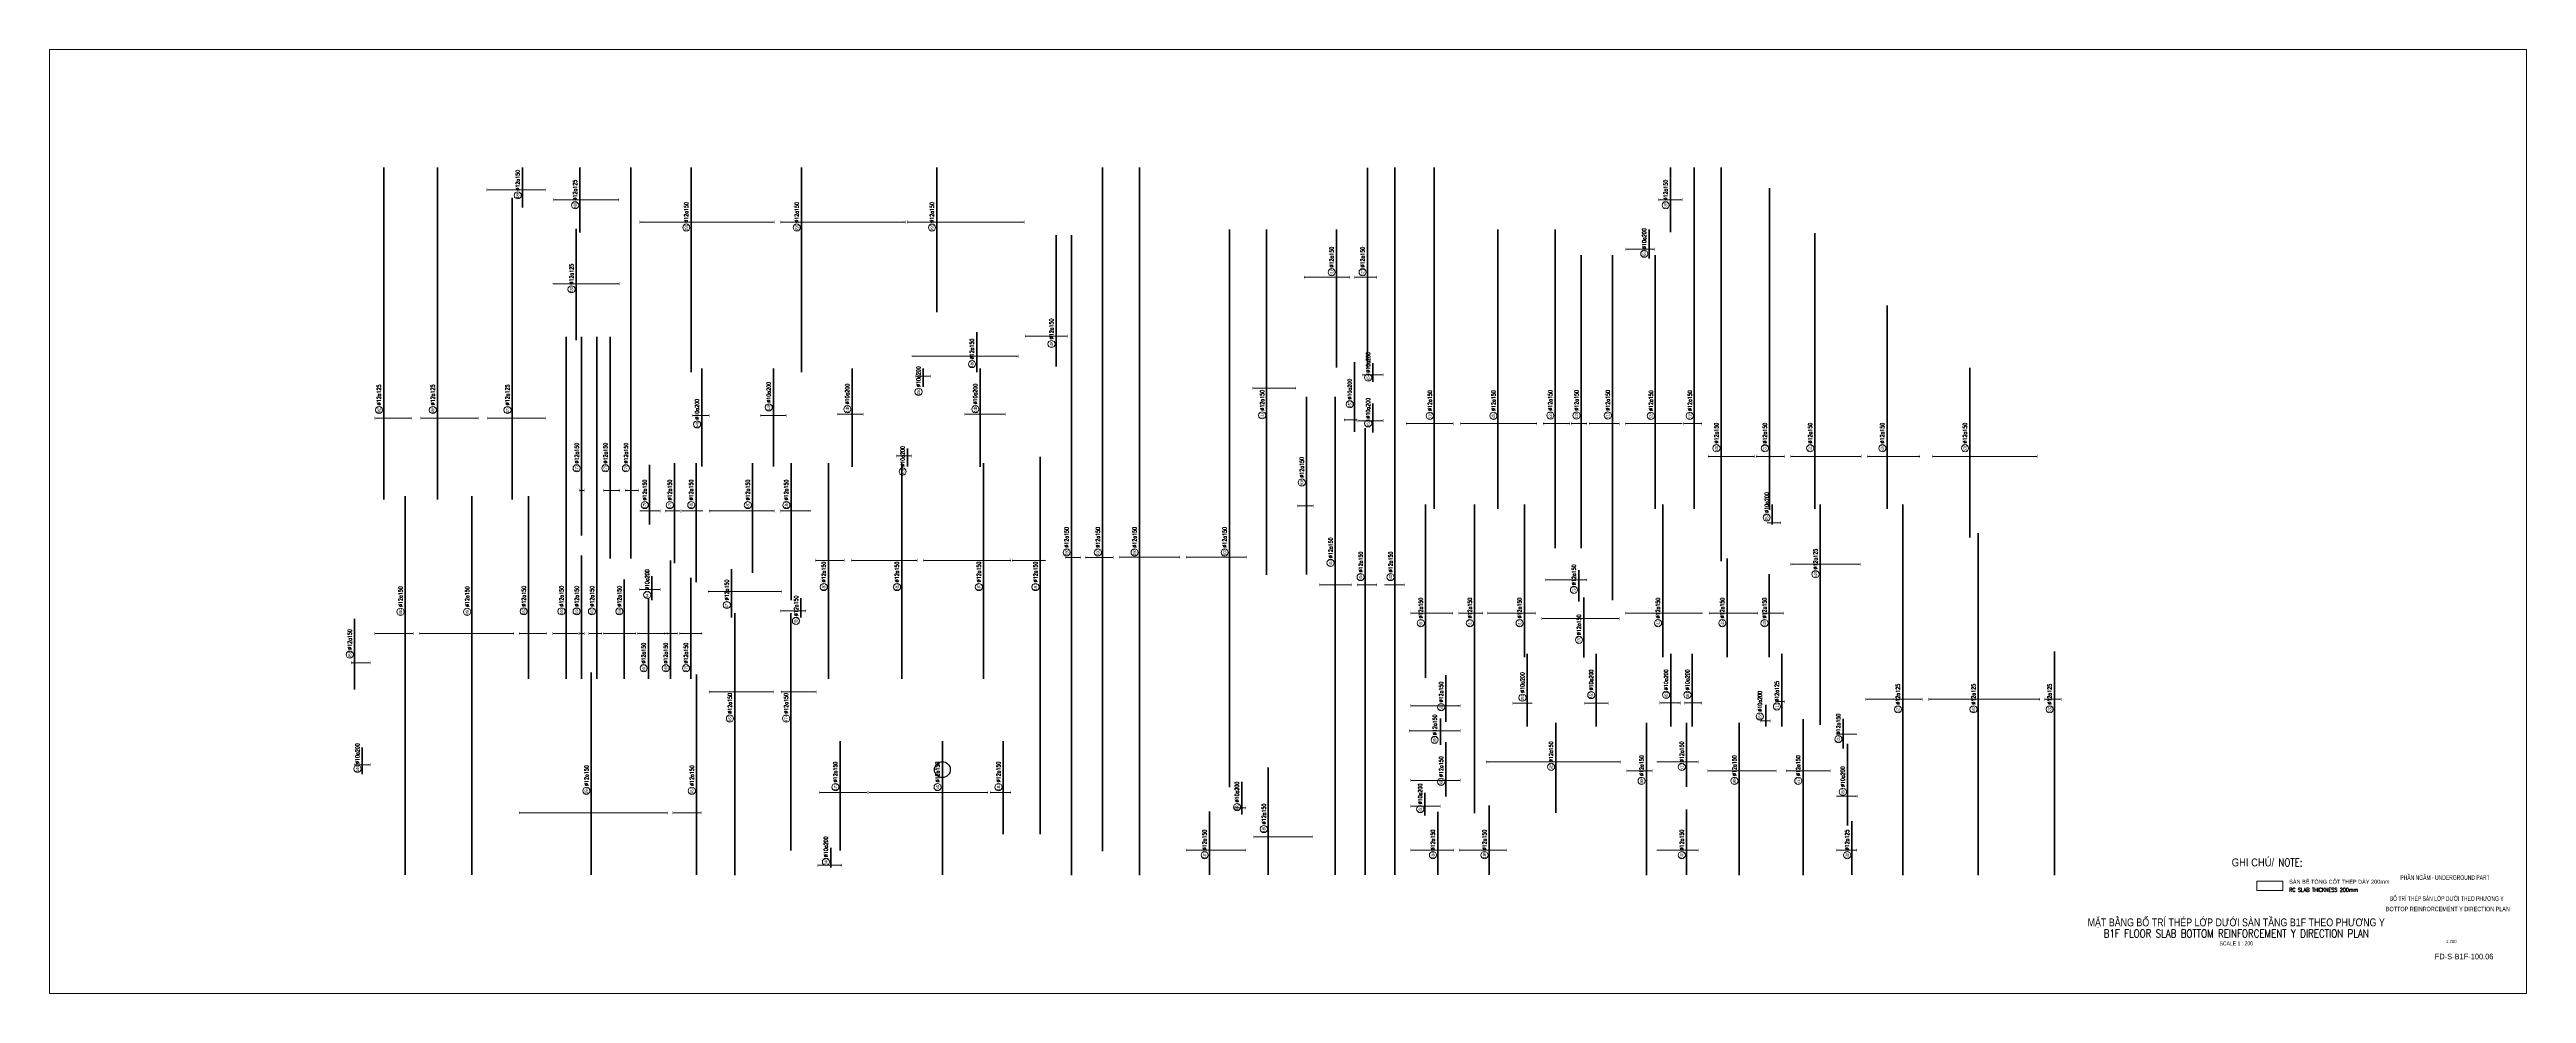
# Paper-space layout 'BOTTOP REINRORCEMENT Y DIRECTION PLAN' of a CAD drawing. Header units: millimetres. Extents: x 0 to 1560, y 0 to 594.
# The model-space entities are those that its viewports show. They can reach past a viewport. Long polylines and large blocks are cut down to what shows.
import ezdxf
from ezdxf.enums import TextEntityAlignment as Align

# ---------------------------------------------------------------- set-up
doc = ezdxf.new("R2010")
doc.units = ezdxf.units.MM
doc.header["$MEASUREMENT"] = 0
doc.layers.add('kata_Highlight', color=2, linetype='Continuous')
for name, color, linetype, lineweight in [('NDC_S_251', 251, 'Continuous', 9), ('NDC_S_ANNO', 7, 'Continuous', 20), ('NDC_S_CONTINUOUS', 3, 'Continuous', 20), ('NDC_S_DIM', 1, 'Continuous', 15), ('NDC_S_ENG TEXT', 2, 'Continuous', 20), ('NDC_S_ENG TITLE', 3, 'Continuous', 20), ('NDC_S_REBAR', 4, 'Continuous', 35), ('NDC_S_TEXT SYMBOL', 7, 'Continuous', 20), ('NDC_S_VN TEXT', 7, 'Continuous', 20), ('NDC_S_VN TITLE', 6, 'Continuous', 35)]:
    doc.layers.add(name, color=color, linetype=linetype, lineweight=lineweight)
doc.styles.add('ARIAL', font='arial.ttf', dxfattribs={"width": 0.8})
doc.styles.add('NDC_ANNO', font='', dxfattribs={"width": 0.8})
doc.styles.add('NDC_ARIAL', font='arial.ttf', dxfattribs={"width": 0.85})
doc.styles.add('NDC_EN TXT', font='romans.shx', dxfattribs={"width": 0.8})
doc.styles.add('NDC_VIE TXT', font='arial.ttf', dxfattribs={"width": 0.8})
doc.styles.get('NDC_ANNO').set_extended_font_data('Dotum')

# ---------------------------------------------------------------- blocks, each defined once
blk = doc.blocks.new('Drawing name_symbol')
at = {"layer": 'NDC_S_ENG TITLE', "style": 'NDC_EN TXT', "width": 0.8}
blk.add_attdef('SECTDET1', text='', height=5, dxfattribs=at).set_placement((0, 1), align=Align.CENTER)
at = {"layer": 'NDC_S_TEXT SYMBOL', "lineweight": 25, "style": 'NDC_ANNO', "width": 0.8}
blk.add_attdef('SSCALE', text='', height=2.5, dxfattribs=at).set_placement((0, -4), align=Align.CENTER)
at = {"layer": 'NDC_S_VN TITLE', "style": 'NDC_VIE TXT', "width": 0.8}
blk.add_attdef('SECTDET2', text='', height=5, dxfattribs=at).set_placement((0, 8), align=Align.CENTER)
blk = doc.blocks.new('*U1225')
h = blk.add_hatch(color=6)
edge = h.paths.add_edge_path()
edge.add_arc((-3, 0), 0.3, 0, 360)
at = {"layer": 'NDC_S_DIM', "color": 8}
for q in [(-3, 2.2), (-3, -9.8)]:
    blk.add_line((-3, 0), q, dxfattribs=at)
for points in [[(-4, 2.2, 0.2, 0.2, 0), (-2, 2.2, 0, 0, 0)], [(-4, -9.8, 0.2, 0.2, 0), (-2, -9.8, 0, 0, 0)]]:
    blk.add_lwpolyline(points, format="xyseb", dxfattribs=at)
at = {"layer": 'NDC_S_DIM', "color": 6}
blk.add_circle((-3, 0), 0.3, dxfattribs=at)
at = {"layer": 'NDC_S_DIM'}
blk.add_circle((2.1, 3), 2.25, dxfattribs=at)
at = {"layer": 'NDC_S_DIM', "color": 8}
for points in [[(-3.4, 1), (-3, 2.2), (-2.6, 1)], [(-3.4, -8.6), (-3, -9.8), (-2.6, -8.6)]]:
    blk.add_solid(points, dxfattribs=at)
at = {"layer": 'NDC_S_REBAR'}
for p, q in [((0, 0), (-19.9, 0)), ((-19.9, 0), (-19.9, 0)), ((0, 0), (24.6, 0)), ((24.6, 0), (24.6, 0)), ((24.6, 0), (24.6, 0)), ((-19.9, 0), (-19.9, 0))]:
    blk.add_line(p, q, dxfattribs=at)
at = {"layer": 'NDC_S_VN TEXT', "style": 'ARIAL', "width": 0.8}
blk.add_attdef('KHT', text='', height=2, dxfattribs=at).set_placement((2.1, 3), align=Align.MIDDLE_CENTER)
at = {"layer": 'NDC_S_VN TEXT', "color": 3, "style": 'NDC_EN TXT', "width": 0.75}
blk.add_attdef('DKT', (5.1, 1.8), '', height=2.5, dxfattribs=at)
blk = doc.blocks.new('*U1224')
h = blk.add_hatch(color=6)
edge = h.paths.add_edge_path()
edge.add_arc((-3, 0), 0.3, 0, 360)
at = {"layer": 'NDC_S_DIM', "color": 8}
for q in [(-3, 19.1), (-3, -4.9)]:
    blk.add_line((-3, 0), q, dxfattribs=at)
for points in [[(-4, 19.1, 0.2, 0.2, 0), (-2, 19.1, 0, 0, 0)], [(-4, -4.9, 0.2, 0.2, 0), (-2, -4.9, 0, 0, 0)]]:
    blk.add_lwpolyline(points, format="xyseb", dxfattribs=at)
at = {"layer": 'NDC_S_DIM', "color": 6}
blk.add_circle((-3, 0), 0.3, dxfattribs=at)
at = {"layer": 'NDC_S_DIM'}
blk.add_circle((10.6, 3), 2.25, dxfattribs=at)
at = {"layer": 'NDC_S_DIM', "color": 8}
for points in [[(-3.4, 17.9), (-3, 19.1), (-2.6, 17.9)], [(-3.4, -3.7), (-3, -4.9), (-2.6, -3.7)]]:
    blk.add_solid(points, dxfattribs=at)
at = {"layer": 'NDC_S_REBAR'}
for p, q in [((0, 0), (-155, 0)), ((-155, 0), (-155, 0)), ((0, 0), (83.4, 0)), ((83.4, 0), (83.4, 0)), ((83.4, 0), (83.4, 0)), ((-155, 0), (-155, 0))]:
    blk.add_line(p, q, dxfattribs=at)
at = {"layer": 'NDC_S_VN TEXT', "style": 'ARIAL', "width": 0.8}
blk.add_attdef('KHT', text='', height=2, dxfattribs=at).set_placement((10.6, 3), align=Align.MIDDLE_CENTER)
at = {"layer": 'NDC_S_VN TEXT', "color": 3, "style": 'NDC_EN TXT', "width": 0.75}
blk.add_attdef('DKT', (13.6, 1.7), '', height=2.5, dxfattribs=at)
blk = doc.blocks.new('*U1223')
h = blk.add_hatch(color=6)
edge = h.paths.add_edge_path()
edge.add_arc((-3, 0), 0.3, 0, 360)
at = {"layer": 'NDC_S_DIM', "color": 8}
for q in [(-3, 6.8), (-3, -12.2)]:
    blk.add_line((-3, 0), q, dxfattribs=at)
for points in [[(-4, 6.8, 0.2, 0.2, 0), (-2, 6.8, 0, 0, 0)], [(-4, -12.2, 0.2, 0.2, 0), (-2, -12.2, 0, 0, 0)]]:
    blk.add_lwpolyline(points, format="xyseb", dxfattribs=at)
at = {"layer": 'NDC_S_DIM'}
blk.add_circle((-24.9, 3), 2.25, dxfattribs=at)
at = {"layer": 'NDC_S_DIM', "color": 6}
blk.add_circle((-3, 0), 0.3, dxfattribs=at)
at = {"layer": 'NDC_S_DIM', "color": 8}
for points in [[(-3.4, 5.6), (-3, 6.8), (-2.6, 5.6)], [(-3.4, -11), (-3, -12.2), (-2.6, -11)]]:
    blk.add_solid(points, dxfattribs=at)
at = {"layer": 'NDC_S_REBAR'}
for p, q in [((0, 0), (-31.5, 0)), ((-31.5, 0), (-31.5, 0)), ((0, 0), (18.9, 0)), ((18.9, 0), (18.9, 0)), ((18.9, 0), (18.9, 0)), ((-31.5, 0), (-31.5, 0))]:
    blk.add_line(p, q, dxfattribs=at)
at = {"layer": 'NDC_S_VN TEXT', "style": 'ARIAL', "width": 0.8}
blk.add_attdef('KHT', text='', height=2, dxfattribs=at).set_placement((-24.9, 3), align=Align.MIDDLE_CENTER)
at = {"layer": 'NDC_S_VN TEXT', "color": 3, "style": 'NDC_EN TXT', "width": 0.75}
blk.add_attdef('DKT', (-21.9, 1.8), '', height=2.5, dxfattribs=at)
blk = doc.blocks.new('*U1222')
h = blk.add_hatch(color=6)
edge = h.paths.add_edge_path()
edge.add_arc((-3, 0), 0.3, 0, 360)
at = {"layer": 'NDC_S_DIM', "color": 8}
for q in [(-3, 16.1), (-3, -24.4)]:
    blk.add_line((-3, 0), q, dxfattribs=at)
for points in [[(-4, 16.1, 0.2, 0.2, 0), (-2, 16.1, 0, 0, 0)], [(-4, -24.4, 0.2, 0.2, 0), (-2, -24.4, 0, 0, 0)]]:
    blk.add_lwpolyline(points, format="xyseb", dxfattribs=at)
at = {"layer": 'NDC_S_DIM'}
blk.add_circle((-19.7, 3), 2.25, dxfattribs=at)
at = {"layer": 'NDC_S_DIM', "color": 6}
blk.add_circle((-3, 0), 0.3, dxfattribs=at)
at = {"layer": 'NDC_S_DIM', "color": 8}
for points in [[(-3.4, 14.9), (-3, 16.1), (-2.6, 14.9)], [(-3.4, -23.2), (-3, -24.4), (-2.6, -23.2)]]:
    blk.add_solid(points, dxfattribs=at)
at = {"layer": 'NDC_S_REBAR'}
for p, q in [((0, 0), (-118.2, 0)), ((-118.2, 0), (-118.2, 0)), ((0, 0), (46.5, 0)), ((46.5, 0), (46.5, 0)), ((46.5, 0), (46.5, 0)), ((-118.2, 0), (-118.2, 0))]:
    blk.add_line(p, q, dxfattribs=at)
at = {"layer": 'NDC_S_VN TEXT', "style": 'ARIAL', "width": 0.8}
blk.add_attdef('KHT', text='', height=2, dxfattribs=at).set_placement((-19.7, 3), align=Align.MIDDLE_CENTER)
at = {"layer": 'NDC_S_VN TEXT', "color": 3, "style": 'NDC_EN TXT', "width": 0.75}
blk.add_attdef('DKT', (-16.7, 1.8), '', height=2.5, dxfattribs=at)
blk = doc.blocks.new('*U1221')
h = blk.add_hatch(color=6)
edge = h.paths.add_edge_path()
edge.add_arc((-14.4, 0), 0.3, 0, 360)
at = {"layer": 'NDC_S_DIM', "color": 8}
for q in [(-14.4, 13.1), (-14.4, -16.9)]:
    blk.add_line((-14.4, 0), q, dxfattribs=at)
for points in [[(-15.4, 13.1, 0.2, 0.2, 0), (-13.4, 13.1, 0, 0, 0)], [(-15.4, -16.9, 0.2, 0.2, 0), (-13.4, -16.9, 0, 0, 0)]]:
    blk.add_lwpolyline(points, format="xyseb", dxfattribs=at)
at = {"layer": 'NDC_S_DIM', "color": 6}
blk.add_circle((-14.4, 0), 0.3, dxfattribs=at)
at = {"layer": 'NDC_S_DIM'}
blk.add_circle((-11, 3), 2.25, dxfattribs=at)
at = {"layer": 'NDC_S_DIM', "color": 8}
for points in [[(-14.8, 11.9), (-14.4, 13.1), (-14, 11.9)], [(-14.8, -15.7), (-14.4, -16.9), (-14, -15.7)]]:
    blk.add_solid(points, dxfattribs=at)
at = {"layer": 'NDC_S_REBAR'}
for p, q in [((0, 0), (-50.8, 0)), ((-50.8, 0), (-50.8, 0)), ((0, 0), (17.9, 0)), ((17.9, 0), (17.9, 0)), ((17.9, 0), (17.9, 0)), ((-50.8, 0), (-50.8, 0))]:
    blk.add_line(p, q, dxfattribs=at)
at = {"layer": 'NDC_S_VN TEXT', "style": 'ARIAL', "width": 0.8}
blk.add_attdef('KHT', text='', height=2, dxfattribs=at).set_placement((-11, 3), align=Align.MIDDLE_CENTER)
at = {"layer": 'NDC_S_VN TEXT', "color": 3, "style": 'NDC_EN TXT', "width": 0.75}
blk.add_attdef('DKT', (-8, 1.8), '', height=2.5, dxfattribs=at)
blk = doc.blocks.new('*U1220')
h = blk.add_hatch(color=6)
edge = h.paths.add_edge_path()
edge.add_arc((-14.4, 0), 0.3, 0, 360)
at = {"layer": 'NDC_S_DIM', "color": 8}
for q in [(-14.4, 46.4), (-14.4, -28.6)]:
    blk.add_line((-14.4, 0), q, dxfattribs=at)
for points in [[(-15.4, 46.4, 0.2, 0.2, 0), (-13.4, 46.4, 0, 0, 0)], [(-15.4, -28.6, 0.2, 0.2, 0), (-13.4, -28.6, 0, 0, 0)]]:
    blk.add_lwpolyline(points, format="xyseb", dxfattribs=at)
at = {"layer": 'NDC_S_DIM', "color": 6}
blk.add_circle((-14.4, 0), 0.3, dxfattribs=at)
at = {"layer": 'NDC_S_DIM'}
blk.add_circle((-11, 3), 2.25, dxfattribs=at)
at = {"layer": 'NDC_S_DIM', "color": 8}
for points in [[(-14.8, 45.2), (-14.4, 46.4), (-14, 45.2)], [(-14.8, -27.4), (-14.4, -28.6), (-14, -27.4)]]:
    blk.add_solid(points, dxfattribs=at)
at = {"layer": 'NDC_S_REBAR'}
for p, q in [((0, 0), (-66.3, 0)), ((-66.3, 0), (-66.3, 0)), ((0, 0), (17.9, 0)), ((17.9, 0), (17.9, 0)), ((17.9, 0), (17.9, 0)), ((-66.3, 0), (-66.3, 0))]:
    blk.add_line(p, q, dxfattribs=at)
at = {"layer": 'NDC_S_VN TEXT', "style": 'ARIAL', "width": 0.8}
blk.add_attdef('KHT', text='', height=2, dxfattribs=at).set_placement((-11, 3), align=Align.MIDDLE_CENTER)
at = {"layer": 'NDC_S_VN TEXT', "color": 3, "style": 'NDC_EN TXT', "width": 0.75}
blk.add_attdef('DKT', (-8, 1.8), '', height=2.5, dxfattribs=at)
blk = doc.blocks.new('*U1219')
h = blk.add_hatch(color=6)
edge = h.paths.add_edge_path()
edge.add_arc((-3, 0), 0.3, 0, 360)
at = {"layer": 'NDC_S_DIM', "color": 8}
for q in [(-3, 40.8), (-3, -26)]:
    blk.add_line((-3, 0), q, dxfattribs=at)
for points in [[(-4, 40.8, 0.2, 0.2, 0), (-2, 40.8, 0, 0, 0)], [(-4, -26, 0.2, 0.2, 0), (-2, -26, 0, 0, 0)]]:
    blk.add_lwpolyline(points, format="xyseb", dxfattribs=at)
at = {"layer": 'NDC_S_DIM'}
blk.add_circle((-7.9, 3), 2.25, dxfattribs=at)
at = {"layer": 'NDC_S_DIM', "color": 6}
blk.add_circle((-3, 0), 0.3, dxfattribs=at)
at = {"layer": 'NDC_S_DIM', "color": 8}
for points in [[(-3.4, 39.6), (-3, 40.8), (-2.6, 39.6)], [(-3.4, -24.8), (-3, -26), (-2.6, -24.8)]]:
    blk.add_solid(points, dxfattribs=at)
at = {"layer": 'NDC_S_REBAR'}
for p, q in [((0, 0), (-13, 0)), ((-13, 0), (-13, 0)), ((0, 0), (12.2, 0)), ((12.2, 0), (12.2, 0)), ((12.2, 0), (12.2, 0)), ((-13, 0), (-13, 0))]:
    blk.add_line(p, q, dxfattribs=at)
at = {"layer": 'NDC_S_VN TEXT', "style": 'ARIAL', "width": 0.8}
blk.add_attdef('KHT', text='', height=2, dxfattribs=at).set_placement((-7.9, 3), align=Align.MIDDLE_CENTER)
at = {"layer": 'NDC_S_VN TEXT', "color": 3, "style": 'NDC_EN TXT', "width": 0.75}
blk.add_attdef('DKT', (-4.9, 1.8), '', height=2.5, dxfattribs=at)
blk = doc.blocks.new('*U1218')
h = blk.add_hatch(color=6)
edge = h.paths.add_edge_path()
edge.add_arc((-13.9, 0), 0.3, 0, 360)
at = {"layer": 'NDC_S_DIM', "color": 8}
for q in [(-13.9, 10.9), (-13.9, -6.6)]:
    blk.add_line((-13.9, 0), q, dxfattribs=at)
for points in [[(-14.9, 10.9, 0.2, 0.2, 0), (-12.9, 10.9, 0, 0, 0)], [(-14.9, -6.6, 0.2, 0.2, 0), (-12.9, -6.6, 0, 0, 0)]]:
    blk.add_lwpolyline(points, format="xyseb", dxfattribs=at)
at = {"layer": 'NDC_S_DIM', "color": 6}
blk.add_circle((-13.9, 0), 0.3, dxfattribs=at)
at = {"layer": 'NDC_S_DIM'}
blk.add_circle((-10.8, 3), 2.25, dxfattribs=at)
at = {"layer": 'NDC_S_DIM', "color": 8}
for points in [[(-14.3, 9.7), (-13.9, 10.9), (-13.5, 9.7)], [(-14.3, -5.4), (-13.9, -6.6), (-13.5, -5.4)]]:
    blk.add_solid(points, dxfattribs=at)
at = {"layer": 'NDC_S_REBAR'}
for p, q in [((0, 0), (-198.8, 0)), ((-198.8, 0), (-198.8, 0)), ((0, 0), (231.4, 0)), ((231.4, 0), (231.4, 0)), ((231.4, 0), (231.4, 0)), ((-198.8, 0), (-198.8, 0))]:
    blk.add_line(p, q, dxfattribs=at)
at = {"layer": 'NDC_S_VN TEXT', "style": 'ARIAL', "width": 0.8}
blk.add_attdef('KHT', text='', height=2, dxfattribs=at).set_placement((-10.8, 3), align=Align.MIDDLE_CENTER)
at = {"layer": 'NDC_S_VN TEXT', "color": 3, "style": 'NDC_EN TXT', "width": 0.75}
blk.add_attdef('DKT', (-7.8, 1.8), '', height=2.5, dxfattribs=at)
blk = doc.blocks.new('*U1217')
h = blk.add_hatch(color=6)
edge = h.paths.add_edge_path()
edge.add_arc((-71.2, 0), 0.3, 0, 360)
at = {"layer": 'NDC_S_DIM', "color": 8}
for q in [(-71.2, 12.5), (-71.2, -25.5)]:
    blk.add_line((-71.2, 0), q, dxfattribs=at)
for points in [[(-72.2, 12.5, 0.2, 0.2, 0), (-70.2, 12.5, 0, 0, 0)], [(-72.2, -25.5, 0.2, 0.2, 0), (-70.2, -25.5, 0, 0, 0)]]:
    blk.add_lwpolyline(points, format="xyseb", dxfattribs=at)
at = {"layer": 'NDC_S_DIM', "color": 6}
blk.add_circle((-71.2, 0), 0.3, dxfattribs=at)
at = {"layer": 'NDC_S_DIM'}
blk.add_circle((-68.2, 3), 2.25, dxfattribs=at)
at = {"layer": 'NDC_S_DIM', "color": 8}
for points in [[(-71.6, 11.3), (-71.2, 12.5), (-70.8, 11.3)], [(-71.6, -24.3), (-71.2, -25.5), (-70.8, -24.3)]]:
    blk.add_solid(points, dxfattribs=at)
at = {"layer": 'NDC_S_REBAR'}
for p, q in [((0, 0), (-271.2, 0)), ((-271.2, 0), (-271.2, 0)), ((0, 0), (174, 0)), ((174, 0), (174, 0)), ((174, 0), (174, 0)), ((-271.2, 0), (-271.2, 0))]:
    blk.add_line(p, q, dxfattribs=at)
at = {"layer": 'NDC_S_VN TEXT', "style": 'ARIAL', "width": 0.8}
blk.add_attdef('KHT', text='', height=2, dxfattribs=at).set_placement((-68.2, 3), align=Align.MIDDLE_CENTER)
at = {"layer": 'NDC_S_VN TEXT', "color": 3, "style": 'NDC_EN TXT', "width": 0.75}
blk.add_attdef('DKT', (-65.2, 1.8), '', height=2.5, dxfattribs=at)
blk = doc.blocks.new('*U1216')
h = blk.add_hatch(color=6)
edge = h.paths.add_edge_path()
edge.add_arc((15.1, 0), 0.3, 0, 360)
at = {"layer": 'NDC_S_DIM', "color": 8}
for q in [(15.1, 8.6), (15.1, -18.5)]:
    blk.add_line((15.1, 0), q, dxfattribs=at)
for points in [[(14.1, 8.6, 0.2, 0.2, 0), (16.1, 8.6, 0, 0, 0)], [(14.1, -18.5, 0.2, 0.2, 0), (16.1, -18.5, 0, 0, 0)]]:
    blk.add_lwpolyline(points, format="xyseb", dxfattribs=at)
at = {"layer": 'NDC_S_DIM'}
blk.add_circle((-2, 2.8), 2.25, dxfattribs=at)
at = {"layer": 'NDC_S_DIM', "color": 6}
blk.add_circle((15.1, 0), 0.3, dxfattribs=at)
at = {"layer": 'NDC_S_DIM', "color": 8}
for points in [[(14.7, 7.4), (15.1, 8.6), (15.5, 7.4)], [(14.7, -17.3), (15.1, -18.5), (15.5, -17.3)]]:
    blk.add_solid(points, dxfattribs=at)
at = {"layer": 'NDC_S_REBAR'}
for p, q in [((0, 0), (-102.3, 0)), ((-102.3, 0), (-102.3, 0)), ((0, 0), (114.9, 0)), ((114.9, 0), (114.9, 0)), ((114.9, 0), (114.9, 0)), ((-102.3, 0), (-102.3, 0))]:
    blk.add_line(p, q, dxfattribs=at)
at = {"layer": 'NDC_S_VN TEXT', "style": 'ARIAL', "width": 0.8}
blk.add_attdef('KHT', text='', height=2, dxfattribs=at).set_placement((-2, 2.8), align=Align.MIDDLE_CENTER)
at = {"layer": 'NDC_S_VN TEXT', "color": 3, "style": 'NDC_EN TXT', "width": 0.75}
blk.add_attdef('DKT', (1, 1.5), '', height=2.5, dxfattribs=at)
blk = doc.blocks.new('*U1215')
h = blk.add_hatch(color=6)
edge = h.paths.add_edge_path()
edge.add_arc((-6.9, 0), 0.3, 0, 360)
at = {"layer": 'NDC_S_DIM', "color": 8}
for q in [(-6.9, 9.2), (-6.9, -27.8)]:
    blk.add_line((-6.9, 0), q, dxfattribs=at)
for points in [[(-7.9, 9.2, 0.2, 0.2, 0), (-5.9, 9.2, 0, 0, 0)], [(-7.9, -27.8, 0.2, 0.2, 0), (-5.9, -27.8, 0, 0, 0)]]:
    blk.add_lwpolyline(points, format="xyseb", dxfattribs=at)
at = {"layer": 'NDC_S_DIM', "color": 6}
blk.add_circle((-6.9, 0), 0.3, dxfattribs=at)
at = {"layer": 'NDC_S_DIM'}
blk.add_circle((-2, 2.8), 2.25, dxfattribs=at)
at = {"layer": 'NDC_S_DIM', "color": 8}
for points in [[(-7.3, 8), (-6.9, 9.2), (-6.5, 8)], [(-7.3, -26.6), (-6.9, -27.8), (-6.5, -26.6)]]:
    blk.add_solid(points, dxfattribs=at)
at = {"layer": 'NDC_S_REBAR'}
for p, q in [((0, 0), (-30.9, 0)), ((-30.9, 0), (-30.9, 0)), ((0, 0), (36.8, 0)), ((36.8, 0), (36.8, 0)), ((36.8, 0), (36.8, 0)), ((-30.9, 0), (-30.9, 0))]:
    blk.add_line(p, q, dxfattribs=at)
at = {"layer": 'NDC_S_VN TEXT', "style": 'ARIAL', "width": 0.8}
blk.add_attdef('KHT', text='', height=2, dxfattribs=at).set_placement((-2, 2.8), align=Align.MIDDLE_CENTER)
at = {"layer": 'NDC_S_VN TEXT', "color": 3, "style": 'NDC_EN TXT', "width": 0.75}
blk.add_attdef('DKT', (1, 1.5), '', height=2.5, dxfattribs=at)
blk = doc.blocks.new('*U1214')
h = blk.add_hatch(color=6)
edge = h.paths.add_edge_path()
edge.add_arc((-6.9, 0), 0.3, 0, 360)
at = {"layer": 'NDC_S_DIM', "color": 8}
for q in [(-6.9, 4.9), (-6.9, -7.4)]:
    blk.add_line((-6.9, 0), q, dxfattribs=at)
for points in [[(-7.9, 4.9, 0.2, 0.2, 0), (-5.9, 4.9, 0, 0, 0)], [(-7.9, -7.4, 0.2, 0.2, 0), (-5.9, -7.4, 0, 0, 0)]]:
    blk.add_lwpolyline(points, format="xyseb", dxfattribs=at)
at = {"layer": 'NDC_S_DIM', "color": 6}
blk.add_circle((-6.9, 0), 0.3, dxfattribs=at)
at = {"layer": 'NDC_S_DIM'}
blk.add_circle((-2, 2.8), 2.25, dxfattribs=at)
at = {"layer": 'NDC_S_DIM', "color": 8}
for points in [[(-7.3, 3.7), (-6.9, 4.9), (-6.5, 3.7)], [(-7.3, -6.2), (-6.9, -7.4), (-6.5, -6.2)]]:
    blk.add_solid(points, dxfattribs=at)
at = {"layer": 'NDC_S_REBAR'}
for p, q in [((0, 0), (-189.3, 0)), ((-189.3, 0), (-189.3, 0)), ((0, 0), (91.7, 0)), ((91.7, 0), (91.7, 0)), ((91.7, 0), (91.7, 0)), ((-189.3, 0), (-189.3, 0))]:
    blk.add_line(p, q, dxfattribs=at)
at = {"layer": 'NDC_S_VN TEXT', "style": 'ARIAL', "width": 0.8}
blk.add_attdef('KHT', text='', height=2, dxfattribs=at).set_placement((-2, 2.8), align=Align.MIDDLE_CENTER)
at = {"layer": 'NDC_S_VN TEXT', "color": 3, "style": 'NDC_EN TXT', "width": 0.75}
blk.add_attdef('DKT', (1, 1.5), '', height=2.5, dxfattribs=at)
blk = doc.blocks.new('*U1213')
h = blk.add_hatch(color=6)
edge = h.paths.add_edge_path()
edge.add_arc((-6.9, 0), 0.3, 0, 360)
at = {"layer": 'NDC_S_DIM', "color": 8}
for q in [(-6.9, 17.7), (-6.9, -12)]:
    blk.add_line((-6.9, 0), q, dxfattribs=at)
for points in [[(-7.9, 17.7, 0.2, 0.2, 0), (-5.9, 17.7, 0, 0, 0)], [(-7.9, -12, 0.2, 0.2, 0), (-5.9, -12, 0, 0, 0)]]:
    blk.add_lwpolyline(points, format="xyseb", dxfattribs=at)
at = {"layer": 'NDC_S_DIM', "color": 6}
blk.add_circle((-6.9, 0), 0.3, dxfattribs=at)
at = {"layer": 'NDC_S_DIM'}
blk.add_circle((-2, 2.8), 2.25, dxfattribs=at)
at = {"layer": 'NDC_S_DIM', "color": 8}
for points in [[(-7.3, 16.5), (-6.9, 17.7), (-6.5, 16.5)], [(-7.3, -10.8), (-6.9, -12), (-6.5, -10.8)]]:
    blk.add_solid(points, dxfattribs=at)
at = {"layer": 'NDC_S_REBAR'}
for p, q in [((0, 0), (-60.5, 0)), ((-60.5, 0), (-60.5, 0)), ((0, 0), (154.2, 0)), ((154.2, 0), (154.2, 0)), ((154.2, 0), (154.2, 0)), ((-60.5, 0), (-60.5, 0))]:
    blk.add_line(p, q, dxfattribs=at)
at = {"layer": 'NDC_S_VN TEXT', "style": 'ARIAL', "width": 0.8}
blk.add_attdef('KHT', text='', height=2, dxfattribs=at).set_placement((-2, 2.8), align=Align.MIDDLE_CENTER)
at = {"layer": 'NDC_S_VN TEXT', "color": 3, "style": 'NDC_EN TXT', "width": 0.75}
blk.add_attdef('DKT', (1, 1.5), '', height=2.5, dxfattribs=at)
blk = doc.blocks.new('*U1212')
h = blk.add_hatch(color=6)
edge = h.paths.add_edge_path()
edge.add_arc((-6.9, 0), 0.3, 0, 360)
at = {"layer": 'NDC_S_DIM', "color": 8}
for q in [(-6.9, 23.5), (-6.9, -24.5)]:
    blk.add_line((-6.9, 0), q, dxfattribs=at)
for points in [[(-7.9, 23.5, 0.2, 0.2, 0), (-5.9, 23.5, 0, 0, 0)], [(-7.9, -24.5, 0.2, 0.2, 0), (-5.9, -24.5, 0, 0, 0)]]:
    blk.add_lwpolyline(points, format="xyseb", dxfattribs=at)
at = {"layer": 'NDC_S_DIM', "color": 6}
blk.add_circle((-6.9, 0), 0.3, dxfattribs=at)
at = {"layer": 'NDC_S_DIM'}
blk.add_circle((-2, 2.8), 2.25, dxfattribs=at)
at = {"layer": 'NDC_S_DIM', "color": 8}
for points in [[(-7.3, 22.3), (-6.9, 23.5), (-6.5, 22.3)], [(-7.3, -23.3), (-6.9, -24.5), (-6.5, -23.3)]]:
    blk.add_solid(points, dxfattribs=at)
at = {"layer": 'NDC_S_REBAR'}
for p, q in [((0, 0), (-60.5, 0)), ((-60.5, 0), (-60.5, 0)), ((0, 0), (115.2, 0)), ((115.2, 0), (115.2, 0)), ((115.2, 0), (115.2, 0)), ((-60.5, 0), (-60.5, 0))]:
    blk.add_line(p, q, dxfattribs=at)
at = {"layer": 'NDC_S_VN TEXT', "style": 'ARIAL', "width": 0.8}
blk.add_attdef('KHT', text='', height=2, dxfattribs=at).set_placement((-2, 2.8), align=Align.MIDDLE_CENTER)
at = {"layer": 'NDC_S_VN TEXT', "color": 3, "style": 'NDC_EN TXT', "width": 0.75}
blk.add_attdef('DKT', (1, 1.5), '', height=2.5, dxfattribs=at)
blk = doc.blocks.new('*U1211')
h = blk.add_hatch(color=6)
edge = h.paths.add_edge_path()
edge.add_arc((-3, 0), 0.3, 0, 360)
at = {"layer": 'NDC_S_DIM', "color": 8}
for q in [(-3, 7.6), (-3, -9.2)]:
    blk.add_line((-3, 0), q, dxfattribs=at)
for points in [[(-4, 7.6, 0.2, 0.2, 0), (-2, 7.6, 0, 0, 0)], [(-4, -9.2, 0.2, 0.2, 0), (-2, -9.2, 0, 0, 0)]]:
    blk.add_lwpolyline(points, format="xyseb", dxfattribs=at)
at = {"layer": 'NDC_S_DIM', "color": 6}
blk.add_circle((-3, 0), 0.3, dxfattribs=at)
at = {"layer": 'NDC_S_DIM'}
blk.add_circle((2.1, 3), 2.25, dxfattribs=at)
at = {"layer": 'NDC_S_DIM', "color": 8}
for points in [[(-3.4, 6.4), (-3, 7.6), (-2.6, 6.4)], [(-3.4, -8), (-3, -9.2), (-2.6, -8)]]:
    blk.add_solid(points, dxfattribs=at)
at = {"layer": 'NDC_S_REBAR'}
for p, q in [((0, 0), (-81.3, 0)), ((-81.3, 0), (-81.3, 0)), ((0, 0), (119.1, 0)), ((119.1, 0), (119.1, 0)), ((119.1, 0), (119.1, 0)), ((-81.3, 0), (-81.3, 0))]:
    blk.add_line(p, q, dxfattribs=at)
at = {"layer": 'NDC_S_VN TEXT', "style": 'ARIAL', "width": 0.8}
blk.add_attdef('KHT', text='', height=2, dxfattribs=at).set_placement((2.1, 3), align=Align.MIDDLE_CENTER)
at = {"layer": 'NDC_S_VN TEXT', "color": 3, "style": 'NDC_EN TXT', "width": 0.75}
blk.add_attdef('DKT', (5.1, 1.8), '', height=2.5, dxfattribs=at)
blk = doc.blocks.new('*U1210')
h = blk.add_hatch(color=6)
edge = h.paths.add_edge_path()
edge.add_arc((-3, 0), 0.3, 0, 360)
at = {"layer": 'NDC_S_DIM', "color": 8}
for q in [(-3, 6.3), (-3, -3.4)]:
    blk.add_line((-3, 0), q, dxfattribs=at)
for points in [[(-4, 6.3, 0.2, 0.2, 0), (-2, 6.3, 0, 0, 0)], [(-4, -3.4, 0.2, 0.2, 0), (-2, -3.4, 0, 0, 0)]]:
    blk.add_lwpolyline(points, format="xyseb", dxfattribs=at)
at = {"layer": 'NDC_S_DIM', "color": 6}
blk.add_circle((-3, 0), 0.3, dxfattribs=at)
at = {"layer": 'NDC_S_DIM'}
blk.add_circle((2.1, 3), 2.25, dxfattribs=at)
at = {"layer": 'NDC_S_DIM', "color": 8}
for points in [[(-3.4, 5.1), (-3, 6.3), (-2.6, 5.1)], [(-3.4, -2.2), (-3, -3.4), (-2.6, -2.2)]]:
    blk.add_solid(points, dxfattribs=at)
at = {"layer": 'NDC_S_REBAR'}
for p, q in [((0, 0), (-81.3, 0)), ((-81.3, 0), (-81.3, 0)), ((0, 0), (103.1, 0)), ((103.1, 0), (103.1, 0)), ((103.1, 0), (103.1, 0)), ((-81.3, 0), (-81.3, 0))]:
    blk.add_line(p, q, dxfattribs=at)
at = {"layer": 'NDC_S_VN TEXT', "style": 'ARIAL', "width": 0.8}
blk.add_attdef('KHT', text='', height=2, dxfattribs=at).set_placement((2.1, 3), align=Align.MIDDLE_CENTER)
at = {"layer": 'NDC_S_VN TEXT', "color": 3, "style": 'NDC_EN TXT', "width": 0.75}
blk.add_attdef('DKT', (5.1, 1.8), '', height=2.5, dxfattribs=at)
blk = doc.blocks.new('*U1209')
h = blk.add_hatch(color=6)
edge = h.paths.add_edge_path()
edge.add_arc((-3, 0), 0.3, 0, 360)
at = {"layer": 'NDC_S_DIM', "color": 8}
for q in [(-3, 14.8), (-3, -4.2)]:
    blk.add_line((-3, 0), q, dxfattribs=at)
for points in [[(-4, 14.8, 0.2, 0.2, 0), (-2, 14.8, 0, 0, 0)], [(-4, -4.2, 0.2, 0.2, 0), (-2, -4.2, 0, 0, 0)]]:
    blk.add_lwpolyline(points, format="xyseb", dxfattribs=at)
at = {"layer": 'NDC_S_DIM', "color": 6}
blk.add_circle((-3, 0), 0.3, dxfattribs=at)
at = {"layer": 'NDC_S_DIM'}
blk.add_circle((2.1, 3), 2.25, dxfattribs=at)
at = {"layer": 'NDC_S_DIM', "color": 8}
for points in [[(-3.4, 13.6), (-3, 14.8), (-2.6, 13.6)], [(-3.4, -3), (-3, -4.2), (-2.6, -3)]]:
    blk.add_solid(points, dxfattribs=at)
at = {"layer": 'NDC_S_REBAR'}
for p, q in [((0, 0), (-114.1, 0)), ((-114.1, 0), (-114.1, 0)), ((0, 0), (103.1, 0)), ((103.1, 0), (103.1, 0)), ((103.1, 0), (103.1, 0)), ((-114.1, 0), (-114.1, 0))]:
    blk.add_line(p, q, dxfattribs=at)
at = {"layer": 'NDC_S_VN TEXT', "style": 'ARIAL', "width": 0.8}
blk.add_attdef('KHT', text='', height=2, dxfattribs=at).set_placement((2.1, 3), align=Align.MIDDLE_CENTER)
at = {"layer": 'NDC_S_VN TEXT', "color": 3, "style": 'NDC_EN TXT', "width": 0.75}
blk.add_attdef('DKT', (5.1, 1.8), '', height=2.5, dxfattribs=at)
blk = doc.blocks.new('*U1208')
h = blk.add_hatch(color=6)
edge = h.paths.add_edge_path()
edge.add_arc((-3, 0), 0.3, 0, 360)
at = {"layer": 'NDC_S_DIM', "color": 8}
for q in [(-3, 8.5), (-3, -9.3)]:
    blk.add_line((-3, 0), q, dxfattribs=at)
for points in [[(-4, 8.5, 0.2, 0.2, 0), (-2, 8.5, 0, 0, 0)], [(-4, -9.3, 0.2, 0.2, 0), (-2, -9.3, 0, 0, 0)]]:
    blk.add_lwpolyline(points, format="xyseb", dxfattribs=at)
at = {"layer": 'NDC_S_DIM', "color": 6}
blk.add_circle((-3, 0), 0.3, dxfattribs=at)
at = {"layer": 'NDC_S_DIM'}
blk.add_circle((2.1, 3), 2.25, dxfattribs=at)
at = {"layer": 'NDC_S_DIM', "color": 8}
for points in [[(-3.4, 7.3), (-3, 8.5), (-2.6, 7.3)], [(-3.4, -8.1), (-3, -9.3), (-2.6, -8.1)]]:
    blk.add_solid(points, dxfattribs=at)
at = {"layer": 'NDC_S_REBAR'}
for p, q in [((0, 0), (-36.7, 0)), ((-36.7, 0), (-36.7, 0)), ((0, 0), (165.7, 0)), ((165.7, 0), (165.7, 0)), ((165.7, 0), (165.7, 0)), ((-36.7, 0), (-36.7, 0))]:
    blk.add_line(p, q, dxfattribs=at)
at = {"layer": 'NDC_S_VN TEXT', "style": 'ARIAL', "width": 0.8}
blk.add_attdef('KHT', text='', height=2, dxfattribs=at).set_placement((2.1, 3), align=Align.MIDDLE_CENTER)
at = {"layer": 'NDC_S_VN TEXT', "color": 3, "style": 'NDC_EN TXT', "width": 0.75}
blk.add_attdef('DKT', (5.1, 1.8), '', height=2.5, dxfattribs=at)
blk = doc.blocks.new('*U1207')
h = blk.add_hatch(color=6)
edge = h.paths.add_edge_path()
edge.add_arc((-3, 0), 0.3, 0, 360)
at = {"layer": 'NDC_S_DIM', "color": 8}
for q in [(-3, 12.3), (-3, -20.5)]:
    blk.add_line((-3, 0), q, dxfattribs=at)
for points in [[(-4, 12.3, 0.2, 0.2, 0), (-2, 12.3, 0, 0, 0)], [(-4, -20.5, 0.2, 0.2, 0), (-2, -20.5, 0, 0, 0)]]:
    blk.add_lwpolyline(points, format="xyseb", dxfattribs=at)
at = {"layer": 'NDC_S_DIM', "color": 6}
blk.add_circle((-3, 0), 0.3, dxfattribs=at)
at = {"layer": 'NDC_S_DIM'}
blk.add_circle((2.1, 3), 2.25, dxfattribs=at)
at = {"layer": 'NDC_S_DIM', "color": 8}
for points in [[(-3.4, 11.1), (-3, 12.3), (-2.6, 11.1)], [(-3.4, -19.3), (-3, -20.5), (-2.6, -19.3)]]:
    blk.add_solid(points, dxfattribs=at)
at = {"layer": 'NDC_S_REBAR'}
for p, q in [((0, 0), (-36, 0)), ((-36, 0), (-36, 0)), ((0, 0), (91.9, 0)), ((91.9, 0), (91.9, 0)), ((91.9, 0), (91.9, 0)), ((-36, 0), (-36, 0))]:
    blk.add_line(p, q, dxfattribs=at)
at = {"layer": 'NDC_S_VN TEXT', "style": 'ARIAL', "width": 0.8}
blk.add_attdef('KHT', text='', height=2, dxfattribs=at).set_placement((2.1, 3), align=Align.MIDDLE_CENTER)
at = {"layer": 'NDC_S_VN TEXT', "color": 3, "style": 'NDC_EN TXT', "width": 0.75}
blk.add_attdef('DKT', (5.1, 1.8), '', height=2.5, dxfattribs=at)
blk = doc.blocks.new('*U1206')
h = blk.add_hatch(color=6)
edge = h.paths.add_edge_path()
edge.add_arc((-3, 0), 0.3, 0, 360)
at = {"layer": 'NDC_S_DIM', "color": 8}
for q in [(-3, 23.5), (-3, -42.5)]:
    blk.add_line((-3, 0), q, dxfattribs=at)
for points in [[(-4, 23.5, 0.2, 0.2, 0), (-2, 23.5, 0, 0, 0)], [(-4, -42.5, 0.2, 0.2, 0), (-2, -42.5, 0, 0, 0)]]:
    blk.add_lwpolyline(points, format="xyseb", dxfattribs=at)
at = {"layer": 'NDC_S_DIM', "color": 6}
blk.add_circle((-3, 0), 0.3, dxfattribs=at)
at = {"layer": 'NDC_S_DIM'}
blk.add_circle((2.1, 3), 2.25, dxfattribs=at)
at = {"layer": 'NDC_S_DIM', "color": 8}
for points in [[(-3.4, 22.3), (-3, 23.5), (-2.6, 22.3)], [(-3.4, -41.3), (-3, -42.5), (-2.6, -41.3)]]:
    blk.add_solid(points, dxfattribs=at)
at = {"layer": 'NDC_S_REBAR'}
for p, q in [((0, 0), (-54, 0)), ((-54, 0), (-54, 0)), ((0, 0), (52.7, 0)), ((52.7, 0), (52.7, 0)), ((52.7, 0), (52.7, 0)), ((-54, 0), (-54, 0))]:
    blk.add_line(p, q, dxfattribs=at)
at = {"layer": 'NDC_S_VN TEXT', "style": 'ARIAL', "width": 0.8}
blk.add_attdef('KHT', text='', height=2, dxfattribs=at).set_placement((2.1, 3), align=Align.MIDDLE_CENTER)
at = {"layer": 'NDC_S_VN TEXT', "color": 3, "style": 'NDC_EN TXT', "width": 0.75}
blk.add_attdef('DKT', (5.1, 1.8), '', height=2.5, dxfattribs=at)
blk = doc.blocks.new('*U1205')
h = blk.add_hatch(color=6)
edge = h.paths.add_edge_path()
edge.add_arc((-3, 0), 0.3, 0, 360)
at = {"layer": 'NDC_S_DIM', "color": 8}
for q in [(-3, 7.3), (-3, -7.7)]:
    blk.add_line((-3, 0), q, dxfattribs=at)
for points in [[(-4, 7.3, 0.2, 0.2, 0), (-2, 7.3, 0, 0, 0)], [(-4, -7.7, 0.2, 0.2, 0), (-2, -7.7, 0, 0, 0)]]:
    blk.add_lwpolyline(points, format="xyseb", dxfattribs=at)
at = {"layer": 'NDC_S_DIM', "color": 6}
blk.add_circle((-3, 0), 0.3, dxfattribs=at)
at = {"layer": 'NDC_S_DIM'}
blk.add_circle((2.1, 3), 2.25, dxfattribs=at)
at = {"layer": 'NDC_S_DIM', "color": 8}
for points in [[(-3.4, 6.1), (-3, 7.3), (-2.6, 6.1)], [(-3.4, -6.5), (-3, -7.7), (-2.6, -6.5)]]:
    blk.add_solid(points, dxfattribs=at)
at = {"layer": 'NDC_S_REBAR'}
for p, q in [((0, 0), (-17.6, 0)), ((-17.6, 0), (-17.6, 0)), ((0, 0), (28.1, 0)), ((28.1, 0), (28.1, 0)), ((28.1, 0), (28.1, 0)), ((-17.6, 0), (-17.6, 0))]:
    blk.add_line(p, q, dxfattribs=at)
at = {"layer": 'NDC_S_VN TEXT', "style": 'ARIAL', "width": 0.8}
blk.add_attdef('KHT', text='', height=2, dxfattribs=at).set_placement((2.1, 3), align=Align.MIDDLE_CENTER)
at = {"layer": 'NDC_S_VN TEXT', "color": 3, "style": 'NDC_EN TXT', "width": 0.75}
blk.add_attdef('DKT', (5.1, 1.8), '', height=2.5, dxfattribs=at)
blk = doc.blocks.new('*U1204')
h = blk.add_hatch(color=6)
edge = h.paths.add_edge_path()
edge.add_arc((-3, 0), 0.3, 0, 360)
at = {"layer": 'NDC_S_DIM', "color": 8}
for q in [(-3, 7), (-3, -6)]:
    blk.add_line((-3, 0), q, dxfattribs=at)
for points in [[(-4, 7, 0.2, 0.2, 0), (-2, 7, 0, 0, 0)], [(-4, -6, 0.2, 0.2, 0), (-2, -6, 0, 0, 0)]]:
    blk.add_lwpolyline(points, format="xyseb", dxfattribs=at)
at = {"layer": 'NDC_S_DIM', "color": 6}
blk.add_circle((-3, 0), 0.3, dxfattribs=at)
at = {"layer": 'NDC_S_DIM'}
blk.add_circle((2.1, 3), 2.25, dxfattribs=at)
at = {"layer": 'NDC_S_DIM', "color": 8}
for points in [[(-3.4, 5.8), (-3, 7), (-2.6, 5.8)], [(-3.4, -4.8), (-3, -6), (-2.6, -4.8)]]:
    blk.add_solid(points, dxfattribs=at)
at = {"layer": 'NDC_S_REBAR'}
for p, q in [((0, 0), (-17.7, 0)), ((-17.7, 0), (-17.7, 0)), ((0, 0), (28, 0)), ((28, 0), (28, 0)), ((28, 0), (28, 0)), ((-17.7, 0), (-17.7, 0))]:
    blk.add_line(p, q, dxfattribs=at)
at = {"layer": 'NDC_S_VN TEXT', "style": 'ARIAL', "width": 0.8}
blk.add_attdef('KHT', text='', height=2, dxfattribs=at).set_placement((2.1, 3), align=Align.MIDDLE_CENTER)
at = {"layer": 'NDC_S_VN TEXT', "color": 3, "style": 'NDC_EN TXT', "width": 0.75}
blk.add_attdef('DKT', (5.1, 1.8), '', height=2.5, dxfattribs=at)
blk = doc.blocks.new('*U1203')
h = blk.add_hatch(color=6)
edge = h.paths.add_edge_path()
edge.add_arc((-3, 0), 0.3, 0, 360)
at = {"layer": 'NDC_S_DIM', "color": 8}
for q in [(-3, 9.7), (-3, -15.8)]:
    blk.add_line((-3, 0), q, dxfattribs=at)
for points in [[(-4, 9.7, 0.2, 0.2, 0), (-2, 9.7, 0, 0, 0)], [(-4, -15.8, 0.2, 0.2, 0), (-2, -15.8, 0, 0, 0)]]:
    blk.add_lwpolyline(points, format="xyseb", dxfattribs=at)
at = {"layer": 'NDC_S_DIM', "color": 6}
blk.add_circle((-3, 0), 0.3, dxfattribs=at)
at = {"layer": 'NDC_S_DIM'}
blk.add_circle((0.2, 3), 2.25, dxfattribs=at)
at = {"layer": 'NDC_S_DIM', "color": 8}
for points in [[(-3.4, 8.5), (-3, 9.7), (-2.6, 8.5)], [(-3.4, -14.6), (-3, -15.8), (-2.6, -14.6)]]:
    blk.add_solid(points, dxfattribs=at)
at = {"layer": 'NDC_S_REBAR'}
for p, q in [((0, 0), (-36, 0)), ((-36, 0), (-36, 0)), ((0, 0), (25.7, 0)), ((25.7, 0), (25.7, 0)), ((25.7, 0), (25.7, 0)), ((-36, 0), (-36, 0))]:
    blk.add_line(p, q, dxfattribs=at)
at = {"layer": 'NDC_S_VN TEXT', "style": 'ARIAL', "width": 0.8}
blk.add_attdef('KHT', text='', height=2, dxfattribs=at).set_placement((0.2, 3), align=Align.MIDDLE_CENTER)
at = {"layer": 'NDC_S_VN TEXT', "color": 3, "style": 'NDC_EN TXT', "width": 0.75}
blk.add_attdef('DKT', (3.2, 1.8), '', height=2.5, dxfattribs=at)
blk = doc.blocks.new('*U1202')
h = blk.add_hatch(color=6)
edge = h.paths.add_edge_path()
edge.add_arc((-3, 0), 0.3, 0, 360)
at = {"layer": 'NDC_S_DIM', "color": 8}
for q in [(-3, 20.3), (-3, -8.4)]:
    blk.add_line((-3, 0), q, dxfattribs=at)
for points in [[(-4, 20.3, 0.2, 0.2, 0), (-2, 20.3, 0, 0, 0)], [(-4, -8.4, 0.2, 0.2, 0), (-2, -8.4, 0, 0, 0)]]:
    blk.add_lwpolyline(points, format="xyseb", dxfattribs=at)
at = {"layer": 'NDC_S_DIM', "color": 6}
blk.add_circle((-3, 0), 0.3, dxfattribs=at)
at = {"layer": 'NDC_S_DIM'}
blk.add_circle((0.2, 3), 2.25, dxfattribs=at)
at = {"layer": 'NDC_S_DIM', "color": 8}
for points in [[(-3.4, 19.1), (-3, 20.3), (-2.6, 19.1)], [(-3.4, -7.2), (-3, -8.4), (-2.6, -7.2)]]:
    blk.add_solid(points, dxfattribs=at)
at = {"layer": 'NDC_S_REBAR'}
for p, q in [((0, 0), (-59.7, 0)), ((-59.7, 0), (-59.7, 0)), ((0, 0), (27, 0)), ((27, 0), (27, 0)), ((27, 0), (27, 0)), ((-59.7, 0), (-59.7, 0))]:
    blk.add_line(p, q, dxfattribs=at)
at = {"layer": 'NDC_S_VN TEXT', "style": 'ARIAL', "width": 0.8}
blk.add_attdef('KHT', text='', height=2, dxfattribs=at).set_placement((0.2, 3), align=Align.MIDDLE_CENTER)
at = {"layer": 'NDC_S_VN TEXT', "color": 3, "style": 'NDC_EN TXT', "width": 0.75}
blk.add_attdef('DKT', (3.2, 1.8), '', height=2.5, dxfattribs=at)
blk = doc.blocks.new('*U1201')
h = blk.add_hatch(color=6)
edge = h.paths.add_edge_path()
edge.add_arc((-3, 0), 0.3, 0, 360)
at = {"layer": 'NDC_S_DIM', "color": 8}
for q in [(-3, 9), (-3, -3)]:
    blk.add_line((-3, 0), q, dxfattribs=at)
for points in [[(-4, 9, 0.2, 0.2, 0), (-2, 9, 0, 0, 0)], [(-4, -3, 0.2, 0.2, 0), (-2, -3, 0, 0, 0)]]:
    blk.add_lwpolyline(points, format="xyseb", dxfattribs=at)
at = {"layer": 'NDC_S_DIM', "color": 6}
blk.add_circle((-3, 0), 0.3, dxfattribs=at)
at = {"layer": 'NDC_S_DIM'}
blk.add_circle((0.5, 3), 2.25, dxfattribs=at)
at = {"layer": 'NDC_S_DIM', "color": 8}
for points in [[(-3.4, 7.8), (-3, 9), (-2.6, 7.8)], [(-3.4, -1.8), (-3, -3), (-2.6, -1.8)]]:
    blk.add_solid(points, dxfattribs=at)
at = {"layer": 'NDC_S_REBAR'}
for p, q in [((0, 0), (-17.6, 0)), ((-17.6, 0), (-17.6, 0)), ((0, 0), (28.1, 0)), ((28.1, 0), (28.1, 0)), ((28.1, 0), (28.1, 0)), ((-17.6, 0), (-17.6, 0))]:
    blk.add_line(p, q, dxfattribs=at)
at = {"layer": 'NDC_S_VN TEXT', "style": 'ARIAL', "width": 0.8}
blk.add_attdef('KHT', text='', height=2, dxfattribs=at).set_placement((0.5, 3), align=Align.MIDDLE_CENTER)
at = {"layer": 'NDC_S_VN TEXT', "color": 3, "style": 'NDC_EN TXT', "width": 0.75}
blk.add_attdef('DKT', (3.5, 1.8), '', height=2.5, dxfattribs=at)
blk = doc.blocks.new('*U1200')
h = blk.add_hatch(color=6)
edge = h.paths.add_edge_path()
edge.add_arc((-4.4, 0), 0.3, 0, 360)
at = {"layer": 'NDC_S_DIM', "color": 8}
for q in [(-4.4, 3.4), (-4.4, -2.6)]:
    blk.add_line((-4.4, 0), q, dxfattribs=at)
for points in [[(-5.4, 3.4, 0.2, 0.2, 0), (-3.4, 3.4, 0, 0, 0)], [(-5.4, -2.6, 0.2, 0.2, 0), (-3.4, -2.6, 0, 0, 0)]]:
    blk.add_lwpolyline(points, format="xyseb", dxfattribs=at)
at = {"layer": 'NDC_S_DIM', "color": 6}
blk.add_circle((-4.4, 0), 0.3, dxfattribs=at)
at = {"layer": 'NDC_S_DIM'}
blk.add_circle((-1.6, 3.9), 2.25, dxfattribs=at)
at = {"layer": 'NDC_S_DIM', "color": 8}
for points in [[(-4.8, 2.2), (-4.4, 3.4), (-4, 2.2)], [(-4.8, -1.4), (-4.4, -2.6), (-4, -1.4)]]:
    blk.add_solid(points, dxfattribs=at)
at = {"layer": 'NDC_S_REBAR'}
for p, q in [((0, 0), (-7.9, 0)), ((-7.9, 0), (-7.9, 0)), ((0, 0), (5.8, 0)), ((-7.9, 0), (-7.9, 0)), ((5.8, 0), (5.8, 0)), ((5.8, 0), (5.8, 0))]:
    blk.add_line(p, q, dxfattribs=at)
at = {"layer": 'NDC_S_VN TEXT', "style": 'ARIAL', "width": 0.8}
blk.add_attdef('KHT', text='', height=2, dxfattribs=at).set_placement((-1.6, 3.9), align=Align.MIDDLE_CENTER)
at = {"layer": 'NDC_S_VN TEXT', "color": 3, "style": 'NDC_EN TXT', "width": 0.75}
blk.add_attdef('DKT', (1.4, 2.6), '', height=2.5, dxfattribs=at)
blk = doc.blocks.new('*U1199')
h = blk.add_hatch(color=6)
edge = h.paths.add_edge_path()
edge.add_arc((-3, 0), 0.3, 0, 360)
at = {"layer": 'NDC_S_DIM', "color": 8}
for q in [(-3, 5.9), (-3, -4.6)]:
    blk.add_line((-3, 0), q, dxfattribs=at)
for points in [[(-4, 5.9, 0.2, 0.2, 0), (-2, 5.9, 0, 0, 0)], [(-4, -4.6, 0.2, 0.2, 0), (-2, -4.6, 0, 0, 0)]]:
    blk.add_lwpolyline(points, format="xyseb", dxfattribs=at)
at = {"layer": 'NDC_S_DIM'}
blk.add_circle((-8.6, 3), 2.25, dxfattribs=at)
at = {"layer": 'NDC_S_DIM', "color": 6}
blk.add_circle((-3, 0), 0.3, dxfattribs=at)
at = {"layer": 'NDC_S_DIM', "color": 8}
for points in [[(-3.4, 4.7), (-3, 5.9), (-2.6, 4.7)], [(-3.4, -3.4), (-3, -4.6), (-2.6, -3.4)]]:
    blk.add_solid(points, dxfattribs=at)
at = {"layer": 'NDC_S_REBAR'}
for p, q in [((0, 0), (-35.2, 0)), ((-35.2, 0), (-35.2, 0)), ((0, 0), (26.5, 0)), ((26.5, 0), (26.5, 0)), ((26.5, 0), (26.5, 0)), ((-35.2, 0), (-35.2, 0))]:
    blk.add_line(p, q, dxfattribs=at)
at = {"layer": 'NDC_S_VN TEXT', "style": 'ARIAL', "width": 0.8}
blk.add_attdef('KHT', text='', height=2, dxfattribs=at).set_placement((-8.6, 3), align=Align.MIDDLE_CENTER)
at = {"layer": 'NDC_S_VN TEXT', "color": 3, "style": 'NDC_EN TXT', "width": 0.75}
blk.add_attdef('DKT', (-5.6, 1.8), '', height=2.5, dxfattribs=at)
blk = doc.blocks.new('*U1198')
h = blk.add_hatch(color=6)
edge = h.paths.add_edge_path()
edge.add_arc((-3, 0), 0.3, 0, 360)
at = {"layer": 'NDC_S_DIM', "color": 8}
for q in [(-3, 8.1), (-3, -7.9)]:
    blk.add_line((-3, 0), q, dxfattribs=at)
for points in [[(-4, 8.1, 0.2, 0.2, 0), (-2, 8.1, 0, 0, 0)], [(-4, -7.9, 0.2, 0.2, 0), (-2, -7.9, 0, 0, 0)]]:
    blk.add_lwpolyline(points, format="xyseb", dxfattribs=at)
at = {"layer": 'NDC_S_DIM', "color": 6}
blk.add_circle((-3, 0), 0.3, dxfattribs=at)
at = {"layer": 'NDC_S_DIM'}
blk.add_circle((2.1, 3), 2.25, dxfattribs=at)
at = {"layer": 'NDC_S_DIM', "color": 8}
for points in [[(-3.4, 6.9), (-3, 8.1), (-2.6, 6.9)], [(-3.4, -6.7), (-3, -7.9), (-2.6, -6.7)]]:
    blk.add_solid(points, dxfattribs=at)
at = {"layer": 'NDC_S_REBAR'}
for p, q in [((0, 0), (-35.2, 0)), ((-35.2, 0), (-35.2, 0)), ((0, 0), (26.5, 0)), ((26.5, 0), (26.5, 0)), ((26.5, 0), (26.5, 0)), ((-35.2, 0), (-35.2, 0))]:
    blk.add_line(p, q, dxfattribs=at)
at = {"layer": 'NDC_S_VN TEXT', "style": 'ARIAL', "width": 0.8}
blk.add_attdef('KHT', text='', height=2, dxfattribs=at).set_placement((2.1, 3), align=Align.MIDDLE_CENTER)
at = {"layer": 'NDC_S_VN TEXT', "color": 3, "style": 'NDC_EN TXT', "width": 0.75}
blk.add_attdef('DKT', (5.1, 1.8), '', height=2.5, dxfattribs=at)
blk = doc.blocks.new('*U1197')
h = blk.add_hatch(color=6)
edge = h.paths.add_edge_path()
edge.add_arc((-3, 0), 0.3, 0, 360)
at = {"layer": 'NDC_S_DIM', "color": 8}
for q in [(-3, 4.8), (-3, -4.9)]:
    blk.add_line((-3, 0), q, dxfattribs=at)
for points in [[(-4, 4.8, 0.2, 0.2, 0), (-2, 4.8, 0, 0, 0)], [(-4, -4.9, 0.2, 0.2, 0), (-2, -4.9, 0, 0, 0)]]:
    blk.add_lwpolyline(points, format="xyseb", dxfattribs=at)
at = {"layer": 'NDC_S_DIM'}
blk.add_circle((-5.5, 3), 2.25, dxfattribs=at)
at = {"layer": 'NDC_S_DIM', "color": 6}
blk.add_circle((-3, 0), 0.3, dxfattribs=at)
at = {"layer": 'NDC_S_DIM', "color": 8}
for points in [[(-3.4, 3.6), (-3, 4.8), (-2.6, 3.6)], [(-3.4, -3.7), (-3, -4.9), (-2.6, -3.7)]]:
    blk.add_solid(points, dxfattribs=at)
at = {"layer": 'NDC_S_REBAR'}
for p, q in [((0, 0), (-8.9, 0)), ((-8.9, 0), (-8.9, 0)), ((0, 0), (7.8, 0)), ((7.8, 0), (7.8, 0)), ((7.8, 0), (7.8, 0)), ((-8.9, 0), (-8.9, 0))]:
    blk.add_line(p, q, dxfattribs=at)
at = {"layer": 'NDC_S_VN TEXT', "style": 'ARIAL', "width": 0.8}
blk.add_attdef('KHT', text='', height=2, dxfattribs=at).set_placement((-5.5, 3), align=Align.MIDDLE_CENTER)
at = {"layer": 'NDC_S_VN TEXT', "color": 3, "style": 'NDC_EN TXT', "width": 0.75}
blk.add_attdef('DKT', (-2.5, 1.8), '', height=2.5, dxfattribs=at)
blk = doc.blocks.new('*U1196')
h = blk.add_hatch(color=6)
edge = h.paths.add_edge_path()
edge.add_arc((-3, 0), 0.3, 0, 360)
at = {"layer": 'NDC_S_DIM', "color": 8}
for q in [(-3, 8.1), (-3, -7.1)]:
    blk.add_line((-3, 0), q, dxfattribs=at)
for points in [[(-4, 8.1, 0.2, 0.2, 0), (-2, 8.1, 0, 0, 0)], [(-4, -7.1, 0.2, 0.2, 0), (-2, -7.1, 0, 0, 0)]]:
    blk.add_lwpolyline(points, format="xyseb", dxfattribs=at)
at = {"layer": 'NDC_S_DIM', "color": 6}
blk.add_circle((-3, 0), 0.3, dxfattribs=at)
at = {"layer": 'NDC_S_DIM'}
blk.add_circle((-0.9, 3), 2.25, dxfattribs=at)
at = {"layer": 'NDC_S_DIM', "color": 8}
for points in [[(-3.4, 6.9), (-3, 8.1), (-2.6, 6.9)], [(-3.4, -5.9), (-3, -7.1), (-2.6, -5.9)]]:
    blk.add_solid(points, dxfattribs=at)
at = {"layer": 'NDC_S_REBAR'}
for p, q in [((0, 0), (-4.4, 0)), ((-4.4, 0), (-4.4, 0)), ((0, 0), (7.1, 0)), ((7.1, 0), (7.1, 0)), ((-4.4, 0), (-4.4, 0)), ((7.1, 0), (8, 0))]:
    blk.add_line(p, q, dxfattribs=at)
at = {"layer": 'NDC_S_VN TEXT', "style": 'ARIAL', "width": 0.8}
blk.add_attdef('KHT', text='', height=2, dxfattribs=at).set_placement((-0.9, 3), align=Align.MIDDLE_CENTER)
at = {"layer": 'NDC_S_VN TEXT', "color": 3, "style": 'NDC_EN TXT', "width": 0.75}
blk.add_attdef('DKT', (2.1, 1.8), '', height=2.5, dxfattribs=at)
blk = doc.blocks.new('*U1195')
h = blk.add_hatch(color=6)
edge = h.paths.add_edge_path()
edge.add_arc((1.4, 0), 0.3, 0, 360)
at = {"layer": 'NDC_S_DIM', "color": 8}
for q in [(1.4, 4.7), (1.4, -2.5)]:
    blk.add_line((1.4, 0), q, dxfattribs=at)
for points in [[(0.4, 4.7, 0.2, 0.2, 0), (2.4, 4.7, 0, 0, 0)], [(0.4, -2.5, 0.2, 0.2, 0), (2.4, -2.5, 0, 0, 0)]]:
    blk.add_lwpolyline(points, format="xyseb", dxfattribs=at)
at = {"layer": 'NDC_S_DIM'}
blk.add_circle((1.9, 3), 2.25, dxfattribs=at)
at = {"layer": 'NDC_S_DIM', "color": 6}
blk.add_circle((1.4, 0), 0.3, dxfattribs=at)
at = {"layer": 'NDC_S_DIM', "color": 8}
for points in [[(1, 3.5), (1.4, 4.7), (1.8, 3.5)], [(1, -1.3), (1.4, -2.5), (1.8, -1.3)]]:
    blk.add_solid(points, dxfattribs=at)
at = {"layer": 'NDC_S_REBAR'}
for p, q in [((0, 0), (-2.8, 0)), ((-2.8, 0), (-2.8, 0)), ((0, 0), (17.8, 0)), ((17.8, 0), (17.8, 0)), ((17.8, 0), (17.8, 0)), ((-2.8, 0), (-2.8, 0))]:
    blk.add_line(p, q, dxfattribs=at)
at = {"layer": 'NDC_S_VN TEXT', "style": 'ARIAL', "width": 0.8}
blk.add_attdef('KHT', text='', height=2, dxfattribs=at).set_placement((1.9, 3), align=Align.MIDDLE_CENTER)
at = {"layer": 'NDC_S_VN TEXT', "color": 3, "style": 'NDC_EN TXT', "width": 0.75}
blk.add_attdef('DKT', (4.9, 1.8), '', height=2.5, dxfattribs=at)
blk = doc.blocks.new('*U1194')
h = blk.add_hatch(color=6)
edge = h.paths.add_edge_path()
edge.add_arc((-3, 0), 0.3, 0, 360)
at = {"layer": 'NDC_S_DIM', "color": 8}
for q in [(-3, 5.9), (-3, -11.3)]:
    blk.add_line((-3, 0), q, dxfattribs=at)
for points in [[(-4, 5.9, 0.2, 0.2, 0), (-2, 5.9, 0, 0, 0)], [(-4, -11.3, 0.2, 0.2, 0), (-2, -11.3, 0, 0, 0)]]:
    blk.add_lwpolyline(points, format="xyseb", dxfattribs=at)
at = {"layer": 'NDC_S_DIM', "color": 6}
blk.add_circle((-3, 0), 0.3, dxfattribs=at)
at = {"layer": 'NDC_S_DIM'}
blk.add_circle((10.9, 3), 2.25, dxfattribs=at)
at = {"layer": 'NDC_S_DIM', "color": 8}
for points in [[(-3.4, 4.7), (-3, 5.9), (-2.6, 4.7)], [(-3.4, -10.1), (-3, -11.3), (-2.6, -10.1)]]:
    blk.add_solid(points, dxfattribs=at)
at = {"layer": 'NDC_S_REBAR'}
for p, q in [((0, 0), (-31.5, 0)), ((-31.5, 0), (-31.5, 0)), ((0, 0), (83.4, 0)), ((83.4, 0), (83.4, 0)), ((83.4, 0), (83.4, 0)), ((-31.5, 0), (-31.5, 0))]:
    blk.add_line(p, q, dxfattribs=at)
at = {"layer": 'NDC_S_VN TEXT', "style": 'ARIAL', "width": 0.8}
blk.add_attdef('KHT', text='', height=2, dxfattribs=at).set_placement((10.9, 3), align=Align.MIDDLE_CENTER)
at = {"layer": 'NDC_S_VN TEXT', "color": 3, "style": 'NDC_EN TXT', "width": 0.75}
blk.add_attdef('DKT', (13.9, 1.7), '', height=2.5, dxfattribs=at)
blk = doc.blocks.new('*U1193')
h = blk.add_hatch(color=6)
edge = h.paths.add_edge_path()
edge.add_arc((-3, 0), 0.3, 0, 360)
at = {"layer": 'NDC_S_DIM', "color": 8}
for q in [(-3, 8.5), (-3, -7.5)]:
    blk.add_line((-3, 0), q, dxfattribs=at)
for points in [[(-4, 8.5, 0.2, 0.2, 0), (-2, 8.5, 0, 0, 0)], [(-4, -7.5, 0.2, 0.2, 0), (-2, -7.5, 0, 0, 0)]]:
    blk.add_lwpolyline(points, format="xyseb", dxfattribs=at)
at = {"layer": 'NDC_S_DIM', "color": 6}
blk.add_circle((-3, 0), 0.3, dxfattribs=at)
at = {"layer": 'NDC_S_DIM'}
blk.add_circle((10.9, 3), 2.25, dxfattribs=at)
at = {"layer": 'NDC_S_DIM', "color": 8}
for points in [[(-3.4, 7.3), (-3, 8.5), (-2.6, 7.3)], [(-3.4, -6.3), (-3, -7.5), (-2.6, -6.3)]]:
    blk.add_solid(points, dxfattribs=at)
at = {"layer": 'NDC_S_REBAR'}
for p, q in [((0, 0), (-31.5, 0)), ((-31.5, 0), (-31.5, 0)), ((0, 0), (183.7, 0)), ((183.7, 0), (183.7, 0)), ((183.7, 0), (183.7, 0)), ((-31.5, 0), (-31.5, 0))]:
    blk.add_line(p, q, dxfattribs=at)
at = {"layer": 'NDC_S_VN TEXT', "style": 'ARIAL', "width": 0.8}
blk.add_attdef('KHT', text='', height=2, dxfattribs=at).set_placement((10.9, 3), align=Align.MIDDLE_CENTER)
at = {"layer": 'NDC_S_VN TEXT', "color": 3, "style": 'NDC_EN TXT', "width": 0.75}
blk.add_attdef('DKT', (13.9, 1.7), '', height=2.5, dxfattribs=at)
blk = doc.blocks.new('*U1192')
h = blk.add_hatch(color=6)
edge = h.paths.add_edge_path()
edge.add_arc((-3, 0), 0.3, 0, 360)
at = {"layer": 'NDC_S_DIM', "color": 8}
for q in [(-3, 37.9), (-3, -17.1)]:
    blk.add_line((-3, 0), q, dxfattribs=at)
for points in [[(-4, 37.9, 0.2, 0.2, 0), (-2, 37.9, 0, 0, 0)], [(-4, -17.1, 0.2, 0.2, 0), (-2, -17.1, 0, 0, 0)]]:
    blk.add_lwpolyline(points, format="xyseb", dxfattribs=at)
at = {"layer": 'NDC_S_DIM'}
blk.add_circle((-19.8, 3), 2.25, dxfattribs=at)
at = {"layer": 'NDC_S_DIM', "color": 6}
blk.add_circle((-3, 0), 0.3, dxfattribs=at)
at = {"layer": 'NDC_S_DIM', "color": 8}
for points in [[(-3.4, 36.7), (-3, 37.9), (-2.6, 36.7)], [(-3.4, -15.9), (-3, -17.1), (-2.6, -15.9)]]:
    blk.add_solid(points, dxfattribs=at)
at = {"layer": 'NDC_S_REBAR'}
for p, q in [((0, 0), (-77.5, 0)), ((-77.5, 0), (-77.5, 0)), ((0, 0), (58.2, 0)), ((58.2, 0), (58.2, 0)), ((58.2, 0), (58.2, 0)), ((-77.5, 0), (-77.5, 0))]:
    blk.add_line(p, q, dxfattribs=at)
at = {"layer": 'NDC_S_VN TEXT', "style": 'ARIAL', "width": 0.8}
blk.add_attdef('KHT', text='', height=2, dxfattribs=at).set_placement((-19.8, 3), align=Align.MIDDLE_CENTER)
at = {"layer": 'NDC_S_VN TEXT', "color": 3, "style": 'NDC_EN TXT', "width": 0.75}
blk.add_attdef('DKT', (-16.8, 1.8), '', height=2.5, dxfattribs=at)
blk = doc.blocks.new('*U1191')
h = blk.add_hatch(color=6)
edge = h.paths.add_edge_path()
edge.add_arc((-3, 0), 0.3, 0, 360)
at = {"layer": 'NDC_S_DIM', "color": 8}
for q in [(-3, 6.9), (-3, -2.6)]:
    blk.add_line((-3, 0), q, dxfattribs=at)
for points in [[(-4, 6.9, 0.2, 0.2, 0), (-2, 6.9, 0, 0, 0)], [(-4, -2.6, 0.2, 0.2, 0), (-2, -2.6, 0, 0, 0)]]:
    blk.add_lwpolyline(points, format="xyseb", dxfattribs=at)
at = {"layer": 'NDC_S_DIM'}
blk.add_circle((-12.8, 3), 2.25, dxfattribs=at)
at = {"layer": 'NDC_S_DIM', "color": 6}
blk.add_circle((-3, 0), 0.3, dxfattribs=at)
at = {"layer": 'NDC_S_DIM', "color": 8}
for points in [[(-3.4, 5.7), (-3, 6.9), (-2.6, 5.7)], [(-3.4, -1.4), (-3, -2.6), (-2.6, -1.4)]]:
    blk.add_solid(points, dxfattribs=at)
at = {"layer": 'NDC_S_REBAR'}
for p, q in [((0, 0), (-9.7, 0)), ((-9.7, 0), (-9.7, 0)), ((0, 0), (1.8, 0)), ((1.8, 0), (1.8, 0)), ((1.8, 0), (1.8, 0)), ((-9.7, 0), (-9.7, 0))]:
    blk.add_line(p, q, dxfattribs=at)
at = {"layer": 'NDC_S_VN TEXT', "style": 'ARIAL', "width": 0.8}
blk.add_attdef('KHT', text='', height=2, dxfattribs=at).set_placement((-12.8, 3), align=Align.MIDDLE_CENTER)
at = {"layer": 'NDC_S_VN TEXT', "color": 3, "style": 'NDC_EN TXT', "width": 0.75}
blk.add_attdef('DKT', (-9.8, 1.8), '', height=2.5, dxfattribs=at)
blk = doc.blocks.new('*U1190')
h = blk.add_hatch(color=6)
edge = h.paths.add_edge_path()
edge.add_arc((-71.2, 0), 0.3, 0, 360)
at = {"layer": 'NDC_S_DIM', "color": 8}
for q in [(-71.2, 27.2), (-71.2, -10.8)]:
    blk.add_line((-71.2, 0), q, dxfattribs=at)
for points in [[(-72.2, 27.2, 0.2, 0.2, 0), (-70.2, 27.2, 0, 0, 0)], [(-72.2, -10.8, 0.2, 0.2, 0), (-70.2, -10.8, 0, 0, 0)]]:
    blk.add_lwpolyline(points, format="xyseb", dxfattribs=at)
at = {"layer": 'NDC_S_DIM', "color": 6}
blk.add_circle((-71.2, 0), 0.3, dxfattribs=at)
at = {"layer": 'NDC_S_DIM'}
blk.add_circle((-68.2, 3), 2.25, dxfattribs=at)
at = {"layer": 'NDC_S_DIM', "color": 8}
for points in [[(-71.6, 26), (-71.2, 27.2), (-70.8, 26)], [(-71.6, -9.6), (-71.2, -10.8), (-70.8, -9.6)]]:
    blk.add_solid(points, dxfattribs=at)
at = {"layer": 'NDC_S_REBAR'}
for p, q in [((0, 0), (-216, 0)), ((-216, 0), (-216, 0)), ((0, 0), (135, 0)), ((135, 0), (135, 0)), ((135, 0), (135, 0)), ((-216, 0), (-216, 0))]:
    blk.add_line(p, q, dxfattribs=at)
at = {"layer": 'NDC_S_VN TEXT', "style": 'ARIAL', "width": 0.8}
blk.add_attdef('KHT', text='', height=2, dxfattribs=at).set_placement((-68.2, 3), align=Align.MIDDLE_CENTER)
at = {"layer": 'NDC_S_VN TEXT', "color": 3, "style": 'NDC_EN TXT', "width": 0.75}
blk.add_attdef('DKT', (-65.2, 1.8), '', height=2.5, dxfattribs=at)
blk = doc.blocks.new('*U1189')
h = blk.add_hatch(color=6)
edge = h.paths.add_edge_path()
edge.add_arc((-3, 0), 0.3, 0, 360)
at = {"layer": 'NDC_S_DIM', "color": 8}
for q in [(-3, 19.8), (-3, -12.3)]:
    blk.add_line((-3, 0), q, dxfattribs=at)
for points in [[(-4, 19.8, 0.2, 0.2, 0), (-2, 19.8, 0, 0, 0)], [(-4, -12.3, 0.2, 0.2, 0), (-2, -12.3, 0, 0, 0)]]:
    blk.add_lwpolyline(points, format="xyseb", dxfattribs=at)
at = {"layer": 'NDC_S_DIM'}
blk.add_circle((-8.8, 3.7), 2.25, dxfattribs=at)
at = {"layer": 'NDC_S_DIM', "color": 6}
blk.add_circle((-3, 0), 0.3, dxfattribs=at)
at = {"layer": 'NDC_S_DIM', "color": 8}
for points in [[(-3.4, 18.6), (-3, 19.8), (-2.6, 18.6)], [(-3.4, -11.1), (-3, -12.3), (-2.6, -11.1)]]:
    blk.add_solid(points, dxfattribs=at)
at = {"layer": 'NDC_S_REBAR'}
for p, q in [((0, 0), (-11.8, 0)), ((-11.8, 0), (-11.8, 0)), ((0, 0), (4.6, 0)), ((4.6, 0), (4.6, 0)), ((4.6, 0), (4.6, 0)), ((-11.8, 0), (-11.8, 0))]:
    blk.add_line(p, q, dxfattribs=at)
at = {"layer": 'NDC_S_VN TEXT', "style": 'ARIAL', "width": 0.8}
blk.add_attdef('KHT', text='', height=2, dxfattribs=at).set_placement((-8.8, 3.7), align=Align.MIDDLE_CENTER)
at = {"layer": 'NDC_S_VN TEXT', "color": 3, "style": 'NDC_EN TXT', "width": 0.75}
blk.add_attdef('DKT', (-5.8, 2.4), '', height=2.5, dxfattribs=at)
blk = doc.blocks.new('*U1188')
h = blk.add_hatch(color=6)
edge = h.paths.add_edge_path()
edge.add_arc((-3, 0), 0.3, 0, 360)
at = {"layer": 'NDC_S_DIM', "color": 8}
for q in [(-3, 20.9), (-3, -5.1)]:
    blk.add_line((-3, 0), q, dxfattribs=at)
for points in [[(-4, 20.9, 0.2, 0.2, 0), (-2, 20.9, 0, 0, 0)], [(-4, -5.1, 0.2, 0.2, 0), (-2, -5.1, 0, 0, 0)]]:
    blk.add_lwpolyline(points, format="xyseb", dxfattribs=at)
at = {"layer": 'NDC_S_DIM'}
blk.add_circle((-9.3, 3), 2.25, dxfattribs=at)
at = {"layer": 'NDC_S_DIM', "color": 6}
blk.add_circle((-3, 0), 0.3, dxfattribs=at)
at = {"layer": 'NDC_S_DIM', "color": 8}
for points in [[(-3.4, 19.7), (-3, 20.9), (-2.6, 19.7)], [(-3.4, -3.9), (-3, -5.1), (-2.6, -3.9)]]:
    blk.add_solid(points, dxfattribs=at)
at = {"layer": 'NDC_S_REBAR'}
for p, q in [((0, 0), (-16.7, 0)), ((-16.7, 0), (-16.7, 0)), ((0, 0), (3.2, 0)), ((3.2, 0), (3.2, 0)), ((3.2, 0), (3.2, 0)), ((-16.7, 0), (-16.7, 0))]:
    blk.add_line(p, q, dxfattribs=at)
at = {"layer": 'NDC_S_VN TEXT', "style": 'ARIAL', "width": 0.8}
blk.add_attdef('KHT', text='', height=2, dxfattribs=at).set_placement((-9.3, 3), align=Align.MIDDLE_CENTER)
at = {"layer": 'NDC_S_VN TEXT', "color": 3, "style": 'NDC_EN TXT', "width": 0.75}
blk.add_attdef('DKT', (-6.3, 1.8), '', height=2.5, dxfattribs=at)
blk = doc.blocks.new('*U1187')
h = blk.add_hatch(color=6)
edge = h.paths.add_edge_path()
edge.add_arc((-3, 0), 0.3, 0, 360)
at = {"layer": 'NDC_S_DIM', "color": 8}
for q in [(-3, 8.2), (-3, -21)]:
    blk.add_line((-3, 0), q, dxfattribs=at)
for points in [[(-4, 8.2, 0.2, 0.2, 0), (-2, 8.2, 0, 0, 0)], [(-4, -21, 0.2, 0.2, 0), (-2, -21, 0, 0, 0)]]:
    blk.add_lwpolyline(points, format="xyseb", dxfattribs=at)
at = {"layer": 'NDC_S_DIM', "color": 6}
blk.add_circle((-3, 0), 0.3, dxfattribs=at)
at = {"layer": 'NDC_S_DIM'}
blk.add_circle((2.1, 3), 2.25, dxfattribs=at)
at = {"layer": 'NDC_S_DIM', "color": 8}
for points in [[(-3.4, 7), (-3, 8.2), (-2.6, 7)], [(-3.4, -19.8), (-3, -21), (-2.6, -19.8)]]:
    blk.add_solid(points, dxfattribs=at)
at = {"layer": 'NDC_S_REBAR'}
for p, q in [((0, 0), (-69, 0)), ((-69, 0), (-69, 0)), ((0, 0), (178.7, 0)), ((178.7, 0), (178.7, 0)), ((178.7, 0), (178.7, 0)), ((-69, 0), (-69, 0))]:
    blk.add_line(p, q, dxfattribs=at)
at = {"layer": 'NDC_S_VN TEXT', "style": 'ARIAL', "width": 0.8}
blk.add_attdef('KHT', text='', height=2, dxfattribs=at).set_placement((2.1, 3), align=Align.MIDDLE_CENTER)
at = {"layer": 'NDC_S_VN TEXT', "color": 3, "style": 'NDC_EN TXT', "width": 0.75}
blk.add_attdef('DKT', (5.1, 1.8), '', height=2.5, dxfattribs=at)
blk = doc.blocks.new('*U1186')
h = blk.add_hatch(color=6)
edge = h.paths.add_edge_path()
edge.add_arc((-4.4, 0), 0.3, 0, 360)
at = {"layer": 'NDC_S_DIM', "color": 8}
for q in [(-4.4, 3), (-4.4, -5.5)]:
    blk.add_line((-4.4, 0), q, dxfattribs=at)
for points in [[(-5.4, 3, 0.2, 0.2, 0), (-3.4, 3, 0, 0, 0)], [(-5.4, -5.5, 0.2, 0.2, 0), (-3.4, -5.5, 0, 0, 0)]]:
    blk.add_lwpolyline(points, format="xyseb", dxfattribs=at)
at = {"layer": 'NDC_S_DIM', "color": 6}
blk.add_circle((-4.4, 0), 0.3, dxfattribs=at)
at = {"layer": 'NDC_S_DIM'}
blk.add_circle((-1.1, 3.4), 2.25, dxfattribs=at)
at = {"layer": 'NDC_S_DIM', "color": 8}
for points in [[(-4.8, 1.8), (-4.4, 3), (-4, 1.8)], [(-4.8, -4.3), (-4.4, -5.5), (-4, -4.3)]]:
    blk.add_solid(points, dxfattribs=at)
at = {"layer": 'NDC_S_REBAR'}
for p, q in [((0, 0), (-5.5, 0)), ((-5.5, 0), (-5.5, 0)), ((0, 0), (7.2, 0)), ((-5.5, 0), (-5.5, 0)), ((7.2, 0), (7.2, 0)), ((7.2, 0), (7.2, 0))]:
    blk.add_line(p, q, dxfattribs=at)
at = {"layer": 'NDC_S_VN TEXT', "style": 'ARIAL', "width": 0.8}
blk.add_attdef('KHT', text='', height=2, dxfattribs=at).set_placement((-1.1, 3.4), align=Align.MIDDLE_CENTER)
at = {"layer": 'NDC_S_VN TEXT', "color": 3, "style": 'NDC_EN TXT', "width": 0.75}
blk.add_attdef('DKT', (1.9, 2.1), '', height=2.5, dxfattribs=at)
blk = doc.blocks.new('*U1185')
h = blk.add_hatch(color=6)
edge = h.paths.add_edge_path()
edge.add_arc((-3, 0), 0.3, 0, 360)
at = {"layer": 'NDC_S_DIM', "color": 8}
for q in [(-3, 15.3), (-3, -29.1)]:
    blk.add_line((-3, 0), q, dxfattribs=at)
for points in [[(-4, 15.3, 0.2, 0.2, 0), (-2, 15.3, 0, 0, 0)], [(-4, -29.1, 0.2, 0.2, 0), (-2, -29.1, 0, 0, 0)]]:
    blk.add_lwpolyline(points, format="xyseb", dxfattribs=at)
at = {"layer": 'NDC_S_DIM', "color": 6}
blk.add_circle((-3, 0), 0.3, dxfattribs=at)
at = {"layer": 'NDC_S_DIM'}
blk.add_circle((2.1, 3), 2.25, dxfattribs=at)
at = {"layer": 'NDC_S_DIM', "color": 8}
for points in [[(-3.4, 14.1), (-3, 15.3), (-2.6, 14.1)], [(-3.4, -27.9), (-3, -29.1), (-2.6, -27.9)]]:
    blk.add_solid(points, dxfattribs=at)
at = {"layer": 'NDC_S_REBAR'}
for p, q in [((0, 0), (-36, 0)), ((-36, 0), (-36, 0)), ((0, 0), (137.4, 0)), ((137.4, 0), (137.4, 0)), ((137.4, 0), (137.4, 0)), ((-36, 0), (-36, 0))]:
    blk.add_line(p, q, dxfattribs=at)
at = {"layer": 'NDC_S_VN TEXT', "style": 'ARIAL', "width": 0.8}
blk.add_attdef('KHT', text='', height=2, dxfattribs=at).set_placement((2.1, 3), align=Align.MIDDLE_CENTER)
at = {"layer": 'NDC_S_VN TEXT', "color": 3, "style": 'NDC_EN TXT', "width": 0.75}
blk.add_attdef('DKT', (5.1, 1.8), '', height=2.5, dxfattribs=at)
blk = doc.blocks.new('*U1184')
h = blk.add_hatch(color=6)
edge = h.paths.add_edge_path()
edge.add_arc((-3, 0), 0.3, 0, 360)
at = {"layer": 'NDC_S_DIM', "color": 8}
for q in [(-3, 6.5), (-3, -1.5)]:
    blk.add_line((-3, 0), q, dxfattribs=at)
for points in [[(-4, 6.5, 0.2, 0.2, 0), (-2, 6.5, 0, 0, 0)], [(-4, -1.5, 0.2, 0.2, 0), (-2, -1.5, 0, 0, 0)]]:
    blk.add_lwpolyline(points, format="xyseb", dxfattribs=at)
at = {"layer": 'NDC_S_DIM', "color": 6}
blk.add_circle((-3, 0), 0.3, dxfattribs=at)
at = {"layer": 'NDC_S_DIM'}
blk.add_circle((6.9, 3), 2.25, dxfattribs=at)
at = {"layer": 'NDC_S_DIM', "color": 8}
for points in [[(-3.4, 5.3), (-3, 6.5), (-2.6, 5.3)], [(-3.4, -0.3), (-3, -1.5), (-2.6, -0.3)]]:
    blk.add_solid(points, dxfattribs=at)
at = {"layer": 'NDC_S_REBAR'}
for p, q in [((0, 0), (-10.4, 0)), ((-10.4, 0), (-10.4, 0)), ((0, 0), (33.3, 0)), ((33.3, 0), (33.3, 0)), ((33.3, 0), (33.3, 0)), ((-10.4, 0), (-10.4, 0))]:
    blk.add_line(p, q, dxfattribs=at)
at = {"layer": 'NDC_S_VN TEXT', "style": 'ARIAL', "width": 0.8}
blk.add_attdef('KHT', text='', height=2, dxfattribs=at).set_placement((6.9, 3), align=Align.MIDDLE_CENTER)
at = {"layer": 'NDC_S_VN TEXT', "color": 3, "style": 'NDC_EN TXT', "width": 0.75}
blk.add_attdef('DKT', (9.9, 1.8), '', height=2.5, dxfattribs=at)
blk = doc.blocks.new('*U1183')
h = blk.add_hatch(color=6)
edge = h.paths.add_edge_path()
edge.add_arc((-3, 0), 0.3, 0, 360)
at = {"layer": 'NDC_S_DIM', "color": 8}
for q in [(-3, 5.7), (-3, -4.2)]:
    blk.add_line((-3, 0), q, dxfattribs=at)
for points in [[(-4, 5.7, 0.2, 0.2, 0), (-2, 5.7, 0, 0, 0)], [(-4, -4.2, 0.2, 0.2, 0), (-2, -4.2, 0, 0, 0)]]:
    blk.add_lwpolyline(points, format="xyseb", dxfattribs=at)
at = {"layer": 'NDC_S_DIM', "color": 6}
blk.add_circle((-3, 0), 0.3, dxfattribs=at)
at = {"layer": 'NDC_S_DIM'}
blk.add_circle((11.8, 3), 2.25, dxfattribs=at)
at = {"layer": 'NDC_S_DIM', "color": 8}
for points in [[(-3.4, 4.5), (-3, 5.7), (-2.6, 4.5)], [(-3.4, -3), (-3, -4.2), (-2.6, -3)]]:
    blk.add_solid(points, dxfattribs=at)
at = {"layer": 'NDC_S_REBAR'}
for p, q in [((0, 0), (-46.2, 0)), ((-46.2, 0), (-46.2, 0)), ((0, 0), (65.7, 0)), ((65.7, 0), (65.7, 0)), ((65.7, 0), (65.7, 0)), ((-46.2, 0), (-46.2, 0))]:
    blk.add_line(p, q, dxfattribs=at)
at = {"layer": 'NDC_S_VN TEXT', "style": 'ARIAL', "width": 0.8}
blk.add_attdef('KHT', text='', height=2, dxfattribs=at).set_placement((11.8, 3), align=Align.MIDDLE_CENTER)
at = {"layer": 'NDC_S_VN TEXT', "color": 3, "style": 'NDC_EN TXT', "width": 0.75}
blk.add_attdef('DKT', (14.8, 1.8), '', height=2.5, dxfattribs=at)
blk = doc.blocks.new('*U1182')
h = blk.add_hatch(color=6)
edge = h.paths.add_edge_path()
edge.add_arc((-3, 0), 0.3, 0, 360)
at = {"layer": 'NDC_S_DIM', "color": 8}
for q in [(-3, 45.4), (-3, -48)]:
    blk.add_line((-3, 0), q, dxfattribs=at)
for points in [[(-4, 45.4, 0.2, 0.2, 0), (-2, 45.4, 0, 0, 0)], [(-4, -48, 0.2, 0.2, 0), (-2, -48, 0, 0, 0)]]:
    blk.add_lwpolyline(points, format="xyseb", dxfattribs=at)
at = {"layer": 'NDC_S_DIM', "color": 6}
blk.add_circle((-3, 0), 0.3, dxfattribs=at)
at = {"layer": 'NDC_S_DIM'}
blk.add_circle((10.9, 3), 2.25, dxfattribs=at)
at = {"layer": 'NDC_S_DIM', "color": 8}
for points in [[(-3.4, 44.2), (-3, 45.4), (-2.6, 44.2)], [(-3.4, -46.8), (-3, -48), (-2.6, -46.8)]]:
    blk.add_solid(points, dxfattribs=at)
at = {"layer": 'NDC_S_REBAR'}
for p, q in [((0, 0), (-42.1, 0)), ((-42.1, 0), (-42.1, 0)), ((0, 0), (63.7, 0)), ((63.7, 0), (63.7, 0)), ((-42.1, 0), (-42.1, 0)), ((63.7, 0), (85.4, 0))]:
    blk.add_line(p, q, dxfattribs=at)
at = {"layer": 'NDC_S_VN TEXT', "style": 'ARIAL', "width": 0.8}
blk.add_attdef('KHT', text='', height=2, dxfattribs=at).set_placement((10.9, 3), align=Align.MIDDLE_CENTER)
at = {"layer": 'NDC_S_VN TEXT', "color": 3, "style": 'NDC_EN TXT', "width": 0.75}
blk.add_attdef('DKT', (13.9, 1.7), '', height=2.5, dxfattribs=at)
blk = doc.blocks.new('*U1181')
h = blk.add_hatch(color=6)
edge = h.paths.add_edge_path()
edge.add_arc((-3, 0), 0.3, 0, 360)
at = {"layer": 'NDC_S_DIM', "color": 8}
for q in [(-3, 5.6), (-3, -17.4)]:
    blk.add_line((-3, 0), q, dxfattribs=at)
for points in [[(-4, 5.6, 0.2, 0.2, 0), (-2, 5.6, 0, 0, 0)], [(-4, -17.4, 0.2, 0.2, 0), (-2, -17.4, 0, 0, 0)]]:
    blk.add_lwpolyline(points, format="xyseb", dxfattribs=at)
at = {"layer": 'NDC_S_DIM', "color": 6}
blk.add_circle((-3, 0), 0.3, dxfattribs=at)
at = {"layer": 'NDC_S_DIM'}
blk.add_circle((2.1, 3), 2.25, dxfattribs=at)
at = {"layer": 'NDC_S_DIM', "color": 8}
for points in [[(-3.4, 4.4), (-3, 5.6), (-2.6, 4.4)], [(-3.4, -16.2), (-3, -17.4), (-2.6, -16.2)]]:
    blk.add_solid(points, dxfattribs=at)
at = {"layer": 'NDC_S_REBAR'}
for p, q in [((0, 0), (-54.3, 0)), ((-54.3, 0), (-54.3, 0)), ((0, 0), (154.7, 0)), ((154.7, 0), (154.7, 0)), ((154.7, 0), (154.7, 0)), ((-54.3, 0), (-54.3, 0))]:
    blk.add_line(p, q, dxfattribs=at)
at = {"layer": 'NDC_S_VN TEXT', "style": 'ARIAL', "width": 0.8}
blk.add_attdef('KHT', text='', height=2, dxfattribs=at).set_placement((2.1, 3), align=Align.MIDDLE_CENTER)
at = {"layer": 'NDC_S_VN TEXT', "color": 3, "style": 'NDC_EN TXT', "width": 0.75}
blk.add_attdef('DKT', (5.1, 1.8), '', height=2.5, dxfattribs=at)
blk = doc.blocks.new('*U1180')
h = blk.add_hatch(color=6)
edge = h.paths.add_edge_path()
edge.add_arc((-3, 0), 0.3, 0, 360)
at = {"layer": 'NDC_S_DIM', "color": 8}
for q in [(-3, 10.5), (-3, -25.5)]:
    blk.add_line((-3, 0), q, dxfattribs=at)
for points in [[(-4, 10.5, 0.2, 0.2, 0), (-2, 10.5, 0, 0, 0)], [(-4, -25.5, 0.2, 0.2, 0), (-2, -25.5, 0, 0, 0)]]:
    blk.add_lwpolyline(points, format="xyseb", dxfattribs=at)
at = {"layer": 'NDC_S_DIM', "color": 6}
blk.add_circle((-3, 0), 0.3, dxfattribs=at)
at = {"layer": 'NDC_S_DIM'}
blk.add_circle((2.1, 3), 2.25, dxfattribs=at)
at = {"layer": 'NDC_S_DIM', "color": 8}
for points in [[(-3.4, 9.3), (-3, 10.5), (-2.6, 9.3)], [(-3.4, -24.3), (-3, -25.5), (-2.6, -24.3)]]:
    blk.add_solid(points, dxfattribs=at)
at = {"layer": 'NDC_S_REBAR'}
for p, q in [((0, 0), (-54.3, 0)), ((-54.3, 0), (-54.3, 0)), ((0, 0), (154.7, 0)), ((154.7, 0), (154.7, 0)), ((154.7, 0), (154.7, 0)), ((-54.3, 0), (-54.3, 0))]:
    blk.add_line(p, q, dxfattribs=at)
at = {"layer": 'NDC_S_VN TEXT', "style": 'ARIAL', "width": 0.8}
blk.add_attdef('KHT', text='', height=2, dxfattribs=at).set_placement((2.1, 3), align=Align.MIDDLE_CENTER)
at = {"layer": 'NDC_S_VN TEXT', "color": 3, "style": 'NDC_EN TXT', "width": 0.75}
blk.add_attdef('DKT', (5.1, 1.8), '', height=2.5, dxfattribs=at)
blk = doc.blocks.new('*U1179')
h = blk.add_hatch(color=6)
edge = h.paths.add_edge_path()
edge.add_arc((-3, 0), 0.3, 0, 360)
at = {"layer": 'NDC_S_DIM', "color": 8}
for q in [(-3, 15.5), (-3, -21)]:
    blk.add_line((-3, 0), q, dxfattribs=at)
for points in [[(-4, 15.5, 0.2, 0.2, 0), (-2, 15.5, 0, 0, 0)], [(-4, -21, 0.2, 0.2, 0), (-2, -21, 0, 0, 0)]]:
    blk.add_lwpolyline(points, format="xyseb", dxfattribs=at)
at = {"layer": 'NDC_S_DIM', "color": 6}
blk.add_circle((-3, 0), 0.3, dxfattribs=at)
at = {"layer": 'NDC_S_DIM'}
blk.add_circle((2.1, 3), 2.25, dxfattribs=at)
at = {"layer": 'NDC_S_DIM', "color": 8}
for points in [[(-3.4, 14.3), (-3, 15.5), (-2.6, 14.3)], [(-3.4, -19.8), (-3, -21), (-2.6, -19.8)]]:
    blk.add_solid(points, dxfattribs=at)
at = {"layer": 'NDC_S_REBAR'}
for p, q in [((0, 0), (-54.3, 0)), ((-54.3, 0), (-54.3, 0)), ((0, 0), (135.7, 0)), ((135.7, 0), (135.7, 0)), ((135.7, 0), (135.7, 0)), ((-54.3, 0), (-54.3, 0))]:
    blk.add_line(p, q, dxfattribs=at)
at = {"layer": 'NDC_S_VN TEXT', "style": 'ARIAL', "width": 0.8}
blk.add_attdef('KHT', text='', height=2, dxfattribs=at).set_placement((2.1, 3), align=Align.MIDDLE_CENTER)
at = {"layer": 'NDC_S_VN TEXT', "color": 3, "style": 'NDC_EN TXT', "width": 0.75}
blk.add_attdef('DKT', (5.1, 1.8), '', height=2.5, dxfattribs=at)
blk = doc.blocks.new('*U1178')
h = blk.add_hatch(color=6)
edge = h.paths.add_edge_path()
edge.add_arc((-2.1, 0), 0.3, 0, 360)
at = {"layer": 'NDC_S_DIM', "color": 8}
for q in [(-2.1, 22.5), (-2.1, -14.5)]:
    blk.add_line((-2.1, 0), q, dxfattribs=at)
for points in [[(-3.1, 22.5, 0.2, 0.2, 0), (-1.1, 22.5, 0, 0, 0)], [(-3.1, -14.5, 0.2, 0.2, 0), (-1.1, -14.5, 0, 0, 0)]]:
    blk.add_lwpolyline(points, format="xyseb", dxfattribs=at)
at = {"layer": 'NDC_S_DIM'}
blk.add_circle((-5.6, 3), 2.25, dxfattribs=at)
at = {"layer": 'NDC_S_DIM', "color": 6}
blk.add_circle((-2.1, 0), 0.3, dxfattribs=at)
at = {"layer": 'NDC_S_DIM', "color": 8}
for points in [[(-2.5, 21.3), (-2.1, 22.5), (-1.7, 21.3)], [(-2.5, -13.3), (-2.1, -14.5), (-1.7, -13.3)]]:
    blk.add_solid(points, dxfattribs=at)
at = {"layer": 'NDC_S_REBAR'}
for p, q in [((0, 0), (-13.3, 0)), ((-13.3, 0), (-13.3, 0)), ((0, 0), (11.9, 0)), ((11.9, 0), (11.9, 0)), ((11.9, 0), (11.9, 0)), ((-13.3, 0), (-13.3, 0))]:
    blk.add_line(p, q, dxfattribs=at)
at = {"layer": 'NDC_S_VN TEXT', "style": 'ARIAL', "width": 0.8}
blk.add_attdef('KHT', text='', height=2, dxfattribs=at).set_placement((-5.6, 3), align=Align.MIDDLE_CENTER)
at = {"layer": 'NDC_S_VN TEXT', "color": 3, "style": 'NDC_EN TXT', "width": 0.75}
blk.add_attdef('DKT', (-2.6, 1.8), '', height=2.5, dxfattribs=at)
blk = doc.blocks.new('*U1177')
h = blk.add_hatch(color=6)
edge = h.paths.add_edge_path()
edge.add_arc((-2.1, 0), 0.3, 0, 360)
at = {"layer": 'NDC_S_DIM', "color": 8}
for q in [(-2.1, 14.9), (-2.1, -26.9)]:
    blk.add_line((-2.1, 0), q, dxfattribs=at)
for points in [[(-3.1, 14.9, 0.2, 0.2, 0), (-1.1, 14.9, 0, 0, 0)], [(-3.1, -26.9, 0.2, 0.2, 0), (-1.1, -26.9, 0, 0, 0)]]:
    blk.add_lwpolyline(points, format="xyseb", dxfattribs=at)
at = {"layer": 'NDC_S_DIM'}
blk.add_circle((-5.6, 3), 2.25, dxfattribs=at)
at = {"layer": 'NDC_S_DIM', "color": 6}
blk.add_circle((-2.1, 0), 0.3, dxfattribs=at)
at = {"layer": 'NDC_S_DIM', "color": 8}
for points in [[(-2.5, 13.7), (-2.1, 14.9), (-1.7, 13.7)], [(-2.5, -25.7), (-2.1, -26.9), (-1.7, -25.7)]]:
    blk.add_solid(points, dxfattribs=at)
at = {"layer": 'NDC_S_REBAR'}
for p, q in [((0, 0), (-37.7, 0)), ((-37.7, 0), (-37.7, 0)), ((0, 0), (32.4, 0)), ((32.4, 0), (32.4, 0)), ((32.4, 0), (32.4, 0)), ((-37.7, 0), (-37.7, 0))]:
    blk.add_line(p, q, dxfattribs=at)
at = {"layer": 'NDC_S_VN TEXT', "style": 'ARIAL', "width": 0.8}
blk.add_attdef('KHT', text='', height=2, dxfattribs=at).set_placement((-5.6, 3), align=Align.MIDDLE_CENTER)
at = {"layer": 'NDC_S_VN TEXT', "color": 3, "style": 'NDC_EN TXT', "width": 0.75}
blk.add_attdef('DKT', (-2.6, 1.8), '', height=2.5, dxfattribs=at)
blk = doc.blocks.new('*U1176')
h = blk.add_hatch(color=6)
edge = h.paths.add_edge_path()
edge.add_arc((-2.1, 0), 0.3, 0, 360)
at = {"layer": 'NDC_S_DIM', "color": 8}
for q in [(-2.1, 32.2), (-2.1, -52.3)]:
    blk.add_line((-2.1, 0), q, dxfattribs=at)
for points in [[(-3.1, 32.2, 0.2, 0.2, 0), (-1.1, 32.2, 0, 0, 0)], [(-3.1, -52.3, 0.2, 0.2, 0), (-1.1, -52.3, 0, 0, 0)]]:
    blk.add_lwpolyline(points, format="xyseb", dxfattribs=at)
at = {"layer": 'NDC_S_DIM'}
blk.add_circle((-5.6, 3), 2.25, dxfattribs=at)
at = {"layer": 'NDC_S_DIM', "color": 6}
blk.add_circle((-2.1, 0), 0.3, dxfattribs=at)
at = {"layer": 'NDC_S_DIM', "color": 8}
for points in [[(-2.5, 31), (-2.1, 32.2), (-1.7, 31)], [(-2.5, -51.1), (-2.1, -52.3), (-1.7, -51.1)]]:
    blk.add_solid(points, dxfattribs=at)
at = {"layer": 'NDC_S_REBAR'}
for p, q in [((0, 0), (-96.6, 0)), ((-96.6, 0), (-96.6, 0)), ((0, 0), (32.1, 0)), ((32.1, 0), (32.1, 0)), ((32.1, 0), (32.1, 0)), ((-96.6, 0), (-96.6, 0))]:
    blk.add_line(p, q, dxfattribs=at)
at = {"layer": 'NDC_S_VN TEXT', "style": 'ARIAL', "width": 0.8}
blk.add_attdef('KHT', text='', height=2, dxfattribs=at).set_placement((-5.6, 3), align=Align.MIDDLE_CENTER)
at = {"layer": 'NDC_S_VN TEXT', "color": 3, "style": 'NDC_EN TXT', "width": 0.75}
blk.add_attdef('DKT', (-2.6, 1.8), '', height=2.5, dxfattribs=at)
blk = doc.blocks.new('*U1175')
h = blk.add_hatch(color=6)
edge = h.paths.add_edge_path()
edge.add_arc((-2.1, 0), 0.3, 0, 360)
at = {"layer": 'NDC_S_DIM', "color": 8}
for q in [(-2.1, 13.2), (-2.1, -65.6)]:
    blk.add_line((-2.1, 0), q, dxfattribs=at)
for points in [[(-3.1, 13.2, 0.2, 0.2, 0), (-1.1, 13.2, 0, 0, 0)], [(-3.1, -65.6, 0.2, 0.2, 0), (-1.1, -65.6, 0, 0, 0)]]:
    blk.add_lwpolyline(points, format="xyseb", dxfattribs=at)
at = {"layer": 'NDC_S_DIM'}
blk.add_circle((-5.6, 3), 2.25, dxfattribs=at)
at = {"layer": 'NDC_S_DIM', "color": 6}
blk.add_circle((-2.1, 0), 0.3, dxfattribs=at)
at = {"layer": 'NDC_S_DIM', "color": 8}
for points in [[(-2.5, 12), (-2.1, 13.2), (-1.7, 12)], [(-2.5, -64.4), (-2.1, -65.6), (-1.7, -64.4)]]:
    blk.add_solid(points, dxfattribs=at)
at = {"layer": 'NDC_S_REBAR'}
for p, q in [((0, 0), (-96.6, 0)), ((-96.6, 0), (-96.6, 0)), ((0, 0), (32.1, 0)), ((32.1, 0), (32.1, 0)), ((32.1, 0), (32.1, 0)), ((-96.6, 0), (-96.6, 0))]:
    blk.add_line(p, q, dxfattribs=at)
at = {"layer": 'NDC_S_VN TEXT', "style": 'ARIAL', "width": 0.8}
blk.add_attdef('KHT', text='', height=2, dxfattribs=at).set_placement((-5.6, 3), align=Align.MIDDLE_CENTER)
at = {"layer": 'NDC_S_VN TEXT', "color": 3, "style": 'NDC_EN TXT', "width": 0.75}
blk.add_attdef('DKT', (-2.6, 1.8), '', height=2.5, dxfattribs=at)
blk = doc.blocks.new('*U1174')
h = blk.add_hatch(color=6)
edge = h.paths.add_edge_path()
edge.add_arc((-2.1, 0), 0.3, 0, 360)
at = {"layer": 'NDC_S_DIM', "color": 8}
for q in [(-2.1, 18.6), (-2.1, -55.1)]:
    blk.add_line((-2.1, 0), q, dxfattribs=at)
for points in [[(-3.1, 18.6, 0.2, 0.2, 0), (-1.1, 18.6, 0, 0, 0)], [(-3.1, -55.1, 0.2, 0.2, 0), (-1.1, -55.1, 0, 0, 0)]]:
    blk.add_lwpolyline(points, format="xyseb", dxfattribs=at)
at = {"layer": 'NDC_S_DIM'}
blk.add_circle((-5.6, 3), 2.25, dxfattribs=at)
at = {"layer": 'NDC_S_DIM', "color": 6}
blk.add_circle((-2.1, 0), 0.3, dxfattribs=at)
at = {"layer": 'NDC_S_DIM', "color": 8}
for points in [[(-2.5, 17.4), (-2.1, 18.6), (-1.7, 17.4)], [(-2.5, -53.9), (-2.1, -55.1), (-1.7, -53.9)]]:
    blk.add_solid(points, dxfattribs=at)
at = {"layer": 'NDC_S_REBAR'}
for p, q in [((0, 0), (-58.8, 0)), ((-58.8, 0), (-58.8, 0)), ((0, 0), (32.1, 0)), ((32.1, 0), (32.1, 0)), ((32.1, 0), (32.1, 0)), ((-58.8, 0), (-58.8, 0))]:
    blk.add_line(p, q, dxfattribs=at)
at = {"layer": 'NDC_S_VN TEXT', "style": 'ARIAL', "width": 0.8}
blk.add_attdef('KHT', text='', height=2, dxfattribs=at).set_placement((-5.6, 3), align=Align.MIDDLE_CENTER)
at = {"layer": 'NDC_S_VN TEXT', "color": 3, "style": 'NDC_EN TXT', "width": 0.75}
blk.add_attdef('DKT', (-2.6, 1.8), '', height=2.5, dxfattribs=at)
blk = doc.blocks.new('*U1173')
h = blk.add_hatch(color=6)
edge = h.paths.add_edge_path()
edge.add_arc((-3, 0), 0.3, 0, 360)
at = {"layer": 'NDC_S_DIM', "color": 8}
for q in [(-3, 18.6), (-3, -25.2)]:
    blk.add_line((-3, 0), q, dxfattribs=at)
for points in [[(-4, 18.6, 0.2, 0.2, 0), (-2, 18.6, 0, 0, 0)], [(-4, -25.2, 0.2, 0.2, 0), (-2, -25.2, 0, 0, 0)]]:
    blk.add_lwpolyline(points, format="xyseb", dxfattribs=at)
at = {"layer": 'NDC_S_DIM'}
blk.add_circle((-9.3, 3), 2.25, dxfattribs=at)
at = {"layer": 'NDC_S_DIM', "color": 6}
blk.add_circle((-3, 0), 0.3, dxfattribs=at)
at = {"layer": 'NDC_S_DIM', "color": 8}
for points in [[(-3.4, 17.4), (-3, 18.6), (-2.6, 17.4)], [(-3.4, -24), (-3, -25.2), (-2.6, -24)]]:
    blk.add_solid(points, dxfattribs=at)
at = {"layer": 'NDC_S_REBAR'}
for p, q in [((0, 0), (-104.1, 0)), ((-104.1, 0), (-104.1, 0)), ((0, 0), (34.6, 0)), ((34.6, 0), (34.6, 0)), ((34.6, 0), (34.6, 0)), ((-104.1, 0), (-104.1, 0))]:
    blk.add_line(p, q, dxfattribs=at)
at = {"layer": 'NDC_S_VN TEXT', "style": 'ARIAL', "width": 0.8}
blk.add_attdef('KHT', text='', height=2, dxfattribs=at).set_placement((-9.3, 3), align=Align.MIDDLE_CENTER)
at = {"layer": 'NDC_S_VN TEXT', "color": 3, "style": 'NDC_EN TXT', "width": 0.75}
blk.add_attdef('DKT', (-6.3, 1.8), '', height=2.5, dxfattribs=at)
blk = doc.blocks.new('*U1172')
h = blk.add_hatch(color=6)
edge = h.paths.add_edge_path()
edge.add_arc((-3, 0), 0.3, 0, 360)
at = {"layer": 'NDC_S_DIM', "color": 8}
for q in [(-3, 31.4), (-3, -38.8)]:
    blk.add_line((-3, 0), q, dxfattribs=at)
for points in [[(-4, 31.4, 0.2, 0.2, 0), (-2, 31.4, 0, 0, 0)], [(-4, -38.8, 0.2, 0.2, 0), (-2, -38.8, 0, 0, 0)]]:
    blk.add_lwpolyline(points, format="xyseb", dxfattribs=at)
at = {"layer": 'NDC_S_DIM'}
blk.add_circle((-9.3, 3), 2.25, dxfattribs=at)
at = {"layer": 'NDC_S_DIM', "color": 6}
blk.add_circle((-3, 0), 0.3, dxfattribs=at)
at = {"layer": 'NDC_S_DIM', "color": 8}
for points in [[(-3.4, 30.2), (-3, 31.4), (-2.6, 30.2)], [(-3.4, -37.6), (-3, -38.8), (-2.6, -37.6)]]:
    blk.add_solid(points, dxfattribs=at)
at = {"layer": 'NDC_S_REBAR'}
for p, q in [((0, 0), (-113.6, 0)), ((-113.6, 0), (-113.6, 0)), ((0, 0), (101.6, 0)), ((101.6, 0), (101.6, 0)), ((101.6, 0), (101.6, 0)), ((-113.6, 0), (-113.6, 0))]:
    blk.add_line(p, q, dxfattribs=at)
at = {"layer": 'NDC_S_VN TEXT', "style": 'ARIAL', "width": 0.8}
blk.add_attdef('KHT', text='', height=2, dxfattribs=at).set_placement((-9.3, 3), align=Align.MIDDLE_CENTER)
at = {"layer": 'NDC_S_VN TEXT', "color": 3, "style": 'NDC_EN TXT', "width": 0.75}
blk.add_attdef('DKT', (-6.3, 1.8), '', height=2.5, dxfattribs=at)
blk = doc.blocks.new('*U1171')
h = blk.add_hatch(color=6)
edge = h.paths.add_edge_path()
edge.add_arc((-3, 0), 0.3, 0, 360)
at = {"layer": 'NDC_S_DIM', "color": 8}
for q in [(-3, 6.2), (-3, -4.2)]:
    blk.add_line((-3, 0), q, dxfattribs=at)
for points in [[(-4, 6.2, 0.2, 0.2, 0), (-2, 6.2, 0, 0, 0)], [(-4, -4.2, 0.2, 0.2, 0), (-2, -4.2, 0, 0, 0)]]:
    blk.add_lwpolyline(points, format="xyseb", dxfattribs=at)
at = {"layer": 'NDC_S_DIM'}
blk.add_circle((-9.3, 3), 2.25, dxfattribs=at)
at = {"layer": 'NDC_S_DIM', "color": 6}
blk.add_circle((-3, 0), 0.3, dxfattribs=at)
at = {"layer": 'NDC_S_DIM', "color": 8}
for points in [[(-3.4, 5), (-3, 6.2), (-2.6, 5)], [(-3.4, -3), (-3, -4.2), (-2.6, -3)]]:
    blk.add_solid(points, dxfattribs=at)
at = {"layer": 'NDC_S_REBAR'}
for p, q in [((0, 0), (-113.6, 0)), ((-113.6, 0), (-113.6, 0)), ((0, 0), (27.1, 0)), ((27.1, 0), (27.1, 0)), ((27.1, 0), (27.1, 0)), ((-113.6, 0), (-113.6, 0))]:
    blk.add_line(p, q, dxfattribs=at)
at = {"layer": 'NDC_S_VN TEXT', "style": 'ARIAL', "width": 0.8}
blk.add_attdef('KHT', text='', height=2, dxfattribs=at).set_placement((-9.3, 3), align=Align.MIDDLE_CENTER)
at = {"layer": 'NDC_S_VN TEXT', "color": 3, "style": 'NDC_EN TXT', "width": 0.75}
blk.add_attdef('DKT', (-6.3, 1.8), '', height=2.5, dxfattribs=at)
blk = doc.blocks.new('*U1170')
h = blk.add_hatch(color=6)
edge = h.paths.add_edge_path()
edge.add_arc((-3, 0), 0.3, 0, 360)
at = {"layer": 'NDC_S_DIM', "color": 8}
for q in [(-3, 23.3), (-3, -12.2)]:
    blk.add_line((-3, 0), q, dxfattribs=at)
for points in [[(-4, 23.3, 0.2, 0.2, 0), (-2, 23.3, 0, 0, 0)], [(-4, -12.2, 0.2, 0.2, 0), (-2, -12.2, 0, 0, 0)]]:
    blk.add_lwpolyline(points, format="xyseb", dxfattribs=at)
at = {"layer": 'NDC_S_DIM'}
blk.add_circle((-9.3, 3), 2.25, dxfattribs=at)
at = {"layer": 'NDC_S_DIM', "color": 6}
blk.add_circle((-3, 0), 0.3, dxfattribs=at)
at = {"layer": 'NDC_S_DIM', "color": 8}
for points in [[(-3.4, 22.1), (-3, 23.3), (-2.6, 22.1)], [(-3.4, -11), (-3, -12.2), (-2.6, -11)]]:
    blk.add_solid(points, dxfattribs=at)
at = {"layer": 'NDC_S_REBAR'}
for p, q in [((0, 0), (-113.6, 0)), ((-113.6, 0), (-113.6, 0)), ((0, 0), (119.6, 0)), ((119.6, 0), (119.6, 0)), ((119.6, 0), (119.6, 0)), ((-113.6, 0), (-113.6, 0))]:
    blk.add_line(p, q, dxfattribs=at)
at = {"layer": 'NDC_S_VN TEXT', "style": 'ARIAL', "width": 0.8}
blk.add_attdef('KHT', text='', height=2, dxfattribs=at).set_placement((-9.3, 3), align=Align.MIDDLE_CENTER)
at = {"layer": 'NDC_S_VN TEXT', "color": 3, "style": 'NDC_EN TXT', "width": 0.75}
blk.add_attdef('DKT', (-6.3, 1.8), '', height=2.5, dxfattribs=at)
blk = doc.blocks.new('*U1169')
h = blk.add_hatch(color=6)
edge = h.paths.add_edge_path()
edge.add_arc((-3, 0), 0.3, 0, 360)
at = {"layer": 'NDC_S_DIM', "color": 8}
for q in [(-3, 19.8), (-3, -23.3)]:
    blk.add_line((-3, 0), q, dxfattribs=at)
for points in [[(-4, 19.8, 0.2, 0.2, 0), (-2, 19.8, 0, 0, 0)], [(-4, -23.3, 0.2, 0.2, 0), (-2, -23.3, 0, 0, 0)]]:
    blk.add_lwpolyline(points, format="xyseb", dxfattribs=at)
at = {"layer": 'NDC_S_DIM'}
blk.add_circle((-9.3, 3), 2.25, dxfattribs=at)
at = {"layer": 'NDC_S_DIM', "color": 6}
blk.add_circle((-3, 0), 0.3, dxfattribs=at)
at = {"layer": 'NDC_S_DIM', "color": 8}
for points in [[(-3.4, 18.6), (-3, 19.8), (-2.6, 18.6)], [(-3.4, -22.1), (-3, -23.3), (-2.6, -22.1)]]:
    blk.add_solid(points, dxfattribs=at)
at = {"layer": 'NDC_S_REBAR'}
for p, q in [((0, 0), (-68.6, 0)), ((-68.6, 0), (-68.6, 0)), ((0, 0), (27.1, 0)), ((27.1, 0), (27.1, 0)), ((27.1, 0), (27.1, 0)), ((-68.6, 0), (-68.6, 0))]:
    blk.add_line(p, q, dxfattribs=at)
at = {"layer": 'NDC_S_VN TEXT', "style": 'ARIAL', "width": 0.8}
blk.add_attdef('KHT', text='', height=2, dxfattribs=at).set_placement((-9.3, 3), align=Align.MIDDLE_CENTER)
at = {"layer": 'NDC_S_VN TEXT', "color": 3, "style": 'NDC_EN TXT', "width": 0.75}
blk.add_attdef('DKT', (-6.3, 1.8), '', height=2.5, dxfattribs=at)
blk = doc.blocks.new('*U1168')
h = blk.add_hatch(color=6)
edge = h.paths.add_edge_path()
edge.add_arc((-3, 0), 0.3, 0, 360)
at = {"layer": 'NDC_S_DIM', "color": 8}
for q in [(-3, 18.6), (-3, -7.4)]:
    blk.add_line((-3, 0), q, dxfattribs=at)
for points in [[(-4, 18.6, 0.2, 0.2, 0), (-2, 18.6, 0, 0, 0)], [(-4, -7.4, 0.2, 0.2, 0), (-2, -7.4, 0, 0, 0)]]:
    blk.add_lwpolyline(points, format="xyseb", dxfattribs=at)
at = {"layer": 'NDC_S_DIM'}
blk.add_circle((-6.1, 3), 2.25, dxfattribs=at)
at = {"layer": 'NDC_S_DIM', "color": 6}
blk.add_circle((-3, 0), 0.3, dxfattribs=at)
at = {"layer": 'NDC_S_DIM', "color": 8}
for points in [[(-3.4, 17.4), (-3, 18.6), (-2.6, 17.4)], [(-3.4, -6.2), (-3, -7.4), (-2.6, -6.2)]]:
    blk.add_solid(points, dxfattribs=at)
at = {"layer": 'NDC_S_REBAR'}
for p, q in [((0, 0), (-18.6, 0)), ((-18.6, 0), (-18.6, 0)), ((0, 0), (21.6, 0)), ((21.6, 0), (21.6, 0)), ((21.6, 0), (21.6, 0)), ((-18.6, 0), (-18.6, 0))]:
    blk.add_line(p, q, dxfattribs=at)
at = {"layer": 'NDC_S_VN TEXT', "style": 'ARIAL', "width": 0.8}
blk.add_attdef('KHT', text='', height=2, dxfattribs=at).set_placement((-6.1, 3), align=Align.MIDDLE_CENTER)
at = {"layer": 'NDC_S_VN TEXT', "color": 3, "style": 'NDC_EN TXT', "width": 0.75}
blk.add_attdef('DKT', (-3.1, 1.8), '', height=2.5, dxfattribs=at)
blk = doc.blocks.new('*U1167')
h = blk.add_hatch(color=6)
edge = h.paths.add_edge_path()
edge.add_arc((-3, 0), 0.3, 0, 360)
at = {"layer": 'NDC_S_DIM', "color": 8}
for q in [(-3, 18.6), (-3, -7.4)]:
    blk.add_line((-3, 0), q, dxfattribs=at)
for points in [[(-4, 18.6, 0.2, 0.2, 0), (-2, 18.6, 0, 0, 0)], [(-4, -7.4, 0.2, 0.2, 0), (-2, -7.4, 0, 0, 0)]]:
    blk.add_lwpolyline(points, format="xyseb", dxfattribs=at)
at = {"layer": 'NDC_S_DIM'}
blk.add_circle((-6.1, 3), 2.25, dxfattribs=at)
at = {"layer": 'NDC_S_DIM', "color": 6}
blk.add_circle((-3, 0), 0.3, dxfattribs=at)
at = {"layer": 'NDC_S_DIM', "color": 8}
for points in [[(-3.4, 17.4), (-3, 18.6), (-2.6, 17.4)], [(-3.4, -6.2), (-3, -7.4), (-2.6, -6.2)]]:
    blk.add_solid(points, dxfattribs=at)
at = {"layer": 'NDC_S_REBAR'}
for p, q in [((0, 0), (-18.6, 0)), ((-18.6, 0), (-18.6, 0)), ((0, 0), (22.6, 0)), ((22.6, 0), (22.6, 0)), ((22.6, 0), (22.6, 0)), ((-18.6, 0), (-18.6, 0))]:
    blk.add_line(p, q, dxfattribs=at)
at = {"layer": 'NDC_S_VN TEXT', "style": 'ARIAL', "width": 0.8}
blk.add_attdef('KHT', text='', height=2, dxfattribs=at).set_placement((-6.1, 3), align=Align.MIDDLE_CENTER)
at = {"layer": 'NDC_S_VN TEXT', "color": 3, "style": 'NDC_EN TXT', "width": 0.75}
blk.add_attdef('DKT', (-3.1, 1.8), '', height=2.5, dxfattribs=at)
blk = doc.blocks.new('*U1166')
h = blk.add_hatch(color=6)
edge = h.paths.add_edge_path()
edge.add_arc((-3, 0), 0.3, 0, 360)
at = {"layer": 'NDC_S_DIM', "color": 8}
for q in [(-3, 43.8), (-3, -40.7)]:
    blk.add_line((-3, 0), q, dxfattribs=at)
for points in [[(-4, 43.8, 0.2, 0.2, 0), (-2, 43.8, 0, 0, 0)], [(-4, -40.7, 0.2, 0.2, 0), (-2, -40.7, 0, 0, 0)]]:
    blk.add_lwpolyline(points, format="xyseb", dxfattribs=at)
at = {"layer": 'NDC_S_DIM'}
blk.add_circle((-6.1, 3), 2.25, dxfattribs=at)
at = {"layer": 'NDC_S_DIM', "color": 6}
blk.add_circle((-3, 0), 0.3, dxfattribs=at)
at = {"layer": 'NDC_S_DIM', "color": 8}
for points in [[(-3.4, 42.6), (-3, 43.8), (-2.6, 42.6)], [(-3.4, -39.5), (-3, -40.7), (-2.6, -39.5)]]:
    blk.add_solid(points, dxfattribs=at)
at = {"layer": 'NDC_S_REBAR'}
for p, q in [((0, 0), (-35.1, 0)), ((-35.1, 0), (-35.1, 0)), ((0, 0), (21.6, 0)), ((21.6, 0), (21.6, 0)), ((21.6, 0), (21.6, 0)), ((-35.1, 0), (-35.1, 0))]:
    blk.add_line(p, q, dxfattribs=at)
at = {"layer": 'NDC_S_VN TEXT', "style": 'ARIAL', "width": 0.8}
blk.add_attdef('KHT', text='', height=2, dxfattribs=at).set_placement((-6.1, 3), align=Align.MIDDLE_CENTER)
at = {"layer": 'NDC_S_VN TEXT', "color": 3, "style": 'NDC_EN TXT', "width": 0.75}
blk.add_attdef('DKT', (-3.1, 1.8), '', height=2.5, dxfattribs=at)
blk = doc.blocks.new('*U1165')
h = blk.add_hatch(color=6)
edge = h.paths.add_edge_path()
edge.add_arc((-3, 0), 0.3, 0, 360)
at = {"layer": 'NDC_S_DIM', "color": 8}
for q in [(-3, 12.3), (-3, -3.7)]:
    blk.add_line((-3, 0), q, dxfattribs=at)
for points in [[(-4, 12.3, 0.2, 0.2, 0), (-2, 12.3, 0, 0, 0)], [(-4, -3.7, 0.2, 0.2, 0), (-2, -3.7, 0, 0, 0)]]:
    blk.add_lwpolyline(points, format="xyseb", dxfattribs=at)
at = {"layer": 'NDC_S_DIM'}
blk.add_circle((-9.3, 3), 2.25, dxfattribs=at)
at = {"layer": 'NDC_S_DIM', "color": 6}
blk.add_circle((-3, 0), 0.3, dxfattribs=at)
at = {"layer": 'NDC_S_DIM', "color": 8}
for points in [[(-3.4, 11.1), (-3, 12.3), (-2.6, 11.1)], [(-3.4, -2.5), (-3, -3.7), (-2.6, -2.5)]]:
    blk.add_solid(points, dxfattribs=at)
at = {"layer": 'NDC_S_REBAR'}
for p, q in [((0, 0), (-68.6, 0)), ((-68.6, 0), (-68.6, 0)), ((0, 0), (27.1, 0)), ((27.1, 0), (27.1, 0)), ((27.1, 0), (27.1, 0)), ((-68.6, 0), (-68.6, 0))]:
    blk.add_line(p, q, dxfattribs=at)
at = {"layer": 'NDC_S_VN TEXT', "style": 'ARIAL', "width": 0.8}
blk.add_attdef('KHT', text='', height=2, dxfattribs=at).set_placement((-9.3, 3), align=Align.MIDDLE_CENTER)
at = {"layer": 'NDC_S_VN TEXT', "color": 3, "style": 'NDC_EN TXT', "width": 0.75}
blk.add_attdef('DKT', (-6.3, 1.8), '', height=2.5, dxfattribs=at)
blk = doc.blocks.new('*U1164')
h = blk.add_hatch(color=6)
edge = h.paths.add_edge_path()
edge.add_arc((-3, 0), 0.3, 0, 360)
at = {"layer": 'NDC_S_DIM', "color": 8}
for q in [(-3, 22.1), (-3, -8.9)]:
    blk.add_line((-3, 0), q, dxfattribs=at)
for points in [[(-4, 22.1, 0.2, 0.2, 0), (-2, 22.1, 0, 0, 0)], [(-4, -8.9, 0.2, 0.2, 0), (-2, -8.9, 0, 0, 0)]]:
    blk.add_lwpolyline(points, format="xyseb", dxfattribs=at)
at = {"layer": 'NDC_S_DIM'}
blk.add_circle((-3.9, 3), 2.25, dxfattribs=at)
at = {"layer": 'NDC_S_DIM', "color": 6}
blk.add_circle((-3, 0), 0.3, dxfattribs=at)
at = {"layer": 'NDC_S_DIM', "color": 8}
for points in [[(-3.4, 20.9), (-3, 22.1), (-2.6, 20.9)], [(-3.4, -7.7), (-3, -8.9), (-2.6, -7.7)]]:
    blk.add_solid(points, dxfattribs=at)
at = {"layer": 'NDC_S_REBAR'}
for p, q in [((0, 0), (-13.1, 0)), ((-13.1, 0), (-13.1, 0)), ((0, 0), (16.1, 0)), ((16.1, 0), (16.1, 0)), ((16.1, 0), (16.1, 0)), ((-13.1, 0), (-13.1, 0))]:
    blk.add_line(p, q, dxfattribs=at)
at = {"layer": 'NDC_S_VN TEXT', "style": 'ARIAL', "width": 0.8}
blk.add_attdef('KHT', text='', height=2, dxfattribs=at).set_placement((-3.9, 3), align=Align.MIDDLE_CENTER)
at = {"layer": 'NDC_S_VN TEXT', "color": 3, "style": 'NDC_EN TXT', "width": 0.75}
blk.add_attdef('DKT', (-0.9, 1.8), '', height=2.5, dxfattribs=at)
blk = doc.blocks.new('*U1163')
h = blk.add_hatch(color=6)
edge = h.paths.add_edge_path()
edge.add_arc((-3, 0), 0.3, 0, 360)
at = {"layer": 'NDC_S_DIM', "color": 8}
for q in [(-3, 9.9), (-3, -5.1)]:
    blk.add_line((-3, 0), q, dxfattribs=at)
for points in [[(-4, 9.9, 0.2, 0.2, 0), (-2, 9.9, 0, 0, 0)], [(-4, -5.1, 0.2, 0.2, 0), (-2, -5.1, 0, 0, 0)]]:
    blk.add_lwpolyline(points, format="xyseb", dxfattribs=at)
at = {"layer": 'NDC_S_DIM'}
blk.add_circle((-9.3, 3), 2.25, dxfattribs=at)
at = {"layer": 'NDC_S_DIM', "color": 6}
blk.add_circle((-3, 0), 0.3, dxfattribs=at)
at = {"layer": 'NDC_S_DIM', "color": 8}
for points in [[(-3.4, 8.7), (-3, 9.9), (-2.6, 8.7)], [(-3.4, -3.9), (-3, -5.1), (-2.6, -3.9)]]:
    blk.add_solid(points, dxfattribs=at)
at = {"layer": 'NDC_S_REBAR'}
for p, q in [((0, 0), (-128.8, 0)), ((-128.8, 0), (-128.8, 0)), ((0, 0), (65.4, 0)), ((65.4, 0), (65.4, 0)), ((65.4, 0), (65.4, 0)), ((-128.8, 0), (-128.8, 0))]:
    blk.add_line(p, q, dxfattribs=at)
at = {"layer": 'NDC_S_VN TEXT', "style": 'ARIAL', "width": 0.8}
blk.add_attdef('KHT', text='', height=2, dxfattribs=at).set_placement((-9.3, 3), align=Align.MIDDLE_CENTER)
at = {"layer": 'NDC_S_VN TEXT', "color": 3, "style": 'NDC_EN TXT', "width": 0.75}
blk.add_attdef('DKT', (-6.3, 1.8), '', height=2.5, dxfattribs=at)
blk = doc.blocks.new('*U1162')
h = blk.add_hatch(color=6)
edge = h.paths.add_edge_path()
edge.add_arc((-3, 0), 0.3, 0, 360)
at = {"layer": 'NDC_S_DIM', "color": 8}
for q in [(-3, 9.3), (-3, -17.2)]:
    blk.add_line((-3, 0), q, dxfattribs=at)
for points in [[(-4, 9.3, 0.2, 0.2, 0), (-2, 9.3, 0, 0, 0)], [(-4, -17.2, 0.2, 0.2, 0), (-2, -17.2, 0, 0, 0)]]:
    blk.add_lwpolyline(points, format="xyseb", dxfattribs=at)
at = {"layer": 'NDC_S_DIM'}
blk.add_circle((-9.3, 3), 2.25, dxfattribs=at)
at = {"layer": 'NDC_S_DIM', "color": 6}
blk.add_circle((-3, 0), 0.3, dxfattribs=at)
at = {"layer": 'NDC_S_DIM', "color": 8}
for points in [[(-3.4, 8.1), (-3, 9.3), (-2.6, 8.1)], [(-3.4, -16), (-3, -17.2), (-2.6, -16)]]:
    blk.add_solid(points, dxfattribs=at)
at = {"layer": 'NDC_S_REBAR'}
for p, q in [((0, 0), (-43.8, 0)), ((-43.8, 0), (-43.8, 0)), ((0, 0), (65.4, 0)), ((65.4, 0), (65.4, 0)), ((65.4, 0), (65.4, 0)), ((-43.8, 0), (-43.8, 0))]:
    blk.add_line(p, q, dxfattribs=at)
at = {"layer": 'NDC_S_VN TEXT', "style": 'ARIAL', "width": 0.8}
blk.add_attdef('KHT', text='', height=2, dxfattribs=at).set_placement((-9.3, 3), align=Align.MIDDLE_CENTER)
at = {"layer": 'NDC_S_VN TEXT', "color": 3, "style": 'NDC_EN TXT', "width": 0.75}
blk.add_attdef('DKT', (-6.3, 1.8), '', height=2.5, dxfattribs=at)
blk = doc.blocks.new('*U1161')
h = blk.add_hatch(color=6)
edge = h.paths.add_edge_path()
edge.add_arc((-3, 0), 0.3, 0, 360)
at = {"layer": 'NDC_S_DIM', "color": 8}
for q in [(-3, 23.2), (-3, -7)]:
    blk.add_line((-3, 0), q, dxfattribs=at)
for points in [[(-4, 23.2, 0.2, 0.2, 0), (-2, 23.2, 0, 0, 0)], [(-4, -7, 0.2, 0.2, 0), (-2, -7, 0, 0, 0)]]:
    blk.add_lwpolyline(points, format="xyseb", dxfattribs=at)
at = {"layer": 'NDC_S_DIM'}
blk.add_circle((-9.3, 3), 2.25, dxfattribs=at)
at = {"layer": 'NDC_S_DIM', "color": 6}
blk.add_circle((-3, 0), 0.3, dxfattribs=at)
at = {"layer": 'NDC_S_DIM', "color": 8}
for points in [[(-3.4, 22), (-3, 23.2), (-2.6, 22)], [(-3.4, -5.8), (-3, -7), (-2.6, -5.8)]]:
    blk.add_solid(points, dxfattribs=at)
at = {"layer": 'NDC_S_REBAR'}
for p, q in [((0, 0), (-30.8, 0)), ((-30.8, 0), (-30.8, 0)), ((0, 0), (65.4, 0)), ((65.4, 0), (65.4, 0)), ((65.4, 0), (65.4, 0)), ((-30.8, 0), (-30.8, 0))]:
    blk.add_line(p, q, dxfattribs=at)
at = {"layer": 'NDC_S_VN TEXT', "style": 'ARIAL', "width": 0.8}
blk.add_attdef('KHT', text='', height=2, dxfattribs=at).set_placement((-9.3, 3), align=Align.MIDDLE_CENTER)
at = {"layer": 'NDC_S_VN TEXT', "color": 3, "style": 'NDC_EN TXT', "width": 0.75}
blk.add_attdef('DKT', (-6.3, 1.8), '', height=2.5, dxfattribs=at)
blk = doc.blocks.new('*U1160')
h = blk.add_hatch(color=6)
edge = h.paths.add_edge_path()
edge.add_arc((-3, 0), 0.3, 0, 360)
at = {"layer": 'NDC_S_DIM', "color": 8}
for q in [(-3, 23.4), (-3, -25.1)]:
    blk.add_line((-3, 0), q, dxfattribs=at)
for points in [[(-4, 23.4, 0.2, 0.2, 0), (-2, 23.4, 0, 0, 0)], [(-4, -25.1, 0.2, 0.2, 0), (-2, -25.1, 0, 0, 0)]]:
    blk.add_lwpolyline(points, format="xyseb", dxfattribs=at)
at = {"layer": 'NDC_S_DIM'}
blk.add_circle((-9.3, 3), 2.25, dxfattribs=at)
at = {"layer": 'NDC_S_DIM', "color": 6}
blk.add_circle((-3, 0), 0.3, dxfattribs=at)
at = {"layer": 'NDC_S_DIM', "color": 8}
for points in [[(-3.4, 22.2), (-3, 23.4), (-2.6, 22.2)], [(-3.4, -23.9), (-3, -25.1), (-2.6, -23.9)]]:
    blk.add_solid(points, dxfattribs=at)
at = {"layer": 'NDC_S_REBAR'}
for p, q in [((0, 0), (-30.8, 0)), ((-30.8, 0), (-30.8, 0)), ((0, 0), (65.4, 0)), ((65.4, 0), (65.4, 0)), ((65.4, 0), (65.4, 0)), ((-30.8, 0), (-30.8, 0))]:
    blk.add_line(p, q, dxfattribs=at)
at = {"layer": 'NDC_S_VN TEXT', "style": 'ARIAL', "width": 0.8}
blk.add_attdef('KHT', text='', height=2, dxfattribs=at).set_placement((-9.3, 3), align=Align.MIDDLE_CENTER)
at = {"layer": 'NDC_S_VN TEXT', "color": 3, "style": 'NDC_EN TXT', "width": 0.75}
blk.add_attdef('DKT', (-6.3, 1.8), '', height=2.5, dxfattribs=at)
blk = doc.blocks.new('*U1159')
h = blk.add_hatch(color=6)
edge = h.paths.add_edge_path()
edge.add_arc((-3, 0), 0.3, 0, 360)
at = {"layer": 'NDC_S_DIM', "color": 8}
for q in [(-3, 11.4), (-3, -19.3)]:
    blk.add_line((-3, 0), q, dxfattribs=at)
for points in [[(-4, 11.4, 0.2, 0.2, 0), (-2, 11.4, 0, 0, 0)], [(-4, -19.3, 0.2, 0.2, 0), (-2, -19.3, 0, 0, 0)]]:
    blk.add_lwpolyline(points, format="xyseb", dxfattribs=at)
at = {"layer": 'NDC_S_DIM'}
blk.add_circle((-9.3, 3), 2.25, dxfattribs=at)
at = {"layer": 'NDC_S_DIM', "color": 6}
blk.add_circle((-3, 0), 0.3, dxfattribs=at)
at = {"layer": 'NDC_S_DIM', "color": 8}
for points in [[(-3.4, 10.2), (-3, 11.4), (-2.6, 10.2)], [(-3.4, -18.1), (-3, -19.3), (-2.6, -18.1)]]:
    blk.add_solid(points, dxfattribs=at)
at = {"layer": 'NDC_S_REBAR'}
for p, q in [((0, 0), (-30.8, 0)), ((-30.8, 0), (-30.8, 0)), ((0, 0), (31.4, 0)), ((31.4, 0), (31.4, 0)), ((31.4, 0), (31.4, 0)), ((-30.8, 0), (-30.8, 0))]:
    blk.add_line(p, q, dxfattribs=at)
at = {"layer": 'NDC_S_VN TEXT', "style": 'ARIAL', "width": 0.8}
blk.add_attdef('KHT', text='', height=2, dxfattribs=at).set_placement((-9.3, 3), align=Align.MIDDLE_CENTER)
at = {"layer": 'NDC_S_VN TEXT', "color": 3, "style": 'NDC_EN TXT', "width": 0.75}
blk.add_attdef('DKT', (-6.3, 1.8), '', height=2.5, dxfattribs=at)
blk = doc.blocks.new('*U1158')
h = blk.add_hatch(color=6)
edge = h.paths.add_edge_path()
edge.add_arc((-3, 0), 0.3, 0, 360)
at = {"layer": 'NDC_S_DIM', "color": 8}
for q in [(-3, 9.1), (-3, -6.9)]:
    blk.add_line((-3, 0), q, dxfattribs=at)
for points in [[(-4, 9.1, 0.2, 0.2, 0), (-2, 9.1, 0, 0, 0)], [(-4, -6.9, 0.2, 0.2, 0), (-2, -6.9, 0, 0, 0)]]:
    blk.add_lwpolyline(points, format="xyseb", dxfattribs=at)
at = {"layer": 'NDC_S_DIM', "color": 6}
blk.add_circle((-3, 0), 0.3, dxfattribs=at)
at = {"layer": 'NDC_S_DIM'}
blk.add_circle((0.2, 3), 2.25, dxfattribs=at)
at = {"layer": 'NDC_S_DIM', "color": 8}
for points in [[(-3.4, 7.9), (-3, 9.1), (-2.6, 7.9)], [(-3.4, -5.7), (-3, -6.9), (-2.6, -5.7)]]:
    blk.add_solid(points, dxfattribs=at)
at = {"layer": 'NDC_S_REBAR'}
for p, q in [((0, 0), (-36, 0)), ((-36, 0), (-36, 0)), ((0, 0), (25.7, 0)), ((25.7, 0), (25.7, 0)), ((25.7, 0), (25.7, 0)), ((-36, 0), (-36, 0))]:
    blk.add_line(p, q, dxfattribs=at)
at = {"layer": 'NDC_S_VN TEXT', "style": 'ARIAL', "width": 0.8}
blk.add_attdef('KHT', text='', height=2, dxfattribs=at).set_placement((0.2, 3), align=Align.MIDDLE_CENTER)
at = {"layer": 'NDC_S_VN TEXT', "color": 3, "style": 'NDC_EN TXT', "width": 0.75}
blk.add_attdef('DKT', (3.2, 1.8), '', height=2.5, dxfattribs=at)
blk = doc.blocks.new('*U1157')
h = blk.add_hatch(color=6)
edge = h.paths.add_edge_path()
edge.add_arc((-3, 0), 0.3, 0, 360)
at = {"layer": 'NDC_S_DIM', "color": 8}
for q in [(-3, 31.6), (-3, -9.6)]:
    blk.add_line((-3, 0), q, dxfattribs=at)
for points in [[(-4, 31.6, 0.2, 0.2, 0), (-2, 31.6, 0, 0, 0)], [(-4, -9.6, 0.2, 0.2, 0), (-2, -9.6, 0, 0, 0)]]:
    blk.add_lwpolyline(points, format="xyseb", dxfattribs=at)
at = {"layer": 'NDC_S_DIM'}
blk.add_circle((-19.8, 3), 2.25, dxfattribs=at)
at = {"layer": 'NDC_S_DIM', "color": 6}
blk.add_circle((-3, 0), 0.3, dxfattribs=at)
at = {"layer": 'NDC_S_DIM', "color": 8}
for points in [[(-3.4, 30.4), (-3, 31.6), (-2.6, 30.4)], [(-3.4, -8.4), (-3, -9.6), (-2.6, -8.4)]]:
    blk.add_solid(points, dxfattribs=at)
at = {"layer": 'NDC_S_REBAR'}
for p, q in [((0, 0), (-77.5, 0)), ((-77.5, 0), (-77.5, 0)), ((0, 0), (58.2, 0)), ((58.2, 0), (58.2, 0)), ((58.2, 0), (58.2, 0)), ((-77.5, 0), (-77.5, 0))]:
    blk.add_line(p, q, dxfattribs=at)
at = {"layer": 'NDC_S_VN TEXT', "style": 'ARIAL', "width": 0.8}
blk.add_attdef('KHT', text='', height=2, dxfattribs=at).set_placement((-19.8, 3), align=Align.MIDDLE_CENTER)
at = {"layer": 'NDC_S_VN TEXT', "color": 3, "style": 'NDC_EN TXT', "width": 0.75}
blk.add_attdef('DKT', (-16.8, 1.8), '', height=2.5, dxfattribs=at)
blk = doc.blocks.new('*U1156')
h = blk.add_hatch(color=6)
edge = h.paths.add_edge_path()
edge.add_arc((-2.1, 0), 0.3, 0, 360)
at = {"layer": 'NDC_S_DIM', "color": 8}
for q in [(-2.1, 16.6), (-2.1, -24.6)]:
    blk.add_line((-2.1, 0), q, dxfattribs=at)
for points in [[(-3.1, 16.6, 0.2, 0.2, 0), (-1.1, 16.6, 0, 0, 0)], [(-3.1, -24.6, 0.2, 0.2, 0), (-1.1, -24.6, 0, 0, 0)]]:
    blk.add_lwpolyline(points, format="xyseb", dxfattribs=at)
at = {"layer": 'NDC_S_DIM'}
blk.add_circle((-5.6, 3), 2.25, dxfattribs=at)
at = {"layer": 'NDC_S_DIM', "color": 6}
blk.add_circle((-2.1, 0), 0.3, dxfattribs=at)
at = {"layer": 'NDC_S_DIM', "color": 8}
for points in [[(-2.5, 15.4), (-2.1, 16.6), (-1.7, 15.4)], [(-2.5, -23.4), (-2.1, -24.6), (-1.7, -23.4)]]:
    blk.add_solid(points, dxfattribs=at)
at = {"layer": 'NDC_S_REBAR'}
for p, q in [((0, 0), (-22.7, 0)), ((-22.7, 0), (-22.7, 0)), ((0, 0), (18.1, 0)), ((18.1, 0), (18.1, 0)), ((18.1, 0), (18.1, 0)), ((-22.7, 0), (-22.7, 0))]:
    blk.add_line(p, q, dxfattribs=at)
at = {"layer": 'NDC_S_VN TEXT', "style": 'ARIAL', "width": 0.8}
blk.add_attdef('KHT', text='', height=2, dxfattribs=at).set_placement((-5.6, 3), align=Align.MIDDLE_CENTER)
at = {"layer": 'NDC_S_VN TEXT', "color": 3, "style": 'NDC_EN TXT', "width": 0.75}
blk.add_attdef('DKT', (-2.6, 1.8), '', height=2.5, dxfattribs=at)
blk = doc.blocks.new('*U1155')
h = blk.add_hatch(color=6)
edge = h.paths.add_edge_path()
edge.add_arc((-3, 0), 0.3, 0, 360)
at = {"layer": 'NDC_S_DIM', "color": 8}
for q in [(-3, 33.1), (-3, -26.4)]:
    blk.add_line((-3, 0), q, dxfattribs=at)
for points in [[(-4, 33.1, 0.2, 0.2, 0), (-2, 33.1, 0, 0, 0)], [(-4, -26.4, 0.2, 0.2, 0), (-2, -26.4, 0, 0, 0)]]:
    blk.add_lwpolyline(points, format="xyseb", dxfattribs=at)
at = {"layer": 'NDC_S_DIM', "color": 6}
blk.add_circle((-3, 0), 0.3, dxfattribs=at)
at = {"layer": 'NDC_S_DIM'}
blk.add_circle((10.6, 3), 2.25, dxfattribs=at)
at = {"layer": 'NDC_S_DIM', "color": 8}
for points in [[(-3.4, 31.9), (-3, 33.1), (-2.6, 31.9)], [(-3.4, -25.2), (-3, -26.4), (-2.6, -25.2)]]:
    blk.add_solid(points, dxfattribs=at)
at = {"layer": 'NDC_S_REBAR'}
for p, q in [((0, 0), (-155, 0)), ((-155, 0), (-155, 0)), ((0, 0), (83.4, 0)), ((83.4, 0), (83.4, 0)), ((83.4, 0), (83.4, 0)), ((-155, 0), (-155, 0))]:
    blk.add_line(p, q, dxfattribs=at)
at = {"layer": 'NDC_S_VN TEXT', "style": 'ARIAL', "width": 0.8}
blk.add_attdef('KHT', text='', height=2, dxfattribs=at).set_placement((10.6, 3), align=Align.MIDDLE_CENTER)
at = {"layer": 'NDC_S_VN TEXT', "color": 3, "style": 'NDC_EN TXT', "width": 0.75}
blk.add_attdef('DKT', (13.6, 1.7), '', height=2.5, dxfattribs=at)
blk = doc.blocks.new('*U1154')
h = blk.add_hatch(color=6)
edge = h.paths.add_edge_path()
edge.add_arc((-3, 0), 0.3, 0, 360)
at = {"layer": 'NDC_S_DIM', "color": 8}
for q in [(-3, 14.9), (-3, -2.8)]:
    blk.add_line((-3, 0), q, dxfattribs=at)
for points in [[(-4, 14.9, 0.2, 0.2, 0), (-2, 14.9, 0, 0, 0)], [(-4, -2.8, 0.2, 0.2, 0), (-2, -2.8, 0, 0, 0)]]:
    blk.add_lwpolyline(points, format="xyseb", dxfattribs=at)
at = {"layer": 'NDC_S_DIM', "color": 6}
blk.add_circle((-3, 0), 0.3, dxfattribs=at)
at = {"layer": 'NDC_S_DIM'}
blk.add_circle((10.9, 3), 2.25, dxfattribs=at)
at = {"layer": 'NDC_S_DIM', "color": 8}
for points in [[(-3.4, 13.7), (-3, 14.9), (-2.6, 13.7)], [(-3.4, -1.6), (-3, -2.8), (-2.6, -1.6)]]:
    blk.add_solid(points, dxfattribs=at)
at = {"layer": 'NDC_S_REBAR'}
for p, q in [((0, 0), (-42.1, 0)), ((-42.1, 0), (-42.1, 0)), ((0, 0), (84.1, 0)), ((84.1, 0), (84.1, 0)), ((84.1, 0), (84.1, 0)), ((-42.1, 0), (-42.1, 0))]:
    blk.add_line(p, q, dxfattribs=at)
at = {"layer": 'NDC_S_VN TEXT', "style": 'ARIAL', "width": 0.8}
blk.add_attdef('KHT', text='', height=2, dxfattribs=at).set_placement((10.9, 3), align=Align.MIDDLE_CENTER)
at = {"layer": 'NDC_S_VN TEXT', "color": 3, "style": 'NDC_EN TXT', "width": 0.75}
blk.add_attdef('DKT', (13.9, 1.7), '', height=2.5, dxfattribs=at)
blk = doc.blocks.new('*U1153')
h = blk.add_hatch(color=6)
edge = h.paths.add_edge_path()
edge.add_arc((-3, 0), 0.3, 0, 360)
at = {"layer": 'NDC_S_DIM', "color": 8}
for q in [(-3, 6.1), (-3, -15.8)]:
    blk.add_line((-3, 0), q, dxfattribs=at)
for points in [[(-4, 6.1, 0.2, 0.2, 0), (-2, 6.1, 0, 0, 0)], [(-4, -15.8, 0.2, 0.2, 0), (-2, -15.8, 0, 0, 0)]]:
    blk.add_lwpolyline(points, format="xyseb", dxfattribs=at)
at = {"layer": 'NDC_S_DIM'}
blk.add_circle((-19.7, 3), 2.25, dxfattribs=at)
at = {"layer": 'NDC_S_DIM', "color": 6}
blk.add_circle((-3, 0), 0.3, dxfattribs=at)
at = {"layer": 'NDC_S_DIM', "color": 8}
for points in [[(-3.4, 4.9), (-3, 6.1), (-2.6, 4.9)], [(-3.4, -14.6), (-3, -15.8), (-2.6, -14.6)]]:
    blk.add_solid(points, dxfattribs=at)
at = {"layer": 'NDC_S_REBAR'}
for p, q in [((0, 0), (-102.7, 0)), ((-102.7, 0), (-102.7, 0)), ((0, 0), (46.5, 0)), ((46.5, 0), (46.5, 0)), ((46.5, 0), (46.5, 0)), ((-102.7, 0), (-102.7, 0))]:
    blk.add_line(p, q, dxfattribs=at)
at = {"layer": 'NDC_S_VN TEXT', "style": 'ARIAL', "width": 0.8}
blk.add_attdef('KHT', text='', height=2, dxfattribs=at).set_placement((-19.7, 3), align=Align.MIDDLE_CENTER)
at = {"layer": 'NDC_S_VN TEXT', "color": 3, "style": 'NDC_EN TXT', "width": 0.75}
blk.add_attdef('DKT', (-16.7, 1.8), '', height=2.5, dxfattribs=at)
blk = doc.blocks.new('*U1152')
h = blk.add_hatch(color=6)
edge = h.paths.add_edge_path()
edge.add_arc((-14.4, 0), 0.3, 0, 360)
at = {"layer": 'NDC_S_DIM', "color": 8}
for q in [(-14.4, 8.3), (-14.4, -4.7)]:
    blk.add_line((-14.4, 0), q, dxfattribs=at)
for points in [[(-15.4, 8.3, 0.2, 0.2, 0), (-13.4, 8.3, 0, 0, 0)], [(-15.4, -4.7, 0.2, 0.2, 0), (-13.4, -4.7, 0, 0, 0)]]:
    blk.add_lwpolyline(points, format="xyseb", dxfattribs=at)
at = {"layer": 'NDC_S_DIM', "color": 6}
blk.add_circle((-14.4, 0), 0.3, dxfattribs=at)
at = {"layer": 'NDC_S_DIM'}
blk.add_circle((-11, 3), 2.25, dxfattribs=at)
at = {"layer": 'NDC_S_DIM', "color": 8}
for points in [[(-14.8, 7.1), (-14.4, 8.3), (-14, 7.1)], [(-14.8, -3.5), (-14.4, -4.7), (-14, -3.5)]]:
    blk.add_solid(points, dxfattribs=at)
at = {"layer": 'NDC_S_REBAR'}
for p, q in [((0, 0), (-40.6, 0)), ((-40.6, 0), (-40.6, 0)), ((0, 0), (17.9, 0)), ((17.9, 0), (17.9, 0)), ((17.9, 0), (17.9, 0)), ((-40.6, 0), (-40.6, 0))]:
    blk.add_line(p, q, dxfattribs=at)
at = {"layer": 'NDC_S_VN TEXT', "style": 'ARIAL', "width": 0.8}
blk.add_attdef('KHT', text='', height=2, dxfattribs=at).set_placement((-11, 3), align=Align.MIDDLE_CENTER)
at = {"layer": 'NDC_S_VN TEXT', "color": 3, "style": 'NDC_EN TXT', "width": 0.75}
blk.add_attdef('DKT', (-8, 1.8), '', height=2.5, dxfattribs=at)
blk = doc.blocks.new('*U1151')
h = blk.add_hatch(color=6)
edge = h.paths.add_edge_path()
edge.add_arc((-3, 0), 0.3, 0, 360)
at = {"layer": 'NDC_S_DIM', "color": 8}
for q in [(-3, 7.8), (-3, -5.2)]:
    blk.add_line((-3, 0), q, dxfattribs=at)
for points in [[(-4, 7.8, 0.2, 0.2, 0), (-2, 7.8, 0, 0, 0)], [(-4, -5.2, 0.2, 0.2, 0), (-2, -5.2, 0, 0, 0)]]:
    blk.add_lwpolyline(points, format="xyseb", dxfattribs=at)
at = {"layer": 'NDC_S_DIM'}
blk.add_circle((-6.4, 3), 2.25, dxfattribs=at)
at = {"layer": 'NDC_S_DIM', "color": 6}
blk.add_circle((-3, 0), 0.3, dxfattribs=at)
at = {"layer": 'NDC_S_DIM', "color": 8}
for points in [[(-3.4, 6.6), (-3, 7.8), (-2.6, 6.6)], [(-3.4, -4), (-3, -5.2), (-2.6, -4)]]:
    blk.add_solid(points, dxfattribs=at)
at = {"layer": 'NDC_S_REBAR'}
for p, q in [((0, 0), (-9.7, 0)), ((-9.7, 0), (-9.7, 0)), ((0, 0), (5.3, 0)), ((5.3, 0), (5.3, 0)), ((5.3, 0), (5.3, 0)), ((-9.7, 0), (-9.7, 0))]:
    blk.add_line(p, q, dxfattribs=at)
at = {"layer": 'NDC_S_VN TEXT', "style": 'ARIAL', "width": 0.8}
blk.add_attdef('KHT', text='', height=2, dxfattribs=at).set_placement((-6.4, 3), align=Align.MIDDLE_CENTER)
at = {"layer": 'NDC_S_VN TEXT', "color": 3, "style": 'NDC_EN TXT', "width": 0.75}
blk.add_attdef('DKT', (-3.4, 1.8), '', height=2.5, dxfattribs=at)
blk = doc.blocks.new('*U1150')
h = blk.add_hatch(color=6)
edge = h.paths.add_edge_path()
edge.add_arc((-3, 0), 0.3, 0, 360)
at = {"layer": 'NDC_S_DIM', "color": 8}
for q in [(-3, 1.1), (-3, -1.7)]:
    blk.add_line((-3, 0), q, dxfattribs=at)
for points in [[(-4, 1.1, 0.2, 0.2, 0), (-2, 1.1, 0, 0, 0)], [(-4, -1.7, 0.2, 0.2, 0), (-2, -1.7, 0, 0, 0)]]:
    blk.add_lwpolyline(points, format="xyseb", dxfattribs=at)
at = {"layer": 'NDC_S_DIM', "color": 6}
blk.add_circle((-3, 0), 0.3, dxfattribs=at)
at = {"layer": 'NDC_S_DIM'}
blk.add_circle((10.9, 3), 2.25, dxfattribs=at)
at = {"layer": 'NDC_S_DIM', "color": 8}
for points in [[(-3.4, -0.1), (-3, 1.1), (-2.6, -0.1)], [(-3.4, -0.5), (-3, -1.7), (-2.6, -0.5)]]:
    blk.add_solid(points, dxfattribs=at)
at = {"layer": 'NDC_S_REBAR'}
for p, q in [((0, 0), (-31.5, 0)), ((-31.5, 0), (-31.5, 0)), ((0, 0), (46.1, 0)), ((46.1, 0), (46.1, 0)), ((46.1, 0), (46.1, 0)), ((-31.5, 0), (-31.5, 0))]:
    blk.add_line(p, q, dxfattribs=at)
at = {"layer": 'NDC_S_VN TEXT', "style": 'ARIAL', "width": 0.8}
blk.add_attdef('KHT', text='', height=2, dxfattribs=at).set_placement((10.9, 3), align=Align.MIDDLE_CENTER)
at = {"layer": 'NDC_S_VN TEXT', "color": 3, "style": 'NDC_EN TXT', "width": 0.75}
blk.add_attdef('DKT', (13.9, 1.7), '', height=2.5, dxfattribs=at)
blk = doc.blocks.new('*U1149')
h = blk.add_hatch(color=6)
edge = h.paths.add_edge_path()
edge.add_arc((-3, 0), 0.3, 0, 360)
at = {"layer": 'NDC_S_DIM', "color": 8}
for q in [(-3, 1.1), (-3, -1.7)]:
    blk.add_line((-3, 0), q, dxfattribs=at)
for points in [[(-4, 1.1, 0.2, 0.2, 0), (-2, 1.1, 0, 0, 0)], [(-4, -1.7, 0.2, 0.2, 0), (-2, -1.7, 0, 0, 0)]]:
    blk.add_lwpolyline(points, format="xyseb", dxfattribs=at)
at = {"layer": 'NDC_S_DIM', "color": 6}
blk.add_circle((-3, 0), 0.3, dxfattribs=at)
at = {"layer": 'NDC_S_DIM'}
blk.add_circle((10.9, 3), 2.25, dxfattribs=at)
at = {"layer": 'NDC_S_DIM', "color": 8}
for points in [[(-3.4, -0.1), (-3, 1.1), (-2.6, -0.1)], [(-3.4, -0.5), (-3, -1.7), (-2.6, -0.5)]]:
    blk.add_solid(points, dxfattribs=at)
at = {"layer": 'NDC_S_REBAR'}
for p, q in [((0, 0), (-31.5, 0)), ((-31.5, 0), (-31.5, 0)), ((0, 0), (93.6, 0)), ((93.6, 0), (93.6, 0)), ((93.6, 0), (93.6, 0)), ((-31.5, 0), (-31.5, 0))]:
    blk.add_line(p, q, dxfattribs=at)
at = {"layer": 'NDC_S_VN TEXT', "style": 'ARIAL', "width": 0.8}
blk.add_attdef('KHT', text='', height=2, dxfattribs=at).set_placement((10.9, 3), align=Align.MIDDLE_CENTER)
at = {"layer": 'NDC_S_VN TEXT', "color": 3, "style": 'NDC_EN TXT', "width": 0.75}
blk.add_attdef('DKT', (13.9, 1.7), '', height=2.5, dxfattribs=at)
blk = doc.blocks.new('*U1148')
h = blk.add_hatch(color=6)
edge = h.paths.add_edge_path()
edge.add_arc((-3, 0), 0.3, 0, 360)
at = {"layer": 'NDC_S_DIM', "color": 8}
for q in [(-3, 5), (-3, -3.3)]:
    blk.add_line((-3, 0), q, dxfattribs=at)
for points in [[(-4, 5, 0.2, 0.2, 0), (-2, 5, 0, 0, 0)], [(-4, -3.3, 0.2, 0.2, 0), (-2, -3.3, 0, 0, 0)]]:
    blk.add_lwpolyline(points, format="xyseb", dxfattribs=at)
at = {"layer": 'NDC_S_DIM', "color": 6}
blk.add_circle((-3, 0), 0.3, dxfattribs=at)
at = {"layer": 'NDC_S_DIM'}
blk.add_circle((10.9, 3), 2.25, dxfattribs=at)
at = {"layer": 'NDC_S_DIM', "color": 8}
for points in [[(-3.4, 3.8), (-3, 5), (-2.6, 3.8)], [(-3.4, -2.1), (-3, -3.3), (-2.6, -2.1)]]:
    blk.add_solid(points, dxfattribs=at)
at = {"layer": 'NDC_S_REBAR'}
for p, q in [((0, 0), (-31.5, 0)), ((-31.5, 0), (-31.5, 0)), ((0, 0), (183.7, 0)), ((183.7, 0), (183.7, 0)), ((183.7, 0), (183.7, 0)), ((-31.5, 0), (-31.5, 0))]:
    blk.add_line(p, q, dxfattribs=at)
at = {"layer": 'NDC_S_VN TEXT', "style": 'ARIAL', "width": 0.8}
blk.add_attdef('KHT', text='', height=2, dxfattribs=at).set_placement((10.9, 3), align=Align.MIDDLE_CENTER)
at = {"layer": 'NDC_S_VN TEXT', "color": 3, "style": 'NDC_EN TXT', "width": 0.75}
blk.add_attdef('DKT', (13.9, 1.7), '', height=2.5, dxfattribs=at)
blk = doc.blocks.new('*U1147')
h = blk.add_hatch(color=6)
edge = h.paths.add_edge_path()
edge.add_arc((-3, 0), 0.3, 0, 360)
at = {"layer": 'NDC_S_DIM', "color": 8}
for q in [(-3, 13), (-3, -7.4)]:
    blk.add_line((-3, 0), q, dxfattribs=at)
for points in [[(-4, 13, 0.2, 0.2, 0), (-2, 13, 0, 0, 0)], [(-4, -7.4, 0.2, 0.2, 0), (-2, -7.4, 0, 0, 0)]]:
    blk.add_lwpolyline(points, format="xyseb", dxfattribs=at)
at = {"layer": 'NDC_S_DIM', "color": 6}
blk.add_circle((-3, 0), 0.3, dxfattribs=at)
at = {"layer": 'NDC_S_DIM'}
blk.add_circle((10.9, 3), 2.25, dxfattribs=at)
at = {"layer": 'NDC_S_DIM', "color": 8}
for points in [[(-3.4, 11.8), (-3, 13), (-2.6, 11.8)], [(-3.4, -6.2), (-3, -7.4), (-2.6, -6.2)]]:
    blk.add_solid(points, dxfattribs=at)
at = {"layer": 'NDC_S_REBAR'}
for p, q in [((0, 0), (-31.5, 0)), ((-31.5, 0), (-31.5, 0)), ((0, 0), (30.9, 0)), ((30.9, 0), (30.9, 0)), ((30.9, 0), (30.9, 0)), ((-31.5, 0), (-31.5, 0))]:
    blk.add_line(p, q, dxfattribs=at)
at = {"layer": 'NDC_S_VN TEXT', "style": 'ARIAL', "width": 0.8}
blk.add_attdef('KHT', text='', height=2, dxfattribs=at).set_placement((10.9, 3), align=Align.MIDDLE_CENTER)
at = {"layer": 'NDC_S_VN TEXT', "color": 3, "style": 'NDC_EN TXT', "width": 0.75}
blk.add_attdef('DKT', (13.9, 1.7), '', height=2.5, dxfattribs=at)
blk = doc.blocks.new('*U1146')
h = blk.add_hatch(color=6)
edge = h.paths.add_edge_path()
edge.add_arc((-3, 0), 0.3, 0, 360)
at = {"layer": 'NDC_S_DIM', "color": 8}
for q in [(-3, 4.2), (-3, -6.1)]:
    blk.add_line((-3, 0), q, dxfattribs=at)
for points in [[(-4, 4.2, 0.2, 0.2, 0), (-2, 4.2, 0, 0, 0)], [(-4, -6.1, 0.2, 0.2, 0), (-2, -6.1, 0, 0, 0)]]:
    blk.add_lwpolyline(points, format="xyseb", dxfattribs=at)
at = {"layer": 'NDC_S_DIM', "color": 6}
blk.add_circle((-3, 0), 0.3, dxfattribs=at)
at = {"layer": 'NDC_S_DIM'}
blk.add_circle((10.9, 3), 2.25, dxfattribs=at)
at = {"layer": 'NDC_S_DIM', "color": 8}
for points in [[(-3.4, 3), (-3, 4.2), (-2.6, 3)], [(-3.4, -4.9), (-3, -6.1), (-2.6, -4.9)]]:
    blk.add_solid(points, dxfattribs=at)
at = {"layer": 'NDC_S_REBAR'}
for p, q in [((0, 0), (-45.8, 0)), ((-45.8, 0), (-45.8, 0)), ((0, 0), (93.6, 0)), ((93.6, 0), (93.6, 0)), ((93.6, 0), (93.6, 0)), ((-45.8, 0), (-45.8, 0))]:
    blk.add_line(p, q, dxfattribs=at)
at = {"layer": 'NDC_S_VN TEXT', "style": 'ARIAL', "width": 0.8}
blk.add_attdef('KHT', text='', height=2, dxfattribs=at).set_placement((10.9, 3), align=Align.MIDDLE_CENTER)
at = {"layer": 'NDC_S_VN TEXT', "color": 3, "style": 'NDC_EN TXT', "width": 0.75}
blk.add_attdef('DKT', (13.9, 1.7), '', height=2.5, dxfattribs=at)
blk = doc.blocks.new('*U1145')
h = blk.add_hatch(color=6)
edge = h.paths.add_edge_path()
edge.add_arc((-3, 0), 0.3, 0, 360)
at = {"layer": 'NDC_S_DIM', "color": 8}
for q in [(-3, 3.4), (-3, -4.9)]:
    blk.add_line((-3, 0), q, dxfattribs=at)
for points in [[(-4, 3.4, 0.2, 0.2, 0), (-2, 3.4, 0, 0, 0)], [(-4, -4.9, 0.2, 0.2, 0), (-2, -4.9, 0, 0, 0)]]:
    blk.add_lwpolyline(points, format="xyseb", dxfattribs=at)
at = {"layer": 'NDC_S_DIM', "color": 6}
blk.add_circle((-3, 0), 0.3, dxfattribs=at)
at = {"layer": 'NDC_S_DIM'}
blk.add_circle((10.9, 3), 2.25, dxfattribs=at)
at = {"layer": 'NDC_S_DIM', "color": 8}
for points in [[(-3.4, 2.2), (-3, 3.4), (-2.6, 2.2)], [(-3.4, -3.7), (-3, -4.9), (-2.6, -3.7)]]:
    blk.add_solid(points, dxfattribs=at)
at = {"layer": 'NDC_S_REBAR'}
for p, q in [((0, 0), (-45.8, 0)), ((-45.8, 0), (-45.8, 0)), ((0, 0), (200.1, 0)), ((200.1, 0), (200.1, 0)), ((200.1, 0), (200.1, 0)), ((-45.8, 0), (-45.8, 0))]:
    blk.add_line(p, q, dxfattribs=at)
at = {"layer": 'NDC_S_VN TEXT', "style": 'ARIAL', "width": 0.8}
blk.add_attdef('KHT', text='', height=2, dxfattribs=at).set_placement((10.9, 3), align=Align.MIDDLE_CENTER)
at = {"layer": 'NDC_S_VN TEXT', "color": 3, "style": 'NDC_EN TXT', "width": 0.75}
blk.add_attdef('DKT', (13.9, 1.7), '', height=2.5, dxfattribs=at)
blk = doc.blocks.new('*U1144')
h = blk.add_hatch(color=6)
edge = h.paths.add_edge_path()
edge.add_arc((-3, 0), 0.3, 0, 360)
at = {"layer": 'NDC_S_DIM', "color": 8}
for q in [(-3, 19.6), (-3, -7.1)]:
    blk.add_line((-3, 0), q, dxfattribs=at)
for points in [[(-4, 19.6, 0.2, 0.2, 0), (-2, 19.6, 0, 0, 0)], [(-4, -7.1, 0.2, 0.2, 0), (-2, -7.1, 0, 0, 0)]]:
    blk.add_lwpolyline(points, format="xyseb", dxfattribs=at)
at = {"layer": 'NDC_S_DIM'}
blk.add_circle((-7.9, 3), 2.25, dxfattribs=at)
at = {"layer": 'NDC_S_DIM', "color": 6}
blk.add_circle((-3, 0), 0.3, dxfattribs=at)
at = {"layer": 'NDC_S_DIM', "color": 8}
for points in [[(-3.4, 18.4), (-3, 19.6), (-2.6, 18.4)], [(-3.4, -5.9), (-3, -7.1), (-2.6, -5.9)]]:
    blk.add_solid(points, dxfattribs=at)
at = {"layer": 'NDC_S_REBAR'}
for p, q in [((0, 0), (-22.1, 0)), ((-22.1, 0), (-22.1, 0)), ((0, 0), (60.5, 0)), ((60.5, 0), (60.5, 0)), ((60.5, 0), (60.5, 0)), ((-22.1, 0), (-22.1, 0))]:
    blk.add_line(p, q, dxfattribs=at)
at = {"layer": 'NDC_S_VN TEXT', "style": 'ARIAL', "width": 0.8}
blk.add_attdef('KHT', text='', height=2, dxfattribs=at).set_placement((-7.9, 3), align=Align.MIDDLE_CENTER)
at = {"layer": 'NDC_S_VN TEXT', "color": 3, "style": 'NDC_EN TXT', "width": 0.75}
blk.add_attdef('DKT', (-4.9, 1.8), '', height=2.5, dxfattribs=at)
blk = doc.blocks.new('*U1143')
h = blk.add_hatch(color=6)
edge = h.paths.add_edge_path()
edge.add_arc((-13.9, 0), 0.3, 0, 360)
at = {"layer": 'NDC_S_DIM', "color": 8}
for q in [(-13.9, 3.7), (-13.9, -5.8)]:
    blk.add_line((-13.9, 0), q, dxfattribs=at)
for points in [[(-14.9, 3.7, 0.2, 0.2, 0), (-12.9, 3.7, 0, 0, 0)], [(-14.9, -5.8, 0.2, 0.2, 0), (-12.9, -5.8, 0, 0, 0)]]:
    blk.add_lwpolyline(points, format="xyseb", dxfattribs=at)
at = {"layer": 'NDC_S_DIM', "color": 6}
blk.add_circle((-13.9, 0), 0.3, dxfattribs=at)
at = {"layer": 'NDC_S_DIM'}
blk.add_circle((-10.8, 3), 2.25, dxfattribs=at)
at = {"layer": 'NDC_S_DIM', "color": 8}
for points in [[(-14.3, 2.5), (-13.9, 3.7), (-13.5, 2.5)], [(-14.3, -4.6), (-13.9, -5.8), (-13.5, -4.6)]]:
    blk.add_solid(points, dxfattribs=at)
at = {"layer": 'NDC_S_REBAR'}
for p, q in [((0, 0), (-213.8, 0)), ((-213.8, 0), (-213.8, 0)), ((0, 0), (188.8, 0)), ((188.8, 0), (188.8, 0)), ((188.8, 0), (188.8, 0)), ((-213.8, 0), (-213.8, 0))]:
    blk.add_line(p, q, dxfattribs=at)
at = {"layer": 'NDC_S_VN TEXT', "style": 'ARIAL', "width": 0.8}
blk.add_attdef('KHT', text='', height=2, dxfattribs=at).set_placement((-10.8, 3), align=Align.MIDDLE_CENTER)
at = {"layer": 'NDC_S_VN TEXT', "color": 3, "style": 'NDC_EN TXT', "width": 0.75}
blk.add_attdef('DKT', (-7.8, 1.8), '', height=2.5, dxfattribs=at)
blk = doc.blocks.new('*U1142')
h = blk.add_hatch(color=6)
edge = h.paths.add_edge_path()
edge.add_arc((-3, 0), 0.3, 0, 360)
at = {"layer": 'NDC_S_DIM', "color": 8}
for q in [(-3, 4.9), (-3, -4.6)]:
    blk.add_line((-3, 0), q, dxfattribs=at)
for points in [[(-4, 4.9, 0.2, 0.2, 0), (-2, 4.9, 0, 0, 0)], [(-4, -4.6, 0.2, 0.2, 0), (-2, -4.6, 0, 0, 0)]]:
    blk.add_lwpolyline(points, format="xyseb", dxfattribs=at)
at = {"layer": 'NDC_S_DIM'}
blk.add_circle((-12.8, 3), 2.25, dxfattribs=at)
at = {"layer": 'NDC_S_DIM', "color": 6}
blk.add_circle((-3, 0), 0.3, dxfattribs=at)
at = {"layer": 'NDC_S_DIM', "color": 8}
for points in [[(-3.4, 3.7), (-3, 4.9), (-2.6, 3.7)], [(-3.4, -3.4), (-3, -4.6), (-2.6, -3.4)]]:
    blk.add_solid(points, dxfattribs=at)
at = {"layer": 'NDC_S_REBAR'}
for p, q in [((0, 0), (-9.7, 0)), ((-9.7, 0), (-9.7, 0)), ((0, 0), (1.8, 0)), ((1.8, 0), (1.8, 0)), ((1.8, 0), (1.8, 0)), ((-9.7, 0), (-9.7, 0))]:
    blk.add_line(p, q, dxfattribs=at)
at = {"layer": 'NDC_S_VN TEXT', "style": 'ARIAL', "width": 0.8}
blk.add_attdef('KHT', text='', height=2, dxfattribs=at).set_placement((-12.8, 3), align=Align.MIDDLE_CENTER)
at = {"layer": 'NDC_S_VN TEXT', "color": 3, "style": 'NDC_EN TXT', "width": 0.75}
blk.add_attdef('DKT', (-9.8, 1.8), '', height=2.5, dxfattribs=at)
blk = doc.blocks.new('*U1141')
h = blk.add_hatch(color=6)
edge = h.paths.add_edge_path()
edge.add_arc((-3, 0), 0.3, 0, 360)
at = {"layer": 'NDC_S_DIM', "color": 8}
for q in [(-3, 3.5), (-3, -4.5)]:
    blk.add_line((-3, 0), q, dxfattribs=at)
for points in [[(-4, 3.5, 0.2, 0.2, 0), (-2, 3.5, 0, 0, 0)], [(-4, -4.5, 0.2, 0.2, 0), (-2, -4.5, 0, 0, 0)]]:
    blk.add_lwpolyline(points, format="xyseb", dxfattribs=at)
at = {"layer": 'NDC_S_DIM'}
blk.add_circle((-24.9, 3), 2.25, dxfattribs=at)
at = {"layer": 'NDC_S_DIM', "color": 6}
blk.add_circle((-3, 0), 0.3, dxfattribs=at)
at = {"layer": 'NDC_S_DIM', "color": 8}
for points in [[(-3.4, 2.3), (-3, 3.5), (-2.6, 2.3)], [(-3.4, -3.3), (-3, -4.5), (-2.6, -3.3)]]:
    blk.add_solid(points, dxfattribs=at)
at = {"layer": 'NDC_S_REBAR'}
for p, q in [((0, 0), (-31.5, 0)), ((-31.5, 0), (-31.5, 0)), ((0, 0), (42.9, 0)), ((42.9, 0), (42.9, 0)), ((42.9, 0), (42.9, 0)), ((-31.5, 0), (-31.5, 0))]:
    blk.add_line(p, q, dxfattribs=at)
at = {"layer": 'NDC_S_VN TEXT', "style": 'ARIAL', "width": 0.8}
blk.add_attdef('KHT', text='', height=2, dxfattribs=at).set_placement((-24.9, 3), align=Align.MIDDLE_CENTER)
at = {"layer": 'NDC_S_VN TEXT', "color": 3, "style": 'NDC_EN TXT', "width": 0.75}
blk.add_attdef('DKT', (-21.9, 1.8), '', height=2.5, dxfattribs=at)
blk = doc.blocks.new('*U1140')
h = blk.add_hatch(color=6)
edge = h.paths.add_edge_path()
edge.add_arc((-3, 0), 0.3, 0, 360)
at = {"layer": 'NDC_S_DIM', "color": 8}
for q in [(-3, 7.2), (-3, -7)]:
    blk.add_line((-3, 0), q, dxfattribs=at)
for points in [[(-4, 7.2, 0.2, 0.2, 0), (-2, 7.2, 0, 0, 0)], [(-4, -7, 0.2, 0.2, 0), (-2, -7, 0, 0, 0)]]:
    blk.add_lwpolyline(points, format="xyseb", dxfattribs=at)
at = {"layer": 'NDC_S_DIM'}
blk.add_circle((-24.9, 3), 2.25, dxfattribs=at)
at = {"layer": 'NDC_S_DIM', "color": 6}
blk.add_circle((-3, 0), 0.3, dxfattribs=at)
at = {"layer": 'NDC_S_DIM', "color": 8}
for points in [[(-3.4, 6), (-3, 7.2), (-2.6, 6)], [(-3.4, -5.8), (-3, -7), (-2.6, -5.8)]]:
    blk.add_solid(points, dxfattribs=at)
at = {"layer": 'NDC_S_REBAR'}
for p, q in [((0, 0), (-31.5, 0)), ((-31.5, 0), (-31.5, 0)), ((0, 0), (31.9, 0)), ((31.9, 0), (31.9, 0)), ((31.9, 0), (31.9, 0)), ((-31.5, 0), (-31.5, 0))]:
    blk.add_line(p, q, dxfattribs=at)
at = {"layer": 'NDC_S_VN TEXT', "style": 'ARIAL', "width": 0.8}
blk.add_attdef('KHT', text='', height=2, dxfattribs=at).set_placement((-24.9, 3), align=Align.MIDDLE_CENTER)
at = {"layer": 'NDC_S_VN TEXT', "color": 3, "style": 'NDC_EN TXT', "width": 0.75}
blk.add_attdef('DKT', (-21.9, 1.8), '', height=2.5, dxfattribs=at)
blk = doc.blocks.new('*U1139')
h = blk.add_hatch(color=6)
edge = h.paths.add_edge_path()
edge.add_arc((-3, 0), 0.3, 0, 360)
at = {"layer": 'NDC_S_DIM', "color": 8}
for q in [(-3, 14.7), (-3, -31.5)]:
    blk.add_line((-3, 0), q, dxfattribs=at)
for points in [[(-4, 14.7, 0.2, 0.2, 0), (-2, 14.7, 0, 0, 0)], [(-4, -31.5, 0.2, 0.2, 0), (-2, -31.5, 0, 0, 0)]]:
    blk.add_lwpolyline(points, format="xyseb", dxfattribs=at)
at = {"layer": 'NDC_S_DIM'}
blk.add_circle((-11.5, 3), 2.25, dxfattribs=at)
at = {"layer": 'NDC_S_DIM', "color": 6}
blk.add_circle((-3, 0), 0.3, dxfattribs=at)
at = {"layer": 'NDC_S_DIM', "color": 8}
for points in [[(-3.4, 13.5), (-3, 14.7), (-2.6, 13.5)], [(-3.4, -30.3), (-3, -31.5), (-2.6, -30.3)]]:
    blk.add_solid(points, dxfattribs=at)
at = {"layer": 'NDC_S_REBAR'}
for p, q in [((0, 0), (-19.4, 0)), ((-19.4, 0), (-19.4, 0)), ((0, 0), (11, 0)), ((11, 0), (11, 0)), ((11, 0), (11, 0)), ((-19.4, 0), (-19.4, 0))]:
    blk.add_line(p, q, dxfattribs=at)
at = {"layer": 'NDC_S_VN TEXT', "style": 'ARIAL', "width": 0.8}
blk.add_attdef('KHT', text='', height=2, dxfattribs=at).set_placement((-11.5, 3), align=Align.MIDDLE_CENTER)
at = {"layer": 'NDC_S_VN TEXT', "color": 3, "style": 'NDC_EN TXT', "width": 0.75}
blk.add_attdef('DKT', (-8.5, 1.8), '', height=2.5, dxfattribs=at)
blk = doc.blocks.new('*U1138')
h = blk.add_hatch(color=6)
edge = h.paths.add_edge_path()
edge.add_arc((-3, 0), 0.3, 0, 360)
at = {"layer": 'NDC_S_DIM', "color": 8}
for q in [(-3, 12.7), (-3, -3.3)]:
    blk.add_line((-3, 0), q, dxfattribs=at)
for points in [[(-4, 12.7, 0.2, 0.2, 0), (-2, 12.7, 0, 0, 0)], [(-4, -3.3, 0.2, 0.2, 0), (-2, -3.3, 0, 0, 0)]]:
    blk.add_lwpolyline(points, format="xyseb", dxfattribs=at)
at = {"layer": 'NDC_S_DIM'}
blk.add_circle((-9.4, 3), 2.25, dxfattribs=at)
at = {"layer": 'NDC_S_DIM', "color": 6}
blk.add_circle((-3, 0), 0.3, dxfattribs=at)
at = {"layer": 'NDC_S_DIM', "color": 8}
for points in [[(-3.4, 11.5), (-3, 12.7), (-2.6, 11.5)], [(-3.4, -2.1), (-3, -3.3), (-2.6, -2.1)]]:
    blk.add_solid(points, dxfattribs=at)
at = {"layer": 'NDC_S_REBAR'}
for p, q in [((0, 0), (-7.3, 0)), ((-7.3, 0), (-7.3, 0)), ((0, 0), (4.9, 0)), ((4.9, 0), (4.9, 0)), ((4.9, 0), (4.9, 0)), ((-7.3, 0), (-7.3, 0))]:
    blk.add_line(p, q, dxfattribs=at)
at = {"layer": 'NDC_S_VN TEXT', "style": 'ARIAL', "width": 0.8}
blk.add_attdef('KHT', text='', height=2, dxfattribs=at).set_placement((-9.4, 3), align=Align.MIDDLE_CENTER)
at = {"layer": 'NDC_S_VN TEXT', "color": 3, "style": 'NDC_EN TXT', "width": 0.75}
blk.add_attdef('DKT', (-6.4, 1.7), '', height=2.5, dxfattribs=at)
blk = doc.blocks.new('*U1137')
h = blk.add_hatch(color=6)
edge = h.paths.add_edge_path()
edge.add_arc((-3, 0), 0.3, 0, 360)
at = {"layer": 'NDC_S_DIM', "color": 8}
for q in [(-3, 6.2), (-3, -6.8)]:
    blk.add_line((-3, 0), q, dxfattribs=at)
for points in [[(-4, 6.2, 0.2, 0.2, 0), (-2, 6.2, 0, 0, 0)], [(-4, -6.8, 0.2, 0.2, 0), (-2, -6.8, 0, 0, 0)]]:
    blk.add_lwpolyline(points, format="xyseb", dxfattribs=at)
at = {"layer": 'NDC_S_DIM', "color": 6}
blk.add_circle((-3, 0), 0.3, dxfattribs=at)
at = {"layer": 'NDC_S_DIM'}
blk.add_circle((0.7, 3), 2.25, dxfattribs=at)
at = {"layer": 'NDC_S_DIM', "color": 8}
for points in [[(-3.4, 5), (-3, 6.2), (-2.6, 5)], [(-3.4, -5.6), (-3, -6.8), (-2.6, -5.6)]]:
    blk.add_solid(points, dxfattribs=at)
at = {"layer": 'NDC_S_REBAR'}
for p, q in [((0, 0), (-11.6, 0)), ((-11.6, 0), (-11.6, 0)), ((0, 0), (26.1, 0)), ((26.1, 0), (26.1, 0)), ((26.1, 0), (26.1, 0)), ((-11.6, 0), (-11.6, 0))]:
    blk.add_line(p, q, dxfattribs=at)
at = {"layer": 'NDC_S_VN TEXT', "style": 'ARIAL', "width": 0.8}
blk.add_attdef('KHT', text='', height=2, dxfattribs=at).set_placement((0.7, 3), align=Align.MIDDLE_CENTER)
at = {"layer": 'NDC_S_VN TEXT', "color": 3, "style": 'NDC_EN TXT', "width": 0.75}
blk.add_attdef('DKT', (3.7, 1.8), '', height=2.5, dxfattribs=at)
blk = doc.blocks.new('*U1136')
h = blk.add_hatch(color=6)
edge = h.paths.add_edge_path()
edge.add_arc((-3, 0), 0.3, 0, 360)
at = {"layer": 'NDC_S_DIM', "color": 8}
for q in [(-3, 6), (-3, -3.5)]:
    blk.add_line((-3, 0), q, dxfattribs=at)
for points in [[(-4, 6, 0.2, 0.2, 0), (-2, 6, 0, 0, 0)], [(-4, -3.5, 0.2, 0.2, 0), (-2, -3.5, 0, 0, 0)]]:
    blk.add_lwpolyline(points, format="xyseb", dxfattribs=at)
at = {"layer": 'NDC_S_DIM', "color": 6}
blk.add_circle((-3, 0), 0.3, dxfattribs=at)
at = {"layer": 'NDC_S_DIM'}
blk.add_circle((0.7, 3), 2.25, dxfattribs=at)
at = {"layer": 'NDC_S_DIM', "color": 8}
for points in [[(-3.4, 4.8), (-3, 6), (-2.6, 4.8)], [(-3.4, -2.3), (-3, -3.5), (-2.6, -2.3)]]:
    blk.add_solid(points, dxfattribs=at)
at = {"layer": 'NDC_S_REBAR'}
for p, q in [((0, 0), (-35.9, 0)), ((-35.9, 0), (-35.9, 0)), ((0, 0), (27.1, 0)), ((27.1, 0), (27.1, 0)), ((27.1, 0), (27.1, 0)), ((-35.9, 0), (-35.9, 0))]:
    blk.add_line(p, q, dxfattribs=at)
at = {"layer": 'NDC_S_VN TEXT', "style": 'ARIAL', "width": 0.8}
blk.add_attdef('KHT', text='', height=2, dxfattribs=at).set_placement((0.7, 3), align=Align.MIDDLE_CENTER)
at = {"layer": 'NDC_S_VN TEXT', "color": 3, "style": 'NDC_EN TXT', "width": 0.75}
blk.add_attdef('DKT', (3.7, 1.8), '', height=2.5, dxfattribs=at)
blk = doc.blocks.new('*U1135')
h = blk.add_hatch(color=6)
edge = h.paths.add_edge_path()
edge.add_arc((-3, 0), 0.3, 0, 360)
at = {"layer": 'NDC_S_DIM', "color": 8}
for q in [(-3, 9), (-3, -4.2)]:
    blk.add_line((-3, 0), q, dxfattribs=at)
for points in [[(-4, 9, 0.2, 0.2, 0), (-2, 9, 0, 0, 0)], [(-4, -4.2, 0.2, 0.2, 0), (-2, -4.2, 0, 0, 0)]]:
    blk.add_lwpolyline(points, format="xyseb", dxfattribs=at)
at = {"layer": 'NDC_S_DIM', "color": 6}
blk.add_circle((-3, 0), 0.3, dxfattribs=at)
at = {"layer": 'NDC_S_DIM'}
blk.add_circle((0.7, 3), 2.25, dxfattribs=at)
at = {"layer": 'NDC_S_DIM', "color": 8}
for points in [[(-3.4, 7.8), (-3, 9), (-2.6, 7.8)], [(-3.4, -3), (-3, -4.2), (-2.6, -3)]]:
    blk.add_solid(points, dxfattribs=at)
at = {"layer": 'NDC_S_REBAR'}
for p, q in [((0, 0), (-47.9, 0)), ((-47.9, 0), (-47.9, 0)), ((0, 0), (27.1, 0)), ((27.1, 0), (27.1, 0)), ((27.1, 0), (27.1, 0)), ((-47.9, 0), (-47.9, 0))]:
    blk.add_line(p, q, dxfattribs=at)
at = {"layer": 'NDC_S_VN TEXT', "style": 'ARIAL', "width": 0.8}
blk.add_attdef('KHT', text='', height=2, dxfattribs=at).set_placement((0.7, 3), align=Align.MIDDLE_CENTER)
at = {"layer": 'NDC_S_VN TEXT', "color": 3, "style": 'NDC_EN TXT', "width": 0.75}
blk.add_attdef('DKT', (3.7, 1.8), '', height=2.5, dxfattribs=at)
blk = doc.blocks.new('*U1134')
h = blk.add_hatch(color=6)
edge = h.paths.add_edge_path()
edge.add_arc((-3, 0), 0.3, 0, 360)
at = {"layer": 'NDC_S_DIM', "color": 8}
for q in [(-3, 27.4), (-3, -13.6)]:
    blk.add_line((-3, 0), q, dxfattribs=at)
for points in [[(-4, 27.4, 0.2, 0.2, 0), (-2, 27.4, 0, 0, 0)], [(-4, -13.6, 0.2, 0.2, 0), (-2, -13.6, 0, 0, 0)]]:
    blk.add_lwpolyline(points, format="xyseb", dxfattribs=at)
at = {"layer": 'NDC_S_DIM', "color": 6}
blk.add_circle((-3, 0), 0.3, dxfattribs=at)
at = {"layer": 'NDC_S_DIM'}
blk.add_circle((0.7, 3), 2.25, dxfattribs=at)
at = {"layer": 'NDC_S_DIM', "color": 8}
for points in [[(-3.4, 26.2), (-3, 27.4), (-2.6, 26.2)], [(-3.4, -12.4), (-3, -13.6), (-2.6, -12.4)]]:
    blk.add_solid(points, dxfattribs=at)
at = {"layer": 'NDC_S_REBAR'}
for p, q in [((0, 0), (-41.9, 0)), ((-41.9, 0), (-41.9, 0)), ((0, 0), (27.1, 0)), ((27.1, 0), (27.1, 0)), ((27.1, 0), (27.1, 0)), ((-41.9, 0), (-41.9, 0))]:
    blk.add_line(p, q, dxfattribs=at)
at = {"layer": 'NDC_S_VN TEXT', "style": 'ARIAL', "width": 0.8}
blk.add_attdef('KHT', text='', height=2, dxfattribs=at).set_placement((0.7, 3), align=Align.MIDDLE_CENTER)
at = {"layer": 'NDC_S_VN TEXT', "color": 3, "style": 'NDC_EN TXT', "width": 0.75}
blk.add_attdef('DKT', (3.7, 1.8), '', height=2.5, dxfattribs=at)
blk = doc.blocks.new('*U1133')
h = blk.add_hatch(color=6)
edge = h.paths.add_edge_path()
edge.add_arc((-3, 0), 0.3, 0, 360)
at = {"layer": 'NDC_S_DIM', "color": 8}
for q in [(-3, 6.7), (-3, -12.3)]:
    blk.add_line((-3, 0), q, dxfattribs=at)
for points in [[(-4, 6.7, 0.2, 0.2, 0), (-2, 6.7, 0, 0, 0)], [(-4, -12.3, 0.2, 0.2, 0), (-2, -12.3, 0, 0, 0)]]:
    blk.add_lwpolyline(points, format="xyseb", dxfattribs=at)
at = {"layer": 'NDC_S_DIM', "color": 6}
blk.add_circle((-3, 0), 0.3, dxfattribs=at)
at = {"layer": 'NDC_S_DIM'}
blk.add_circle((0.7, 3), 2.25, dxfattribs=at)
at = {"layer": 'NDC_S_DIM', "color": 8}
for points in [[(-3.4, 5.5), (-3, 6.7), (-2.6, 5.5)], [(-3.4, -11.1), (-3, -12.3), (-2.6, -11.1)]]:
    blk.add_solid(points, dxfattribs=at)
at = {"layer": 'NDC_S_REBAR'}
for p, q in [((0, 0), (-59.1, 0)), ((-59.1, 0), (-59.1, 0)), ((0, 0), (27.1, 0)), ((27.1, 0), (27.1, 0)), ((27.1, 0), (27.1, 0)), ((-59.1, 0), (-59.1, 0))]:
    blk.add_line(p, q, dxfattribs=at)
at = {"layer": 'NDC_S_VN TEXT', "style": 'ARIAL', "width": 0.8}
blk.add_attdef('KHT', text='', height=2, dxfattribs=at).set_placement((0.7, 3), align=Align.MIDDLE_CENTER)
at = {"layer": 'NDC_S_VN TEXT', "color": 3, "style": 'NDC_EN TXT', "width": 0.75}
blk.add_attdef('DKT', (3.7, 1.8), '', height=2.5, dxfattribs=at)
blk = doc.blocks.new('*U1132')
h = blk.add_hatch(color=6)
edge = h.paths.add_edge_path()
edge.add_arc((-3, 0), 0.3, 0, 360)
at = {"layer": 'NDC_S_DIM', "color": 8}
for q in [(-3, 8.2), (-3, -9.9)]:
    blk.add_line((-3, 0), q, dxfattribs=at)
for points in [[(-4, 8.2, 0.2, 0.2, 0), (-2, 8.2, 0, 0, 0)], [(-4, -9.9, 0.2, 0.2, 0), (-2, -9.9, 0, 0, 0)]]:
    blk.add_lwpolyline(points, format="xyseb", dxfattribs=at)
at = {"layer": 'NDC_S_DIM'}
blk.add_circle((-19.8, 3), 2.25, dxfattribs=at)
at = {"layer": 'NDC_S_DIM', "color": 6}
blk.add_circle((-3, 0), 0.3, dxfattribs=at)
at = {"layer": 'NDC_S_DIM', "color": 8}
for points in [[(-3.4, 7), (-3, 8.2), (-2.6, 7)], [(-3.4, -8.7), (-3, -9.9), (-2.6, -8.7)]]:
    blk.add_solid(points, dxfattribs=at)
at = {"layer": 'NDC_S_REBAR'}
for p, q in [((0, 0), (-77.5, 0)), ((-77.5, 0), (-77.5, 0)), ((0, 0), (58.2, 0)), ((58.2, 0), (58.2, 0)), ((58.2, 0), (58.2, 0)), ((-77.5, 0), (-77.5, 0))]:
    blk.add_line(p, q, dxfattribs=at)
at = {"layer": 'NDC_S_VN TEXT', "style": 'ARIAL', "width": 0.8}
blk.add_attdef('KHT', text='', height=2, dxfattribs=at).set_placement((-19.8, 3), align=Align.MIDDLE_CENTER)
at = {"layer": 'NDC_S_VN TEXT', "color": 3, "style": 'NDC_EN TXT', "width": 0.75}
blk.add_attdef('DKT', (-16.8, 1.8), '', height=2.5, dxfattribs=at)
blk = doc.blocks.new('*U1131')
h = blk.add_hatch(color=6)
edge = h.paths.add_edge_path()
edge.add_arc((-3, 0), 0.3, 0, 360)
at = {"layer": 'NDC_S_DIM', "color": 8}
for q in [(-3, 17.6), (-3, -3.4)]:
    blk.add_line((-3, 0), q, dxfattribs=at)
for points in [[(-4, 17.6, 0.2, 0.2, 0), (-2, 17.6, 0, 0, 0)], [(-4, -3.4, 0.2, 0.2, 0), (-2, -3.4, 0, 0, 0)]]:
    blk.add_lwpolyline(points, format="xyseb", dxfattribs=at)
at = {"layer": 'NDC_S_DIM'}
blk.add_circle((-19.8, 3), 2.25, dxfattribs=at)
at = {"layer": 'NDC_S_DIM', "color": 6}
blk.add_circle((-3, 0), 0.3, dxfattribs=at)
at = {"layer": 'NDC_S_DIM', "color": 8}
for points in [[(-3.4, 16.4), (-3, 17.6), (-2.6, 16.4)], [(-3.4, -2.2), (-3, -3.4), (-2.6, -2.2)]]:
    blk.add_solid(points, dxfattribs=at)
at = {"layer": 'NDC_S_REBAR'}
for p, q in [((0, 0), (-175.3, 0)), ((-175.3, 0), (-175.3, 0)), ((0, 0), (62.2, 0)), ((62.2, 0), (62.2, 0)), ((62.2, 0), (62.2, 0)), ((-175.3, 0), (-175.3, 0))]:
    blk.add_line(p, q, dxfattribs=at)
at = {"layer": 'NDC_S_VN TEXT', "style": 'ARIAL', "width": 0.8}
blk.add_attdef('KHT', text='', height=2, dxfattribs=at).set_placement((-19.8, 3), align=Align.MIDDLE_CENTER)
at = {"layer": 'NDC_S_VN TEXT', "color": 3, "style": 'NDC_EN TXT', "width": 0.75}
blk.add_attdef('DKT', (-16.8, 1.8), '', height=2.5, dxfattribs=at)
blk = doc.blocks.new('*U1130')
h = blk.add_hatch(color=6)
edge = h.paths.add_edge_path()
edge.add_arc((1.4, 0), 0.3, 0, 360)
at = {"layer": 'NDC_S_DIM', "color": 8}
for q in [(1.4, 8.9), (1.4, -9.6)]:
    blk.add_line((1.4, 0), q, dxfattribs=at)
for points in [[(0.4, 8.9, 0.2, 0.2, 0), (2.4, 8.9, 0, 0, 0)], [(0.4, -9.6, 0.2, 0.2, 0), (2.4, -9.6, 0, 0, 0)]]:
    blk.add_lwpolyline(points, format="xyseb", dxfattribs=at)
at = {"layer": 'NDC_S_DIM'}
blk.add_circle((-0.4, 3), 2.25, dxfattribs=at)
at = {"layer": 'NDC_S_DIM', "color": 6}
blk.add_circle((1.4, 0), 0.3, dxfattribs=at)
at = {"layer": 'NDC_S_DIM', "color": 8}
for points in [[(1, 7.7), (1.4, 8.9), (1.8, 7.7)], [(1, -8.4), (1.4, -9.6), (1.8, -8.4)]]:
    blk.add_solid(points, dxfattribs=at)
at = {"layer": 'NDC_S_REBAR'}
for p, q in [((0, 0), (-4.4, 0)), ((-4.4, 0), (-4.4, 0)), ((0, 0), (9.8, 0)), ((9.8, 0), (9.8, 0)), ((9.8, 0), (9.8, 0)), ((-4.4, 0), (-4.4, 0))]:
    blk.add_line(p, q, dxfattribs=at)
at = {"layer": 'NDC_S_VN TEXT', "style": 'ARIAL', "width": 0.8}
blk.add_attdef('KHT', text='', height=2, dxfattribs=at).set_placement((-0.4, 3), align=Align.MIDDLE_CENTER)
at = {"layer": 'NDC_S_VN TEXT', "color": 3, "style": 'NDC_EN TXT', "width": 0.75}
blk.add_attdef('DKT', (2.6, 1.8), '', height=2.5, dxfattribs=at)
blk = doc.blocks.new('*U1129')
h = blk.add_hatch(color=6)
edge = h.paths.add_edge_path()
edge.add_arc((-3, 0), 0.3, 0, 360)
at = {"layer": 'NDC_S_DIM', "color": 8}
for q in [(-3, 14.6), (-3, -22.9)]:
    blk.add_line((-3, 0), q, dxfattribs=at)
for points in [[(-4, 14.6, 0.2, 0.2, 0), (-2, 14.6, 0, 0, 0)], [(-4, -22.9, 0.2, 0.2, 0), (-2, -22.9, 0, 0, 0)]]:
    blk.add_lwpolyline(points, format="xyseb", dxfattribs=at)
at = {"layer": 'NDC_S_DIM'}
blk.add_circle((-6.1, 3), 2.25, dxfattribs=at)
at = {"layer": 'NDC_S_DIM', "color": 6}
blk.add_circle((-3, 0), 0.3, dxfattribs=at)
at = {"layer": 'NDC_S_DIM', "color": 8}
for points in [[(-3.4, 13.4), (-3, 14.6), (-2.6, 13.4)], [(-3.4, -21.7), (-3, -22.9), (-2.6, -21.7)]]:
    blk.add_solid(points, dxfattribs=at)
at = {"layer": 'NDC_S_REBAR'}
for p, q in [((0, 0), (-18.6, 0)), ((-18.6, 0), (-18.6, 0)), ((0, 0), (21.4, 0)), ((21.4, 0), (21.4, 0)), ((21.4, 0), (21.4, 0)), ((-18.6, 0), (-18.6, 0))]:
    blk.add_line(p, q, dxfattribs=at)
at = {"layer": 'NDC_S_VN TEXT', "style": 'ARIAL', "width": 0.8}
blk.add_attdef('KHT', text='', height=2, dxfattribs=at).set_placement((-6.1, 3), align=Align.MIDDLE_CENTER)
at = {"layer": 'NDC_S_VN TEXT', "color": 3, "style": 'NDC_EN TXT', "width": 0.75}
blk.add_attdef('DKT', (-3.1, 1.8), '', height=2.5, dxfattribs=at)
blk = doc.blocks.new('*U1128')
h = blk.add_hatch(color=6)
edge = h.paths.add_edge_path()
edge.add_arc((-3, 0), 0.3, 0, 360)
at = {"layer": 'NDC_S_DIM', "color": 8}
for q in [(-3, 9.5), (-3, -6.4)]:
    blk.add_line((-3, 0), q, dxfattribs=at)
for points in [[(-4, 9.5, 0.2, 0.2, 0), (-2, 9.5, 0, 0, 0)], [(-4, -6.4, 0.2, 0.2, 0), (-2, -6.4, 0, 0, 0)]]:
    blk.add_lwpolyline(points, format="xyseb", dxfattribs=at)
at = {"layer": 'NDC_S_DIM'}
blk.add_circle((-4.7, 3), 2.25, dxfattribs=at)
at = {"layer": 'NDC_S_DIM', "color": 6}
blk.add_circle((-3, 0), 0.3, dxfattribs=at)
at = {"layer": 'NDC_S_DIM', "color": 8}
for points in [[(-3.4, 8.3), (-3, 9.5), (-2.6, 8.3)], [(-3.4, -5.2), (-3, -6.4), (-2.6, -5.2)]]:
    blk.add_solid(points, dxfattribs=at)
at = {"layer": 'NDC_S_REBAR'}
for p, q in [((0, 0), (-10.4, 0)), ((-10.4, 0), (-10.4, 0)), ((0, 0), (7.8, 0)), ((7.8, 0), (7.8, 0)), ((7.8, 0), (7.8, 0)), ((-10.4, 0), (-10.4, 0))]:
    blk.add_line(p, q, dxfattribs=at)
at = {"layer": 'NDC_S_VN TEXT', "style": 'ARIAL', "width": 0.8}
blk.add_attdef('KHT', text='', height=2, dxfattribs=at).set_placement((-4.7, 3), align=Align.MIDDLE_CENTER)
at = {"layer": 'NDC_S_VN TEXT', "color": 3, "style": 'NDC_EN TXT', "width": 0.75}
blk.add_attdef('DKT', (-1.7, 1.8), '', height=2.5, dxfattribs=at)
blk = doc.blocks.new('*U1127')
h = blk.add_hatch(color=6)
edge = h.paths.add_edge_path()
edge.add_arc((-3, 0), 0.3, 0, 360)
at = {"layer": 'NDC_S_DIM', "color": 8}
for q in [(-3, 6.6), (-3, -6.4)]:
    blk.add_line((-3, 0), q, dxfattribs=at)
for points in [[(-4, 6.6, 0.2, 0.2, 0), (-2, 6.6, 0, 0, 0)], [(-4, -6.4, 0.2, 0.2, 0), (-2, -6.4, 0, 0, 0)]]:
    blk.add_lwpolyline(points, format="xyseb", dxfattribs=at)
at = {"layer": 'NDC_S_DIM'}
blk.add_circle((-4.7, 3), 2.25, dxfattribs=at)
at = {"layer": 'NDC_S_DIM', "color": 6}
blk.add_circle((-3, 0), 0.3, dxfattribs=at)
at = {"layer": 'NDC_S_DIM', "color": 8}
for points in [[(-3.4, 5.4), (-3, 6.6), (-2.6, 5.4)], [(-3.4, -5.2), (-3, -6.4), (-2.6, -5.2)]]:
    blk.add_solid(points, dxfattribs=at)
at = {"layer": 'NDC_S_REBAR'}
for p, q in [((0, 0), (-7.3, 0)), ((-7.3, 0), (-7.3, 0)), ((0, 0), (4.4, 0)), ((4.4, 0), (4.4, 0)), ((4.4, 0), (4.4, 0)), ((-7.3, 0), (-7.3, 0))]:
    blk.add_line(p, q, dxfattribs=at)
at = {"layer": 'NDC_S_VN TEXT', "style": 'ARIAL', "width": 0.8}
blk.add_attdef('KHT', text='', height=2, dxfattribs=at).set_placement((-4.7, 3), align=Align.MIDDLE_CENTER)
at = {"layer": 'NDC_S_VN TEXT', "color": 3, "style": 'NDC_EN TXT', "width": 0.75}
blk.add_attdef('DKT', (-1.7, 1.8), '', height=2.5, dxfattribs=at)
blk = doc.blocks.new('*U1126')
h = blk.add_hatch(color=6)
edge = h.paths.add_edge_path()
edge.add_arc((-3, 0), 0.3, 0, 360)
at = {"layer": 'NDC_S_DIM', "color": 8}
for q in [(-3, 8.1), (-3, -5.9)]:
    blk.add_line((-3, 0), q, dxfattribs=at)
for points in [[(-4, 8.1, 0.2, 0.2, 0), (-2, 8.1, 0, 0, 0)], [(-4, -5.9, 0.2, 0.2, 0), (-2, -5.9, 0, 0, 0)]]:
    blk.add_lwpolyline(points, format="xyseb", dxfattribs=at)
at = {"layer": 'NDC_S_DIM', "color": 6}
blk.add_circle((-3, 0), 0.3, dxfattribs=at)
at = {"layer": 'NDC_S_DIM'}
blk.add_circle((0.2, 3), 2.25, dxfattribs=at)
at = {"layer": 'NDC_S_DIM', "color": 8}
for points in [[(-3.4, 6.9), (-3, 8.1), (-2.6, 6.9)], [(-3.4, -4.7), (-3, -5.9), (-2.6, -4.7)]]:
    blk.add_solid(points, dxfattribs=at)
at = {"layer": 'NDC_S_REBAR'}
for p, q in [((0, 0), (-59.7, 0)), ((-59.7, 0), (-59.7, 0)), ((0, 0), (66, 0)), ((66, 0), (66, 0)), ((66, 0), (66, 0)), ((-59.7, 0), (-59.7, 0))]:
    blk.add_line(p, q, dxfattribs=at)
at = {"layer": 'NDC_S_VN TEXT', "style": 'ARIAL', "width": 0.8}
blk.add_attdef('KHT', text='', height=2, dxfattribs=at).set_placement((0.2, 3), align=Align.MIDDLE_CENTER)
at = {"layer": 'NDC_S_VN TEXT', "color": 3, "style": 'NDC_EN TXT', "width": 0.75}
blk.add_attdef('DKT', (3.2, 1.8), '', height=2.5, dxfattribs=at)
blk = doc.blocks.new('*U1125')
h = blk.add_hatch(color=6)
edge = h.paths.add_edge_path()
edge.add_arc((-6.9, 0), 0.3, 0, 360)
at = {"layer": 'NDC_S_DIM', "color": 8}
for q in [(-6.9, 6.5), (-6.9, -6)]:
    blk.add_line((-6.9, 0), q, dxfattribs=at)
for points in [[(-7.9, 6.5, 0.2, 0.2, 0), (-5.9, 6.5, 0, 0, 0)], [(-7.9, -6, 0.2, 0.2, 0), (-5.9, -6, 0, 0, 0)]]:
    blk.add_lwpolyline(points, format="xyseb", dxfattribs=at)
at = {"layer": 'NDC_S_DIM', "color": 6}
blk.add_circle((-6.9, 0), 0.3, dxfattribs=at)
at = {"layer": 'NDC_S_DIM'}
blk.add_circle((-2, 2.8), 2.25, dxfattribs=at)
at = {"layer": 'NDC_S_DIM', "color": 8}
for points in [[(-7.3, 5.3), (-6.9, 6.5), (-6.5, 5.3)], [(-7.3, -4.8), (-6.9, -6), (-6.5, -4.8)]]:
    blk.add_solid(points, dxfattribs=at)
at = {"layer": 'NDC_S_REBAR'}
for p, q in [((0, 0), (-189.3, 0)), ((-189.3, 0), (-189.3, 0)), ((0, 0), (255.7, 0)), ((255.7, 0), (255.7, 0)), ((255.7, 0), (255.7, 0)), ((-189.3, 0), (-189.3, 0))]:
    blk.add_line(p, q, dxfattribs=at)
at = {"layer": 'NDC_S_VN TEXT', "style": 'ARIAL', "width": 0.8}
blk.add_attdef('KHT', text='', height=2, dxfattribs=at).set_placement((-2, 2.8), align=Align.MIDDLE_CENTER)
at = {"layer": 'NDC_S_VN TEXT', "color": 3, "style": 'NDC_EN TXT', "width": 0.75}
blk.add_attdef('DKT', (1, 1.5), '', height=2.5, dxfattribs=at)
blk = doc.blocks.new('*U1124')
h = blk.add_hatch(color=6)
edge = h.paths.add_edge_path()
edge.add_arc((-3, 0), 0.3, 0, 360)
at = {"layer": 'NDC_S_DIM', "color": 8}
for q in [(-3, 18.9), (-3, -10.9)]:
    blk.add_line((-3, 0), q, dxfattribs=at)
for points in [[(-4, 18.9, 0.2, 0.2, 0), (-2, 18.9, 0, 0, 0)], [(-4, -10.9, 0.2, 0.2, 0), (-2, -10.9, 0, 0, 0)]]:
    blk.add_lwpolyline(points, format="xyseb", dxfattribs=at)
at = {"layer": 'NDC_S_DIM'}
blk.add_circle((-6.1, 3), 2.25, dxfattribs=at)
at = {"layer": 'NDC_S_DIM', "color": 6}
blk.add_circle((-3, 0), 0.3, dxfattribs=at)
at = {"layer": 'NDC_S_DIM', "color": 8}
for points in [[(-3.4, 17.7), (-3, 18.9), (-2.6, 17.7)], [(-3.4, -9.7), (-3, -10.9), (-2.6, -9.7)]]:
    blk.add_solid(points, dxfattribs=at)
at = {"layer": 'NDC_S_REBAR'}
for p, q in [((0, 0), (-18.6, 0)), ((-18.6, 0), (-18.6, 0)), ((0, 0), (25.1, 0)), ((25.1, 0), (25.1, 0)), ((25.1, 0), (25.1, 0)), ((-18.6, 0), (-18.6, 0))]:
    blk.add_line(p, q, dxfattribs=at)
at = {"layer": 'NDC_S_VN TEXT', "style": 'ARIAL', "width": 0.8}
blk.add_attdef('KHT', text='', height=2, dxfattribs=at).set_placement((-6.1, 3), align=Align.MIDDLE_CENTER)
at = {"layer": 'NDC_S_VN TEXT', "color": 3, "style": 'NDC_EN TXT', "width": 0.75}
blk.add_attdef('DKT', (-3.1, 1.8), '', height=2.5, dxfattribs=at)
blk = doc.blocks.new('*U1123')
h = blk.add_hatch(color=6)
edge = h.paths.add_edge_path()
edge.add_arc((-3, 0), 0.3, 0, 360)
at = {"layer": 'NDC_S_DIM', "color": 8}
for q in [(-3, 16.9), (-3, -10.1)]:
    blk.add_line((-3, 0), q, dxfattribs=at)
for points in [[(-4, 16.9, 0.2, 0.2, 0), (-2, 16.9, 0, 0, 0)], [(-4, -10.1, 0.2, 0.2, 0), (-2, -10.1, 0, 0, 0)]]:
    blk.add_lwpolyline(points, format="xyseb", dxfattribs=at)
at = {"layer": 'NDC_S_DIM'}
blk.add_circle((-6.1, 3), 2.25, dxfattribs=at)
at = {"layer": 'NDC_S_DIM', "color": 6}
blk.add_circle((-3, 0), 0.3, dxfattribs=at)
at = {"layer": 'NDC_S_DIM', "color": 8}
for points in [[(-3.4, 15.7), (-3, 16.9), (-2.6, 15.7)], [(-3.4, -8.9), (-3, -10.1), (-2.6, -8.9)]]:
    blk.add_solid(points, dxfattribs=at)
at = {"layer": 'NDC_S_REBAR'}
for p, q in [((0, 0), (-18.6, 0)), ((-18.6, 0), (-18.6, 0)), ((0, 0), (21.1, 0)), ((21.1, 0), (21.1, 0)), ((21.1, 0), (21.1, 0)), ((-18.6, 0), (-18.6, 0))]:
    blk.add_line(p, q, dxfattribs=at)
at = {"layer": 'NDC_S_VN TEXT', "style": 'ARIAL', "width": 0.8}
blk.add_attdef('KHT', text='', height=2, dxfattribs=at).set_placement((-6.1, 3), align=Align.MIDDLE_CENTER)
at = {"layer": 'NDC_S_VN TEXT', "color": 3, "style": 'NDC_EN TXT', "width": 0.75}
blk.add_attdef('DKT', (-3.1, 1.8), '', height=2.5, dxfattribs=at)
blk = doc.blocks.new('*U1122')
h = blk.add_hatch(color=6)
edge = h.paths.add_edge_path()
edge.add_arc((-3, 0), 0.3, 0, 360)
at = {"layer": 'NDC_S_DIM', "color": 8}
for q in [(-3, 22.1), (-3, -8.9)]:
    blk.add_line((-3, 0), q, dxfattribs=at)
for points in [[(-4, 22.1, 0.2, 0.2, 0), (-2, 22.1, 0, 0, 0)], [(-4, -8.9, 0.2, 0.2, 0), (-2, -8.9, 0, 0, 0)]]:
    blk.add_lwpolyline(points, format="xyseb", dxfattribs=at)
at = {"layer": 'NDC_S_DIM'}
blk.add_circle((-3.9, 3), 2.25, dxfattribs=at)
at = {"layer": 'NDC_S_DIM', "color": 6}
blk.add_circle((-3, 0), 0.3, dxfattribs=at)
at = {"layer": 'NDC_S_DIM', "color": 8}
for points in [[(-3.4, 20.9), (-3, 22.1), (-2.6, 20.9)], [(-3.4, -7.7), (-3, -8.9), (-2.6, -7.7)]]:
    blk.add_solid(points, dxfattribs=at)
at = {"layer": 'NDC_S_REBAR'}
for p, q in [((0, 0), (-13.1, 0)), ((-13.1, 0), (-13.1, 0)), ((0, 0), (21.1, 0)), ((21.1, 0), (21.1, 0)), ((21.1, 0), (21.1, 0)), ((-13.1, 0), (-13.1, 0))]:
    blk.add_line(p, q, dxfattribs=at)
at = {"layer": 'NDC_S_VN TEXT', "style": 'ARIAL', "width": 0.8}
blk.add_attdef('KHT', text='', height=2, dxfattribs=at).set_placement((-3.9, 3), align=Align.MIDDLE_CENTER)
at = {"layer": 'NDC_S_VN TEXT', "color": 3, "style": 'NDC_EN TXT', "width": 0.75}
blk.add_attdef('DKT', (-0.9, 1.8), '', height=2.5, dxfattribs=at)
blk = doc.blocks.new('*U1121')
h = blk.add_hatch(color=6)
edge = h.paths.add_edge_path()
edge.add_arc((-6.9, 0), 0.3, 0, 360)
at = {"layer": 'NDC_S_DIM', "color": 8}
for q in [(-6.9, 9.7), (-6.9, -10.3)]:
    blk.add_line((-6.9, 0), q, dxfattribs=at)
for points in [[(-7.9, 9.7, 0.2, 0.2, 0), (-5.9, 9.7, 0, 0, 0)], [(-7.9, -10.3, 0.2, 0.2, 0), (-5.9, -10.3, 0, 0, 0)]]:
    blk.add_lwpolyline(points, format="xyseb", dxfattribs=at)
at = {"layer": 'NDC_S_DIM', "color": 6}
blk.add_circle((-6.9, 0), 0.3, dxfattribs=at)
at = {"layer": 'NDC_S_DIM'}
blk.add_circle((6.9, 2.8), 2.25, dxfattribs=at)
at = {"layer": 'NDC_S_DIM', "color": 8}
for points in [[(-7.3, 8.5), (-6.9, 9.7), (-6.5, 8.5)], [(-7.3, -9.1), (-6.9, -10.3), (-6.5, -9.1)]]:
    blk.add_solid(points, dxfattribs=at)
at = {"layer": 'NDC_S_REBAR'}
for p, q in [((0, 0), (-189.3, 0)), ((-189.3, 0), (-189.3, 0)), ((0, 0), (111.4, 0)), ((111.4, 0), (111.4, 0)), ((111.4, 0), (111.4, 0)), ((-189.3, 0), (-189.3, 0))]:
    blk.add_line(p, q, dxfattribs=at)
at = {"layer": 'NDC_S_VN TEXT', "style": 'ARIAL', "width": 0.8}
blk.add_attdef('KHT', text='', height=2, dxfattribs=at).set_placement((6.9, 2.8), align=Align.MIDDLE_CENTER)
at = {"layer": 'NDC_S_VN TEXT', "color": 3, "style": 'NDC_EN TXT', "width": 0.75}
blk.add_attdef('DKT', (9.9, 1.5), '', height=2.5, dxfattribs=at)
blk = doc.blocks.new('*U1120')
h = blk.add_hatch(color=6)
edge = h.paths.add_edge_path()
edge.add_arc((-3, 0), 0.3, 0, 360)
at = {"layer": 'NDC_S_DIM', "color": 8}
for q in [(-3, 26.4), (-3, -22.4)]:
    blk.add_line((-3, 0), q, dxfattribs=at)
for points in [[(-4, 26.4, 0.2, 0.2, 0), (-2, 26.4, 0, 0, 0)], [(-4, -22.4, 0.2, 0.2, 0), (-2, -22.4, 0, 0, 0)]]:
    blk.add_lwpolyline(points, format="xyseb", dxfattribs=at)
at = {"layer": 'NDC_S_DIM'}
blk.add_circle((-16.4, 3), 2.25, dxfattribs=at)
at = {"layer": 'NDC_S_DIM', "color": 6}
blk.add_circle((-3, 0), 0.3, dxfattribs=at)
at = {"layer": 'NDC_S_DIM', "color": 8}
for points in [[(-3.4, 25.2), (-3, 26.4), (-2.6, 25.2)], [(-3.4, -21.2), (-3, -22.4), (-2.6, -21.2)]]:
    blk.add_solid(points, dxfattribs=at)
at = {"layer": 'NDC_S_REBAR'}
for p, q in [((0, 0), (-27.4, 0)), ((-27.4, 0), (-27.4, 0)), ((0, 0), (10.3, 0)), ((10.3, 0), (10.3, 0)), ((10.3, 0), (10.3, 0)), ((-27.4, 0), (-27.4, 0))]:
    blk.add_line(p, q, dxfattribs=at)
at = {"layer": 'NDC_S_VN TEXT', "style": 'ARIAL', "width": 0.8}
blk.add_attdef('KHT', text='', height=2, dxfattribs=at).set_placement((-16.4, 3), align=Align.MIDDLE_CENTER)
at = {"layer": 'NDC_S_VN TEXT', "color": 3, "style": 'NDC_EN TXT', "width": 0.75}
blk.add_attdef('DKT', (-13.4, 1.8), '', height=2.5, dxfattribs=at)
blk = doc.blocks.new('*U1119')
h = blk.add_hatch(color=6)
edge = h.paths.add_edge_path()
edge.add_arc((-6.9, 0), 0.3, 0, 360)
at = {"layer": 'NDC_S_DIM', "color": 8}
for q in [(-6.9, 18.7), (-6.9, -16.8)]:
    blk.add_line((-6.9, 0), q, dxfattribs=at)
for points in [[(-7.9, 18.7, 0.2, 0.2, 0), (-5.9, 18.7, 0, 0, 0)], [(-7.9, -16.8, 0.2, 0.2, 0), (-5.9, -16.8, 0, 0, 0)]]:
    blk.add_lwpolyline(points, format="xyseb", dxfattribs=at)
at = {"layer": 'NDC_S_DIM', "color": 6}
blk.add_circle((-6.9, 0), 0.3, dxfattribs=at)
at = {"layer": 'NDC_S_DIM'}
blk.add_circle((-2, 2.8), 2.25, dxfattribs=at)
at = {"layer": 'NDC_S_DIM', "color": 8}
for points in [[(-7.3, 17.5), (-6.9, 18.7), (-6.5, 17.5)], [(-7.3, -15.6), (-6.9, -16.8), (-6.5, -15.6)]]:
    blk.add_solid(points, dxfattribs=at)
at = {"layer": 'NDC_S_REBAR'}
for p, q in [((0, 0), (-60.5, 0)), ((-60.5, 0), (-60.5, 0)), ((0, 0), (99.2, 0)), ((99.2, 0), (99.2, 0)), ((99.2, 0), (99.2, 0)), ((-60.5, 0), (-60.5, 0))]:
    blk.add_line(p, q, dxfattribs=at)
at = {"layer": 'NDC_S_VN TEXT', "style": 'ARIAL', "width": 0.8}
blk.add_attdef('KHT', text='', height=2, dxfattribs=at).set_placement((-2, 2.8), align=Align.MIDDLE_CENTER)
at = {"layer": 'NDC_S_VN TEXT', "color": 3, "style": 'NDC_EN TXT', "width": 0.75}
blk.add_attdef('DKT', (1, 1.5), '', height=2.5, dxfattribs=at)
blk = doc.blocks.new('*U1118')
h = blk.add_hatch(color=6)
edge = h.paths.add_edge_path()
edge.add_arc((1.4, 0), 0.3, 0, 360)
at = {"layer": 'NDC_S_DIM', "color": 8}
for q in [(1.4, 14.7), (1.4, -3.5)]:
    blk.add_line((1.4, 0), q, dxfattribs=at)
for points in [[(0.4, 14.7, 0.2, 0.2, 0), (2.4, 14.7, 0, 0, 0)], [(0.4, -3.5, 0.2, 0.2, 0), (2.4, -3.5, 0, 0, 0)]]:
    blk.add_lwpolyline(points, format="xyseb", dxfattribs=at)
at = {"layer": 'NDC_S_DIM'}
blk.add_circle((-1.4, 3), 2.25, dxfattribs=at)
at = {"layer": 'NDC_S_DIM', "color": 6}
blk.add_circle((1.4, 0), 0.3, dxfattribs=at)
at = {"layer": 'NDC_S_DIM', "color": 8}
for points in [[(1, 13.5), (1.4, 14.7), (1.8, 13.5)], [(1, -2.3), (1.4, -3.5), (1.8, -2.3)]]:
    blk.add_solid(points, dxfattribs=at)
at = {"layer": 'NDC_S_REBAR'}
for p, q in [((0, 0), (-4.4, 0)), ((-4.4, 0), (-4.4, 0)), ((0, 0), (13.8, 0)), ((13.8, 0), (13.8, 0)), ((13.8, 0), (13.8, 0)), ((-4.4, 0), (-4.4, 0))]:
    blk.add_line(p, q, dxfattribs=at)
at = {"layer": 'NDC_S_VN TEXT', "style": 'ARIAL', "width": 0.8}
blk.add_attdef('KHT', text='', height=2, dxfattribs=at).set_placement((-1.4, 3), align=Align.MIDDLE_CENTER)
at = {"layer": 'NDC_S_VN TEXT', "color": 3, "style": 'NDC_EN TXT', "width": 0.75}
blk.add_attdef('DKT', (1.6, 1.8), '', height=2.5, dxfattribs=at)
blk = doc.blocks.new('*U1117')
h = blk.add_hatch(color=6)
edge = h.paths.add_edge_path()
edge.add_arc((-3, 0), 0.3, 0, 360)
at = {"layer": 'NDC_S_DIM', "color": 8}
for q in [(-3, 4.9), (-3, -6.1)]:
    blk.add_line((-3, 0), q, dxfattribs=at)
for points in [[(-4, 4.9, 0.2, 0.2, 0), (-2, 4.9, 0, 0, 0)], [(-4, -6.1, 0.2, 0.2, 0), (-2, -6.1, 0, 0, 0)]]:
    blk.add_lwpolyline(points, format="xyseb", dxfattribs=at)
at = {"layer": 'NDC_S_DIM', "color": 6}
blk.add_circle((-3, 0), 0.3, dxfattribs=at)
at = {"layer": 'NDC_S_DIM'}
blk.add_circle((2.1, 3), 2.25, dxfattribs=at)
at = {"layer": 'NDC_S_DIM', "color": 8}
for points in [[(-3.4, 3.7), (-3, 4.9), (-2.6, 3.7)], [(-3.4, -4.9), (-3, -6.1), (-2.6, -4.9)]]:
    blk.add_solid(points, dxfattribs=at)
at = {"layer": 'NDC_S_REBAR'}
for p, q in [((0, 0), (-17.7, 0)), ((-17.7, 0), (-17.7, 0)), ((0, 0), (28, 0)), ((28, 0), (28, 0)), ((28, 0), (28, 0)), ((-17.7, 0), (-17.7, 0))]:
    blk.add_line(p, q, dxfattribs=at)
at = {"layer": 'NDC_S_VN TEXT', "style": 'ARIAL', "width": 0.8}
blk.add_attdef('KHT', text='', height=2, dxfattribs=at).set_placement((2.1, 3), align=Align.MIDDLE_CENTER)
at = {"layer": 'NDC_S_VN TEXT', "color": 3, "style": 'NDC_EN TXT', "width": 0.75}
blk.add_attdef('DKT', (5.1, 1.8), '', height=2.5, dxfattribs=at)
blk = doc.blocks.new('*U1116')
h = blk.add_hatch(color=6)
edge = h.paths.add_edge_path()
edge.add_arc((-6.9, 0), 0.3, 0, 360)
at = {"layer": 'NDC_S_DIM', "color": 8}
for q in [(-6.9, 6.7), (-6.9, -4.8)]:
    blk.add_line((-6.9, 0), q, dxfattribs=at)
for points in [[(-7.9, 6.7, 0.2, 0.2, 0), (-5.9, 6.7, 0, 0, 0)], [(-7.9, -4.8, 0.2, 0.2, 0), (-5.9, -4.8, 0, 0, 0)]]:
    blk.add_lwpolyline(points, format="xyseb", dxfattribs=at)
at = {"layer": 'NDC_S_DIM', "color": 6}
blk.add_circle((-6.9, 0), 0.3, dxfattribs=at)
at = {"layer": 'NDC_S_DIM'}
blk.add_circle((-2, 2.8), 2.25, dxfattribs=at)
at = {"layer": 'NDC_S_DIM', "color": 8}
for points in [[(-7.3, 5.5), (-6.9, 6.7), (-6.5, 5.5)], [(-7.3, -3.6), (-6.9, -4.8), (-6.5, -3.6)]]:
    blk.add_solid(points, dxfattribs=at)
at = {"layer": 'NDC_S_REBAR'}
for p, q in [((0, 0), (-60.5, 0)), ((-60.5, 0), (-60.5, 0)), ((0, 0), (154.2, 0)), ((154.2, 0), (154.2, 0)), ((154.2, 0), (154.2, 0)), ((-60.5, 0), (-60.5, 0))]:
    blk.add_line(p, q, dxfattribs=at)
at = {"layer": 'NDC_S_VN TEXT', "style": 'ARIAL', "width": 0.8}
blk.add_attdef('KHT', text='', height=2, dxfattribs=at).set_placement((-2, 2.8), align=Align.MIDDLE_CENTER)
at = {"layer": 'NDC_S_VN TEXT', "color": 3, "style": 'NDC_EN TXT', "width": 0.75}
blk.add_attdef('DKT', (1, 1.5), '', height=2.5, dxfattribs=at)
blk = doc.blocks.new('*U1115')
h = blk.add_hatch(color=6)
edge = h.paths.add_edge_path()
edge.add_arc((-3, 0), 0.3, 0, 360)
at = {"layer": 'NDC_S_DIM', "color": 8}
for q in [(-3, 4.2), (-3, -9)]:
    blk.add_line((-3, 0), q, dxfattribs=at)
for points in [[(-4, 4.2, 0.2, 0.2, 0), (-2, 4.2, 0, 0, 0)], [(-4, -9, 0.2, 0.2, 0), (-2, -9, 0, 0, 0)]]:
    blk.add_lwpolyline(points, format="xyseb", dxfattribs=at)
at = {"layer": 'NDC_S_DIM'}
blk.add_circle((-9.3, 3), 2.25, dxfattribs=at)
at = {"layer": 'NDC_S_DIM', "color": 6}
blk.add_circle((-3, 0), 0.3, dxfattribs=at)
at = {"layer": 'NDC_S_DIM', "color": 8}
for points in [[(-3.4, 3), (-3, 4.2), (-2.6, 3)], [(-3.4, -7.8), (-3, -9), (-2.6, -7.8)]]:
    blk.add_solid(points, dxfattribs=at)
at = {"layer": 'NDC_S_REBAR'}
for p, q in [((0, 0), (-30.8, 0)), ((-30.8, 0), (-30.8, 0)), ((0, 0), (21.6, 0)), ((21.6, 0), (21.6, 0)), ((21.6, 0), (21.6, 0)), ((-30.8, 0), (-30.8, 0))]:
    blk.add_line(p, q, dxfattribs=at)
at = {"layer": 'NDC_S_VN TEXT', "style": 'ARIAL', "width": 0.8}
blk.add_attdef('KHT', text='', height=2, dxfattribs=at).set_placement((-9.3, 3), align=Align.MIDDLE_CENTER)
at = {"layer": 'NDC_S_VN TEXT', "color": 3, "style": 'NDC_EN TXT', "width": 0.75}
blk.add_attdef('DKT', (-6.3, 1.8), '', height=2.5, dxfattribs=at)
blk = doc.blocks.new('*U1114')
h = blk.add_hatch(color=6)
edge = h.paths.add_edge_path()
edge.add_arc((-3, 0), 0.3, 0, 360)
at = {"layer": 'NDC_S_DIM', "color": 8}
for q in [(-3, 9.8), (-3, -3.2)]:
    blk.add_line((-3, 0), q, dxfattribs=at)
for points in [[(-4, 9.8, 0.2, 0.2, 0), (-2, 9.8, 0, 0, 0)], [(-4, -3.2, 0.2, 0.2, 0), (-2, -3.2, 0, 0, 0)]]:
    blk.add_lwpolyline(points, format="xyseb", dxfattribs=at)
at = {"layer": 'NDC_S_DIM'}
blk.add_circle((-6.1, 3), 2.25, dxfattribs=at)
at = {"layer": 'NDC_S_DIM', "color": 6}
blk.add_circle((-3, 0), 0.3, dxfattribs=at)
at = {"layer": 'NDC_S_DIM', "color": 8}
for points in [[(-3.4, 8.6), (-3, 9.8), (-2.6, 8.6)], [(-3.4, -2), (-3, -3.2), (-2.6, -2)]]:
    blk.add_solid(points, dxfattribs=at)
at = {"layer": 'NDC_S_REBAR'}
for p, q in [((0, 0), (-18.6, 0)), ((-18.6, 0), (-18.6, 0)), ((0, 0), (15.3, 0)), ((15.3, 0), (15.3, 0)), ((15.3, 0), (15.3, 0)), ((-18.6, 0), (-18.6, 0))]:
    blk.add_line(p, q, dxfattribs=at)
at = {"layer": 'NDC_S_VN TEXT', "style": 'ARIAL', "width": 0.8}
blk.add_attdef('KHT', text='', height=2, dxfattribs=at).set_placement((-6.1, 3), align=Align.MIDDLE_CENTER)
at = {"layer": 'NDC_S_VN TEXT', "color": 3, "style": 'NDC_EN TXT', "width": 0.75}
blk.add_attdef('DKT', (-3.1, 1.8), '', height=2.5, dxfattribs=at)
blk = doc.blocks.new('*U1113')
h = blk.add_hatch(color=6)
edge = h.paths.add_edge_path()
edge.add_arc((-0.7, 0), 0.3, 0, 360)
at = {"layer": 'NDC_S_DIM', "color": 8}
for q in [(-0.7, 7.1), (-0.7, -6.1)]:
    blk.add_line((-0.7, 0), q, dxfattribs=at)
for points in [[(-1.7, 7.1, 0.2, 0.2, 0), (0.3, 7.1, 0, 0, 0)], [(-1.7, -6.1, 0.2, 0.2, 0), (0.3, -6.1, 0, 0, 0)]]:
    blk.add_lwpolyline(points, format="xyseb", dxfattribs=at)
at = {"layer": 'NDC_S_DIM', "color": 6}
blk.add_circle((-0.7, 0), 0.3, dxfattribs=at)
at = {"layer": 'NDC_S_DIM'}
blk.add_circle((2.1, 3), 2.25, dxfattribs=at)
at = {"layer": 'NDC_S_DIM', "color": 8}
for points in [[(-1.1, 5.9), (-0.7, 7.1), (-0.3, 5.9)], [(-1.1, -4.9), (-0.7, -6.1), (-0.3, -4.9)]]:
    blk.add_solid(points, dxfattribs=at)
at = {"layer": 'NDC_S_REBAR'}
for p, q in [((0, 0), (-19, 0)), ((-19, 0), (-19, 0)), ((0, 0), (32.2, 0)), ((32.2, 0), (32.2, 0)), ((32.2, 0), (32.2, 0)), ((-19, 0), (-19, 0))]:
    blk.add_line(p, q, dxfattribs=at)
at = {"layer": 'NDC_S_VN TEXT', "style": 'ARIAL', "width": 0.8}
blk.add_attdef('KHT', text='', height=2, dxfattribs=at).set_placement((2.1, 3), align=Align.MIDDLE_CENTER)
at = {"layer": 'NDC_S_VN TEXT', "color": 3, "style": 'NDC_EN TXT', "width": 0.75}
blk.add_attdef('DKT', (5.1, 1.8), '', height=2.5, dxfattribs=at)
blk = doc.blocks.new('*U1112')
h = blk.add_hatch(color=6)
edge = h.paths.add_edge_path()
edge.add_arc((-3, 0), 0.3, 0, 360)
at = {"layer": 'NDC_S_DIM', "color": 8}
for q in [(-3, 10.7), (-3, -17)]:
    blk.add_line((-3, 0), q, dxfattribs=at)
for points in [[(-4, 10.7, 0.2, 0.2, 0), (-2, 10.7, 0, 0, 0)], [(-4, -17, 0.2, 0.2, 0), (-2, -17, 0, 0, 0)]]:
    blk.add_lwpolyline(points, format="xyseb", dxfattribs=at)
at = {"layer": 'NDC_S_DIM'}
blk.add_circle((-9.3, 3), 2.25, dxfattribs=at)
at = {"layer": 'NDC_S_DIM', "color": 6}
blk.add_circle((-3, 0), 0.3, dxfattribs=at)
at = {"layer": 'NDC_S_DIM', "color": 8}
for points in [[(-3.4, 9.5), (-3, 10.7), (-2.6, 9.5)], [(-3.4, -15.8), (-3, -17), (-2.6, -15.8)]]:
    blk.add_solid(points, dxfattribs=at)
at = {"layer": 'NDC_S_REBAR'}
for p, q in [((0, 0), (-68.6, 0)), ((-68.6, 0), (-68.6, 0)), ((0, 0), (29.6, 0)), ((29.6, 0), (29.6, 0)), ((29.6, 0), (29.6, 0)), ((-68.6, 0), (-68.6, 0))]:
    blk.add_line(p, q, dxfattribs=at)
at = {"layer": 'NDC_S_VN TEXT', "style": 'ARIAL', "width": 0.8}
blk.add_attdef('KHT', text='', height=2, dxfattribs=at).set_placement((-9.3, 3), align=Align.MIDDLE_CENTER)
at = {"layer": 'NDC_S_VN TEXT', "color": 3, "style": 'NDC_EN TXT', "width": 0.75}
blk.add_attdef('DKT', (-6.3, 1.8), '', height=2.5, dxfattribs=at)
blk = doc.blocks.new('*U1111')
h = blk.add_hatch(color=6)
edge = h.paths.add_edge_path()
edge.add_arc((-3, 0), 0.3, 0, 360)
at = {"layer": 'NDC_S_DIM', "color": 8}
for q in [(-3, 4.3), (-3, -8.7)]:
    blk.add_line((-3, 0), q, dxfattribs=at)
for points in [[(-4, 4.3, 0.2, 0.2, 0), (-2, 4.3, 0, 0, 0)], [(-4, -8.7, 0.2, 0.2, 0), (-2, -8.7, 0, 0, 0)]]:
    blk.add_lwpolyline(points, format="xyseb", dxfattribs=at)
at = {"layer": 'NDC_S_DIM'}
blk.add_circle((-6.1, 3), 2.25, dxfattribs=at)
at = {"layer": 'NDC_S_DIM', "color": 6}
blk.add_circle((-3, 0), 0.3, dxfattribs=at)
at = {"layer": 'NDC_S_DIM', "color": 8}
for points in [[(-3.4, 3.1), (-3, 4.3), (-2.6, 3.1)], [(-3.4, -7.5), (-3, -8.7), (-2.6, -7.5)]]:
    blk.add_solid(points, dxfattribs=at)
at = {"layer": 'NDC_S_REBAR'}
for p, q in [((0, 0), (-11.9, 0)), ((-11.9, 0), (-11.9, 0)), ((0, 0), (6.6, 0)), ((6.6, 0), (6.6, 0)), ((6.6, 0), (6.6, 0)), ((-11.9, 0), (-11.9, 0))]:
    blk.add_line(p, q, dxfattribs=at)
at = {"layer": 'NDC_S_VN TEXT', "style": 'ARIAL', "width": 0.8}
blk.add_attdef('KHT', text='', height=2, dxfattribs=at).set_placement((-6.1, 3), align=Align.MIDDLE_CENTER)
at = {"layer": 'NDC_S_VN TEXT', "color": 3, "style": 'NDC_EN TXT', "width": 0.75}
blk.add_attdef('DKT', (-3.1, 1.8), '', height=2.5, dxfattribs=at)
blk = doc.blocks.new('*U1110')
h = blk.add_hatch(color=6)
edge = h.paths.add_edge_path()
edge.add_arc((-3, 0), 0.3, 0, 360)
at = {"layer": 'NDC_S_DIM', "color": 8}
for q in [(-3, 3.8), (-3, -1.7)]:
    blk.add_line((-3, 0), q, dxfattribs=at)
for points in [[(-4, 3.8, 0.2, 0.2, 0), (-2, 3.8, 0, 0, 0)], [(-4, -1.7, 0.2, 0.2, 0), (-2, -1.7, 0, 0, 0)]]:
    blk.add_lwpolyline(points, format="xyseb", dxfattribs=at)
at = {"layer": 'NDC_S_DIM'}
blk.add_circle((-6.1, 3), 2.25, dxfattribs=at)
at = {"layer": 'NDC_S_DIM', "color": 6}
blk.add_circle((-3, 0), 0.3, dxfattribs=at)
at = {"layer": 'NDC_S_DIM', "color": 8}
for points in [[(-3.4, 2.6), (-3, 3.8), (-2.6, 2.6)], [(-3.4, -0.5), (-3, -1.7), (-2.6, -0.5)]]:
    blk.add_solid(points, dxfattribs=at)
at = {"layer": 'NDC_S_REBAR'}
for p, q in [((0, 0), (-18.6, 0)), ((-18.6, 0), (-18.6, 0)), ((0, 0), (27.1, 0)), ((27.1, 0), (27.1, 0)), ((27.1, 0), (27.1, 0)), ((-18.6, 0), (-18.6, 0))]:
    blk.add_line(p, q, dxfattribs=at)
at = {"layer": 'NDC_S_VN TEXT', "style": 'ARIAL', "width": 0.8}
blk.add_attdef('KHT', text='', height=2, dxfattribs=at).set_placement((-6.1, 3), align=Align.MIDDLE_CENTER)
at = {"layer": 'NDC_S_VN TEXT', "color": 3, "style": 'NDC_EN TXT', "width": 0.75}
blk.add_attdef('DKT', (-3.1, 1.8), '', height=2.5, dxfattribs=at)
blk = doc.blocks.new('*U1109')
h = blk.add_hatch(color=6)
edge = h.paths.add_edge_path()
edge.add_arc((-2.1, 0), 0.3, 0, 360)
at = {"layer": 'NDC_S_DIM', "color": 8}
for q in [(-2.1, 7.5), (-2.1, -7.3)]:
    blk.add_line((-2.1, 0), q, dxfattribs=at)
for points in [[(-3.1, 7.5, 0.2, 0.2, 0), (-1.1, 7.5, 0, 0, 0)], [(-3.1, -7.3, 0.2, 0.2, 0), (-1.1, -7.3, 0, 0, 0)]]:
    blk.add_lwpolyline(points, format="xyseb", dxfattribs=at)
at = {"layer": 'NDC_S_DIM'}
blk.add_circle((-5.6, 3), 2.25, dxfattribs=at)
at = {"layer": 'NDC_S_DIM', "color": 6}
blk.add_circle((-2.1, 0), 0.3, dxfattribs=at)
at = {"layer": 'NDC_S_DIM', "color": 8}
for points in [[(-2.5, 6.3), (-2.1, 7.5), (-1.7, 6.3)], [(-2.5, -6.1), (-2.1, -7.3), (-1.7, -6.1)]]:
    blk.add_solid(points, dxfattribs=at)
at = {"layer": 'NDC_S_REBAR'}
for p, q in [((0, 0), (-22.6, 0)), ((-22.6, 0), (-22.6, 0)), ((0, 0), (18.1, 0)), ((18.1, 0), (18.1, 0)), ((18.1, 0), (18.1, 0)), ((-22.6, 0), (-22.6, 0))]:
    blk.add_line(p, q, dxfattribs=at)
at = {"layer": 'NDC_S_VN TEXT', "style": 'ARIAL', "width": 0.8}
blk.add_attdef('KHT', text='', height=2, dxfattribs=at).set_placement((-5.6, 3), align=Align.MIDDLE_CENTER)
at = {"layer": 'NDC_S_VN TEXT', "color": 3, "style": 'NDC_EN TXT', "width": 0.75}
blk.add_attdef('DKT', (-2.6, 1.8), '', height=2.5, dxfattribs=at)

msp = doc.modelspace()

# ---------------------------------------------------------------- linework, layer by layer
at = {"layer": 'kata_Highlight'}
msp.add_circle((410356.6, -233906), 1000, dxfattribs=at)
at = {"layer": 'NDC_S_CONTINUOUS'}
msp.add_lwpolyline([(575949.4, -247959.2), (579227.2, -247959.2), (579227.2, -249111.4), (575949.4, -249111.4)], close=True, dxfattribs=at)

# ---------------------------------------------------------------- block references
at = {"xscale": 200, "yscale": 200, "zscale": 200, "rotation": 90}
for name, p, values in [('*U1181', (339996.4, -189063.5), {'KHT': '465', 'DKT': '%%C12a125'}), ('*U1180', (346769.2, -189063.5), {'KHT': '465', 'DKT': '%%C12a125'}), ('*U1178', (357472.3, -160504.9), {'KHT': '486', 'DKT': '%%C12a150'}), ('*U1156', (364700.3, -161749.8), {'KHT': '488', 'DKT': '%%C12a125'}), ('*U1145', (371096.2, -198153.5), {'KHT': '478', 'DKT': '%%C12a150'}), ('*U1176', (378704.7, -164558.9), {'KHT': '490', 'DKT': '%%C12a150'}), ('*U1175', (392613.5, -164558.9), {'KHT': '490', 'DKT': '%%C12a150'}), ('*U1174', (409651.2, -164558.9), {'KHT': '499', 'DKT': '%%C12a150'}), ('*U1218', (430549.2, -204414), {'KHT': '493', 'DKT': '%%C12a150'}), ('*U1217', (435171.8, -192930.9), {'KHT': '497', 'DKT': '%%C12a150'}), ('*U1126', (463893.6, -171339.7), {'KHT': '521', 'DKT': '%%C12a150'}), ('*U1125', (467371.2, -209268.9), {'KHT': '508', 'DKT': '%%C12a150'}), ('*U1213', (472314.9, -188973.6), {'KHT': '516', 'DKT': '%%C12a150'}), ('*U1109', (502068.3, -161749.8), {'KHT': '535', 'DKT': '%%C12a150'}), ('*U1116', (505064.7, -188973.6), {'KHT': '516', 'DKT': '%%C12a150'}), ('*U1187', (508465.1, -193873.5), {'KHT': '530', 'DKT': '%%C12a150'}), ('*U1179', (356172.1, -189063.5), {'KHT': '473', 'DKT': '%%C12a125'}), ('*U1208', (514565.8, -193873.5), {'KHT': '531', 'DKT': '%%C12a150'}), ('*U1177', (364251.3, -172329.9), {'KHT': '485', 'DKT': '%%C12a125'}), ('*U1144', (424703.9, -178750.2), {'KHT': '500', 'DKT': '%%c12a150'}), ('*U1143', (426611.2, -204414), {'KHT': '492', 'DKT': '%%C12a150'}), ('*U1190', (446519.2, -192930.9), {'KHT': '503', 'DKT': '%%C12a150'}), ('*U1216', (451198.6, -188913.6), {'KHT': '510', 'DKT': '%%C12a150'}), ('*U1202', (459991.1, -171339.7), {'KHT': '518', 'DKT': '%%C12a150'}), ('*U1212', (480328.6, -188973.6), {'KHT': '520', 'DKT': '%%C12a150'}), ('*U1211', (487540.7, -189753.6), {'KHT': '524', 'DKT': '%%C12a150'}), ('*U1118', (499370.2, -168693), {'KHT': '453', 'DKT': '%%c10a200'}), ('*U1185', (520275.7, -193873.5), {'KHT': '533', 'DKT': '%%C12a150'}), ('*U1210', (490840.6, -189753.6), {'KHT': '526', 'DKT': '%%C12a150'}), ('*U1209', (494788.5, -189753.6), {'KHT': '510', 'DKT': '%%C12a150'}), ('*U1119', (500165.1, -188973.6), {'KHT': '528', 'DKT': '%%C12a150'}), ('*U1207', (529366.6, -193873.5), {'KHT': '534', 'DKT': '%%C12a150'}), ('*U1193', (362979.9, -216163.5), {'KHT': '463', 'DKT': '%%C12a150'}), ('*U1149', (364886.4, -198153.5), {'KHT': '472', 'DKT': '%%C12a150'}), ('*U1148', (366816.9, -216163.5), {'KHT': '463', 'DKT': '%%C12a150'}), ('*U1146', (368507.2, -198153.5), {'KHT': '475', 'DKT': '%%C12a150'}), ('*U1219', (414692.4, -181279.7), {'KHT': '486', 'DKT': '%%c12a150'}), ('*U1199', (380062.1, -188732.8), {'KHT': '448', 'DKT': '%%c10a200'}), ('*U1198', (389088.1, -188732.8), {'KHT': '448', 'DKT': '%%c10a200'}), ('*U1158', (398988, -188575.7), {'KHT': '448', 'DKT': '%%c10a200'}), ('*U1142', (407949.4, -183780.1), {'KHT': '450', 'DKT': '%%c10a200'}), ('*U1203', (415110.4, -188575.7), {'KHT': '448', 'DKT': '%%c10a200'}), ('*U1184', (462272.7, -189300), {'KHT': '452', 'DKT': '%%C10a200'}), ('*U1127', (464586.2, -183616.4), {'KHT': '454', 'DKT': '%%C10a200'}), ('*U1206', (539771.4, -193873.5), {'KHT': '536', 'DKT': '%%C12a150'}), ('*U1183', (456233.6, -200124), {'KHT': '506', 'DKT': '%%C12a150'}), ('*U1121', (459815.7, -209268.9), {'KHT': '502', 'DKT': '%%C12a150'}), ('*U1128', (464586.2, -189385.4), {'KHT': '453', 'DKT': '%%C10a200'}), ('*U1214', (463599.2, -209268.9), {'KHT': '504', 'DKT': '%%C12a150'}), ('*U1137', (373469.8, -200747.2), {'KHT': '476', 'DKT': '%%C12a150'}), ('*U1136', (376626.8, -200747.2), {'KHT': '479', 'DKT': '%%C12a150'}), ('*U1135', (379325.8, -200747.2), {'KHT': '480', 'DKT': '%%C12a150'}), ('*U1134', (386459.3, -200747.2), {'KHT': '482', 'DKT': '%%C12a150'}), ('*U1133', (391309.3, -200747.2), {'KHT': '484', 'DKT': '%%C12a150'}), ('*U1132', (396016.1, -206965.8), {'KHT': '483', 'DKT': '%%C12a150'}), ('*U1157', (405250.6, -206965.8), {'KHT': '483', 'DKT': '%%C12a150'}), ('*U1191', (405961.9, -193830.1), {'KHT': '450', 'DKT': '%%c10a200'}), ('*U1192', (415556.6, -206965.8), {'KHT': '483', 'DKT': '%%C12a150'}), ('*U1131', (422689.6, -206965.8), {'KHT': '491', 'DKT': '%%C12a150'}), ('*U1224', (342700.6, -216163.5), {'KHT': '460', 'DKT': '%%C12a150'}), ('*U1155', (351100.6, -216163.5), {'KHT': '460', 'DKT': '%%C12a150'}), ('*U1194', (358222.6, -216163.5), {'KHT': '462', 'DKT': '%%C12a150'}), ('*U1186', (514872.6, -201965.9), {'KHT': '457', 'DKT': '%%c10a200'}), ('*U1162', (471225.9, -213608.7), {'KHT': '507', 'DKT': '%%C12a150'}), ('*U1163', (477405, -213608.7), {'KHT': '511', 'DKT': '%%C12a150'}), ('*U1161', (483670.1, -213608.7), {'KHT': '512', 'DKT': '%%C12a150'}), ('*U1160', (501106.8, -213608.7), {'KHT': '512', 'DKT': '%%C12a150'}), ('*U1173', (520940.5, -207457.7), {'KHT': '529', 'DKT': '%%C12a125'}), ('*U1170', (531335.9, -224457.5), {'KHT': '527', 'DKT': '%%C12a125'}), ('*U1172', (540851.2, -224457.5), {'KHT': '463', 'DKT': '%%C12a125'}), ('*U1150', (364886.4, -216163.5), {'KHT': '464', 'DKT': '%%C12a150'}), ('*U1141', (376114.2, -216163.5), {'KHT': '468', 'DKT': '%%C12a150'}), ('*U1139', (383810.9, -210888), {'KHT': '477', 'DKT': '%%c12a150'}), ('*U1188', (490512.6, -209425.5), {'KHT': '514', 'DKT': '%%C12a150'}), ('*U1159', (509209.4, -213608.7), {'KHT': '523', 'DKT': '%%C12a150'}), ('*U1147', (370264.2, -216163.5), {'KHT': '466', 'DKT': '%%C12a150'}), ('*U1151', (373779.1, -210630.1), {'KHT': '447', 'DKT': '%%c10a200'}), ('*U1140', (378672.4, -216163.5), {'KHT': '470', 'DKT': '%%C12a150'}), ('*U1115', (514520.4, -213608.7), {'KHT': '525', 'DKT': '%%C12a150'}), ('*U1225', (336314.5, -219849.5), {'KHT': '458', 'DKT': '%%C12a150'}), ('*U1223', (373330.2, -216163.5), {'KHT': '467', 'DKT': '%%C12a150'}), ('*U1222', (384197.4, -223531.5), {'KHT': '469', 'DKT': '%%C12a150'}), ('*U1138', (392515.4, -213313), {'KHT': '389', 'DKT': '%%c12a150'}), ('*U1153', (391283.9, -223531.5), {'KHT': '474', 'DKT': '%%C12a150'}), ('*U1120', (491145.3, -214297.5), {'KHT': '476', 'DKT': '%%C12a150'}), ('*U1201', (484030.7, -224945.3), {'KHT': '451', 'DKT': '%%c10a200'}), ('*U1205', (492691.9, -224945.3), {'KHT': '451', 'DKT': '%%c10a200'}), ('*U1204', (502120.6, -224920.3), {'KHT': '451', 'DKT': '%%c10a200'}), ('*U1117', (504808.1, -224920.3), {'KHT': '451', 'DKT': '%%c10a200'}), ('*U1110', (516084.9, -224744.4), {'KHT': '519', 'DKT': '%%C12a125'}), ('*U1171', (550441.8, -224457.5), {'KHT': '532', 'DKT': '%%C12a125'}), ('*U1182', (366118.4, -238746.8), {'KHT': '459', 'DKT': '%%C12a150'}), ('*U1154', (379398.9, -238746.8), {'KHT': '461', 'DKT': '%%C12a150'}), ('*U1164', (473789.4, -225258.3), {'KHT': '501', 'DKT': '%%C12a150'}), ('*U1200', (514103.2, -226895.9), {'KHT': '455', 'DKT': '%%c10a200'}), ('*U1189', (473112.4, -228408.3), {'KHT': '498', 'DKT': '%%C12a150'}), ('*U1112', (518768.9, -233457.5), {'KHT': '517', 'DKT': '%%C12a150'}), ('*U1111', (523827.5, -228848.3), {'KHT': '522', 'DKT': '%%C12a150'}), ('*U1221', (397487, -233906), {'KHT': '471', 'DKT': '%%C12a150'}), ('*U1220', (410356.6, -233906), {'KHT': '540', 'DKT': '%%C12a150'}), ('*U1152', (418029.6, -233906), {'KHT': '481', 'DKT': '%%C12a150'}), ('*U1122', (473789.4, -234658.3), {'KHT': '496', 'DKT': '%%C12a150'}), ('*U1166', (487631.8, -232344.4), {'KHT': '505', 'DKT': '%%C12a150'}), ('*U1165', (499036.2, -233457.5), {'KHT': '408', 'DKT': '%%C12a150'}), ('*U1168', (504094.4, -232344.4), {'KHT': '513', 'DKT': '%%C12a150'}), ('*U1169', (510728.4, -233457.5), {'KHT': '408', 'DKT': '%%C12a150'}), ('*U1113', (524384.6, -237120.3), {'KHT': '456', 'DKT': '%%c10a200'}), ('*U1197', (337285.2, -232693.6), {'KHT': '446', 'DKT': '%%c10a200'}), ('*U1215', (451411.5, -240986.4), {'KHT': '489', 'DKT': '%%C12a150'}), ('*U1195', (448078.5, -239005), {'KHT': '449', 'DKT': '%%c10a200'}), ('*U1130', (471151.7, -238793), {'KHT': '351', 'DKT': '%%c10a200'}), ('*U1129', (443993.9, -243444.4), {'KHT': '487', 'DKT': '%%C12a150'}), ('*U1123', (472751.4, -243444.4), {'KHT': '494', 'DKT': '%%C12a150'}), ('*U1124', (479247.9, -243444.4), {'KHT': '495', 'DKT': '%%C12a150'}), ('*U1167', (504094.4, -243444.4), {'KHT': '509', 'DKT': '%%C12a150'}), ('*U1196', (396293.3, -245343), {'KHT': '348', 'DKT': '%%c10a200'}), ('*U1114', (524926.4, -243444.4), {'KHT': '515', 'DKT': '%%C12a125'})]:
    msp.add_blockref(name, p, dxfattribs=at).add_auto_attribs(values)
at = {"layer": 'NDC_S_ANNO', "xscale": 200, "yscale": 200, "zscale": 200}
msp.add_blockref('Drawing name_symbol', (573338, -255233.9), dxfattribs=at).add_auto_attribs({'SECTDET1': 'B1F FLOOR SLAB BOTTOM REINFORCEMENT Y DIRECTION PLAN', 'SECTDET2': 'MẶT BẰNG BỐ TRÍ THÉP LỚP DƯỚI SÀN TẦNG B1F THEO PHƯƠNG Y', 'SSCALE': 'SCALE 1 : 200'})

# ---------------------------------------------------------------- texts
at = {"layer": 'NDC_S_ENG TEXT', "attachment_point": 1, "line_spacing_factor": 0.7, "style": 'NDC_EN TXT'}
for s, insert, char_height in [('NOTE:', (578641.8, -245087.9), 1000), ('RC SLAB THICKNESS 200mm', (580008.4, -248788.3), 500)]:
    msp.add_mtext_dynamic_manual_height_columns(s, width=14868.7, gutter_width=13.3, heights=[0], dxfattribs=dict(at, insert=insert, char_height=char_height))
at = {"layer": 'NDC_S_VN TEXT', "style": 'NDC_VIE TXT', "width": 0.85}
msp.add_text('GHI CHÚ/', height=1000, dxfattribs=at).set_placement((572770.6, -245087.9), align=Align.TOP_LEFT)
at = {"layer": 'NDC_S_VN TEXT', "insert": (580008.4, -247770.3), "char_height": 500, "attachment_point": 1, "style": 'NDC_VIE TXT'}
msp.add_mtext_dynamic_manual_height_columns('SÀN BÊ TÔNG CỐT THÉP DÀY 200mm', width=11314.276, gutter_width=13.3, heights=[0], dxfattribs=at)

psp = doc.layouts.new('BOTTOP REINRORCEMENT Y DIRECTION PLAN')

# ---------------------------------------------------------------- texts
at = {"color": 1, "linetype": 'Continuous', "style": 'NDC_ARIAL', "width": 0.85}
psp.add_text('1:200', height=2, dxfattribs=at).set_placement((1512.6, 32.7), align=Align.MIDDLE_CENTER)
at = {"color": 1, "linetype": 'Continuous', "style": 'NDC_ARIAL'}
for s, insert, char_height, width, attachment_point in [('{\\W0.6;PHẦN NGẦM - UNDERGROUND PART}', (1508.7, 72.9), 3, 79.002, 5), ('{\\W0.7;BOTTOP REINRORCEMENT Y DIRECTION PLAN}', (1510.5, 51.7), 2.8, 71.908, 8), ('{\\W0.6;BỐ TRÍ THÉP SÀN LỚP DƯỚI THEO PHƯƠNG Y}', (1509.8, 61.2), 3, 69.01, 2)]:
    psp.add_mtext(s, dxfattribs=dict(at, insert=insert, char_height=char_height, width=width, attachment_point=attachment_point))
at = {"color": 1, "linetype": 'Continuous', "insert": (1539.2, 23.2), "char_height": 3.5, "attachment_point": 6, "style": 'NDC_ARIAL'}
psp.add_mtext('{\\W0.8;FD-S-B1F-100.06}', dxfattribs=at)

# ---------------------------------------------------------------- viewports
at = {"layer": 'NDC_S_251'}
psp.add_viewport(center=(780, 297), size=(1560, 594), view_center_point=(453895, -202675.8), view_height=118800, dxfattribs=at)

doc.saveas('drawing.dxf')
